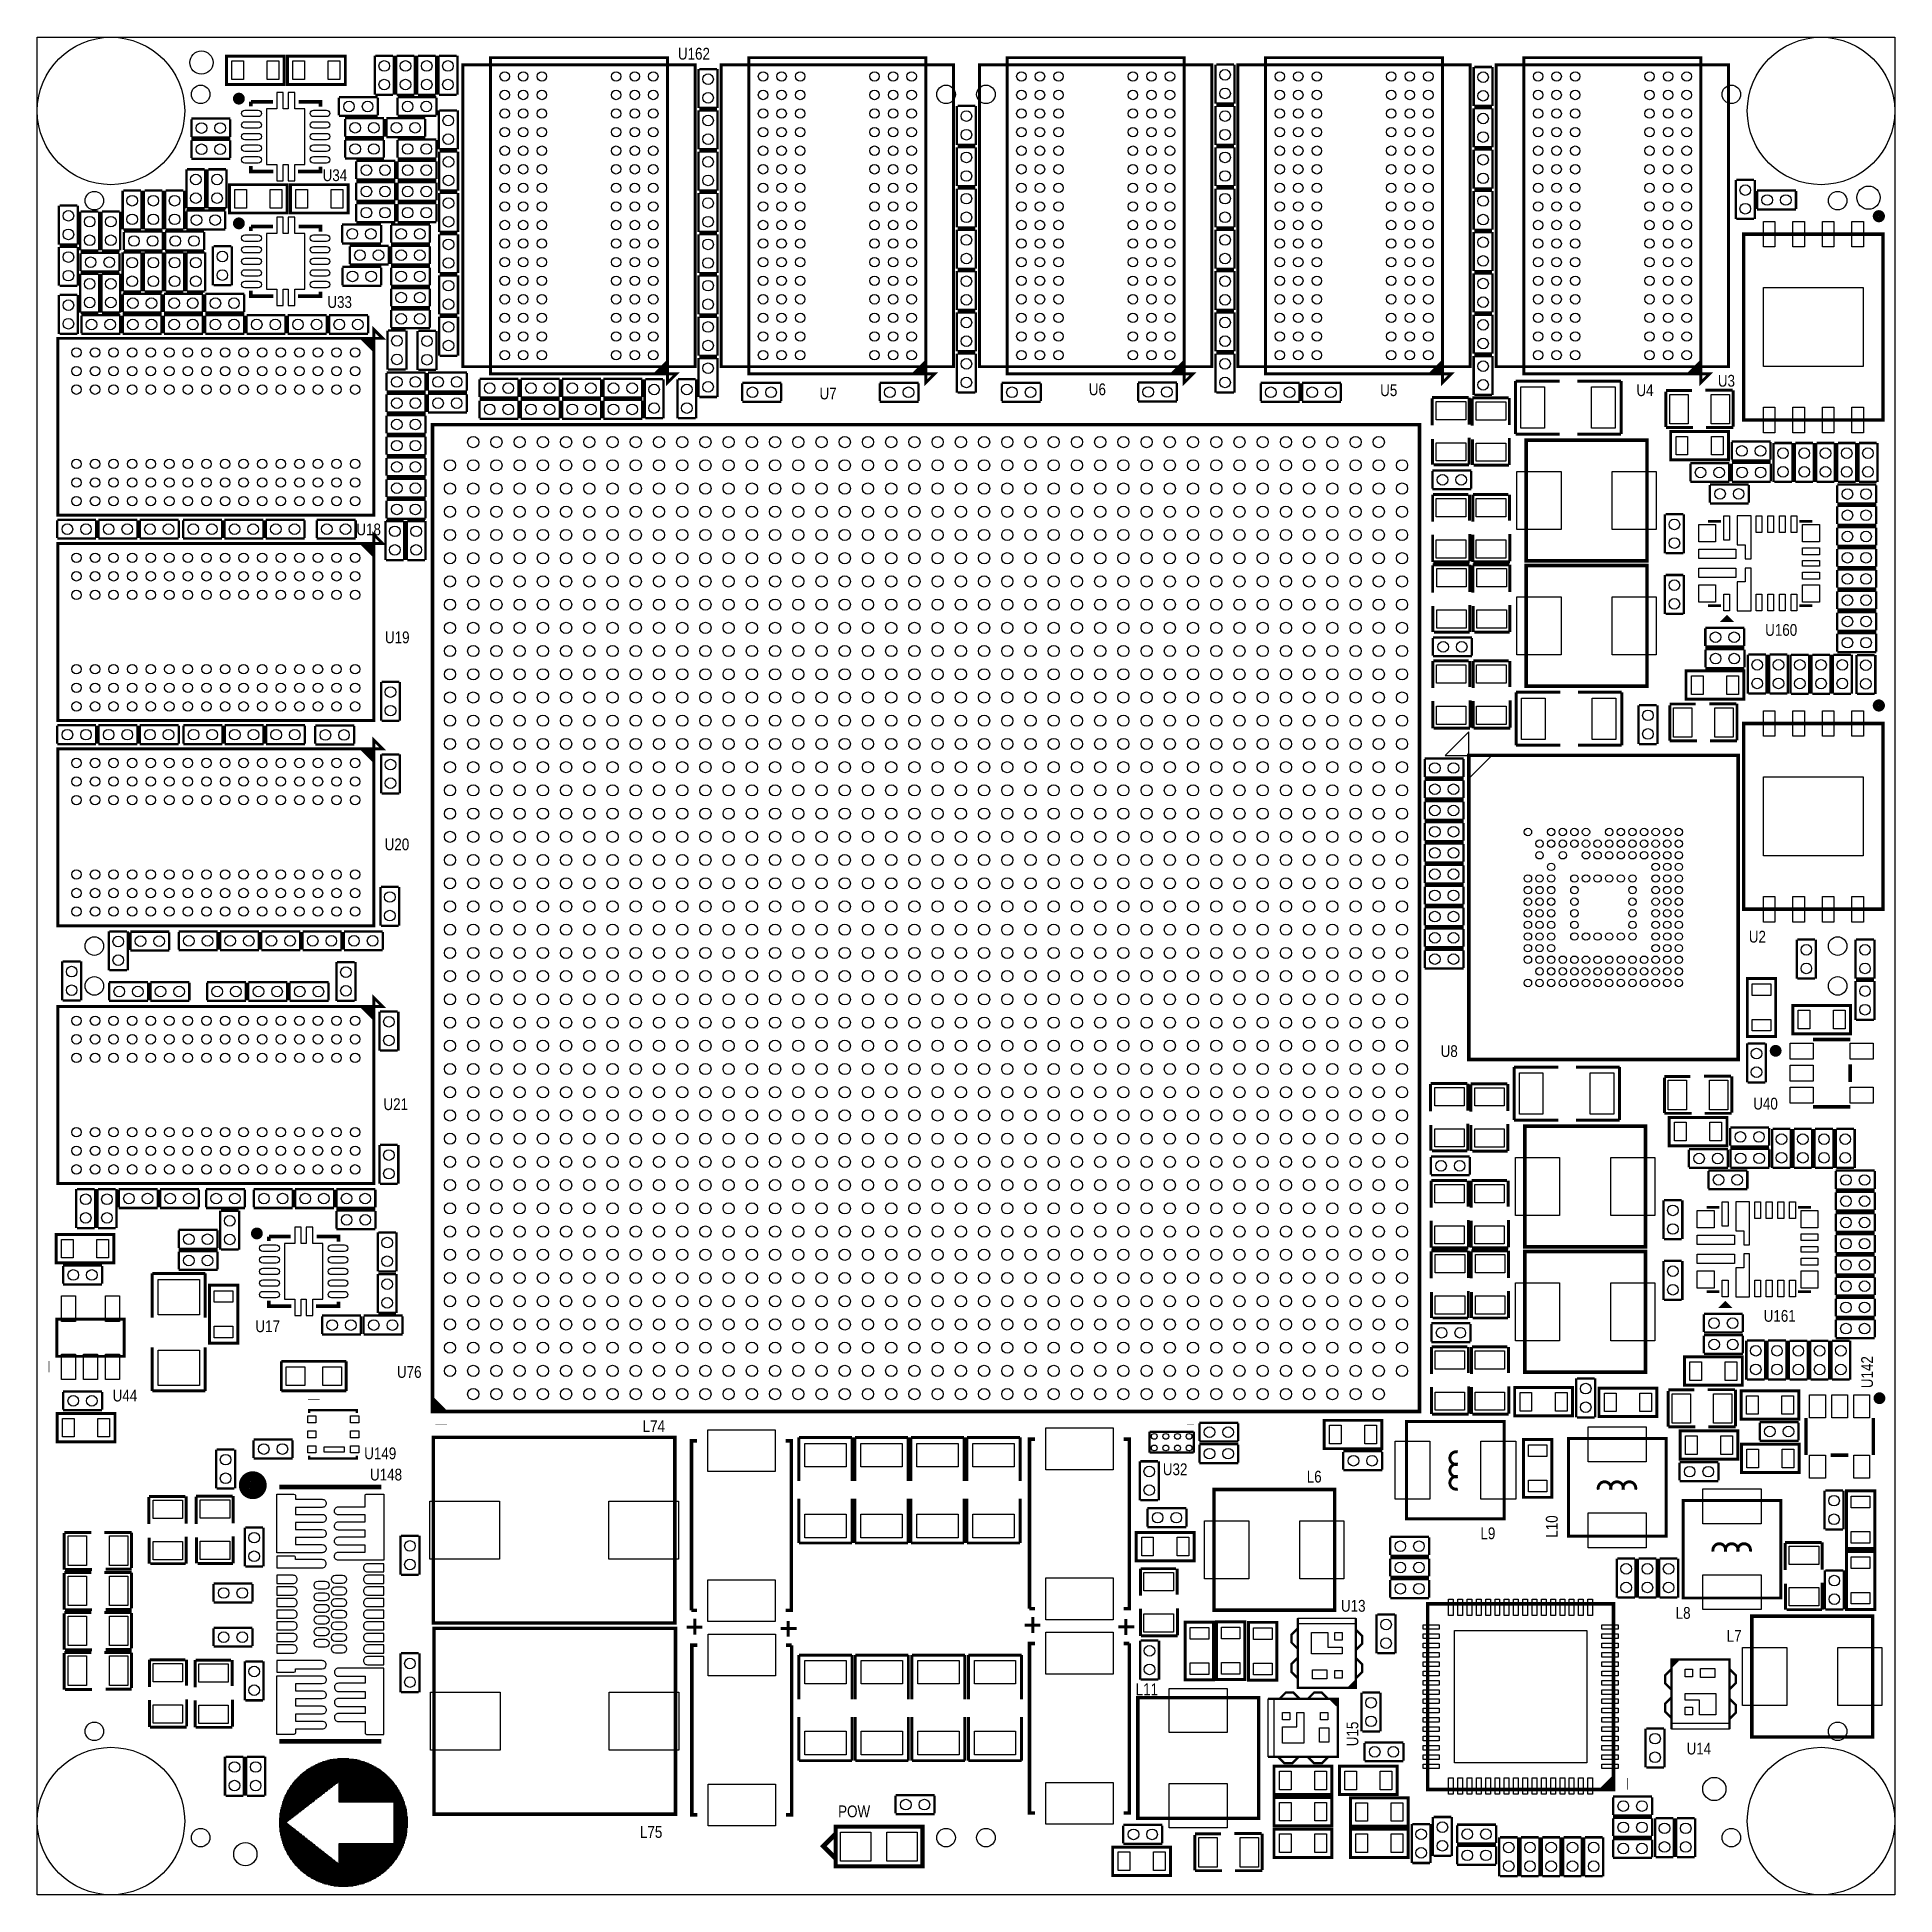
# Model space of a CAD drawing. Extents: x 0 to 80, y 0 to 80.
import ezdxf
from ezdxf.enums import TextEntityAlignment as Align

# ---------------------------------------------------------------- set-up
doc = ezdxf.new("R2010")
doc.units = 0
for name, color, linetype in [('BG_OUTLINE', 2, 'CONTINUOUS'), ('BG_SILKSCREEN_TOP', 1, 'CONTINUOUS'), ('PG_SILKSCREEN_TOP', 3, 'CONTINUOUS'), ('PIN_TOP', 4, 'CONTINUOUS'), ('RD_SILKSCREEN_TOP', 5, 'CONTINUOUS')]:
    doc.layers.add(name, color=color, linetype=linetype)

msp = doc.modelspace()

# ---------------------------------------------------------------- texts
at = {"layer": 'BG_SILKSCREEN_TOP', "width": 0.85}
msp.add_text('POW', height=0.508, dxfattribs=at).set_placement((34.4932, 3.3401))
at = {"layer": 'RD_SILKSCREEN_TOP', "width": 0.85}
for s, p in [('U162', (28.2829, 79.0321)), ('U7', (34.0614, 64.4017)), ('U6', (45.6565, 64.5795)), ('U5', (58.2041, 64.5414)), ('U4', (69.2404, 64.5414)), ('U18', (14.2748, 58.547)), ('U19', (15.5067, 53.8988)), ('U20', (15.494, 44.9834)), ('U21', (15.4432, 33.7947)), ('U148', (15.0241, 17.8435))]:
    msp.add_text(s, height=0.508, dxfattribs=at).set_placement(p, align=Align.CENTER)
for s, p in [('U34', (12.2936, 73.7997)), ('U33', (12.4968, 68.3387)), ('U3', (72.3773, 64.9478)), ('U160', (74.41438, 54.21884)), ('U2', (73.7108, 41.0083)), ('U8', (60.4393, 36.0807)), ('U40', (73.9013, 33.8201)), ('U161', (74.35088, 24.67864)), ('U17', (9.398, 24.2316)), ('U76', (15.494, 22.2631)), ('U44', (3.2512, 21.2471)), ('L74', (26.0731, 19.9263)), ('U149', (14.0843, 18.7579)), ('U32', (48.4759, 18.0721)), ('L6', (54.6735, 17.7546)), ('L9', (62.1538, 15.3162)), ('U13', (56.1467, 12.192)), ('L8', (70.5612, 11.8872)), ('L7', (72.7583, 10.8966)), ('L11', (47.3075, 8.5979)), ('U14', (71.0311, 6.0452)), ('L75', (25.9588, 2.4511))]:
    msp.add_text(s, height=0.508, dxfattribs=at).set_placement(p)
for s, p in [('U142', (79.0575, 21.8186)), ('L10', (65.4812, 15.3797)), ('U15', (56.896, 6.4008))]:
    msp.add_text(s, height=0.508, rotation=90, dxfattribs=at).set_placement(p)

# ---------------------------------------------------------------- linework, layer by layer
at = {"layer": 'BG_OUTLINE'}
msp.add_lwpolyline([(0, 0), (0, 79.99984), (79.99984, 79.99984), (79.99984, 0)], close=True, dxfattribs=at)
at = {"layer": 'BG_SILKSCREEN_TOP', "const_width": 0.0254}
for points in [[(11.946636, 4.040886), (11.946636, 5.590286)], [(11.972036, 4.066286), (11.972036, 5.615686)], [(11.997436, 4.091686), (11.997436, 5.615686)], [(12.022836, 4.091686), (12.022836, 5.641086)], [(12.048236, 4.117086), (12.048236, 5.641086)], [(12.073636, 4.142486), (12.073636, 5.666486)], [(12.099036, 4.167886), (12.099036, 5.666486)], [(12.124436, 4.167886), (12.124436, 5.691886)], [(12.149836, 4.193286), (12.149836, 5.691886)], [(12.175236, 4.218686), (12.175236, 5.691886)], [(12.200636, 4.244086), (12.200636, 5.717286)], [(12.226036, 4.244086), (12.226036, 5.717286)], [(12.251436, 4.269486), (12.251436, 5.717286)], [(12.276836, 4.294886), (12.276836, 5.742686)], [(12.302236, 4.320286), (12.302236, 5.742686)], [(12.327636, 4.345686), (12.327636, 5.768086)], [(12.353036, 4.345686), (12.353036, 5.768086)], [(12.378436, 4.371086), (12.378436, 5.768086)], [(12.403836, 4.396486), (12.403836, 5.768086)], [(12.429236, 4.421886), (12.429236, 5.793486)], [(12.454636, 4.421886), (12.454636, 5.793486)], [(12.480036, 4.447286), (12.480036, 5.793486)], [(12.505436, 4.472686), (12.505436, 5.818886)], [(12.530836, 4.498086), (12.530836, 5.818886)], [(12.556236, 4.523486), (12.556236, 5.818886)], [(12.581636, 4.523486), (12.581636, 5.818886)], [(12.607036, 4.548886), (12.607036, 5.844286)], [(12.632436, 4.574286), (12.632436, 5.844286)], [(12.657836, 4.599686), (12.657836, 5.844286)], [(12.683236, 4.599686), (12.683236, 5.844286)], [(12.708636, 4.625086), (12.708636, 5.844286)], [(12.734036, 4.650486), (12.734036, 5.844286)], [(12.759436, 4.675886), (12.759436, 5.869686)], [(12.784836, 4.701286), (12.784836, 5.869686)], [(12.810236, 4.701286), (12.810236, 5.869686)], [(12.835636, 4.726686), (12.835636, 5.869686)], [(12.861036, 4.752086), (12.861036, 5.869686)], [(12.886436, 4.777486), (12.886436, 5.869686)], [(12.911836, 4.777486), (12.911836, 5.869686)], [(12.937236, 4.802886), (12.937236, 5.895086)], [(12.962636, 4.828286), (12.962636, 5.895086)], [(12.988036, 3.990086), (12.988036, 5.895086)], [(13.013436, 3.964686), (13.013436, 5.895086)], [(13.038836, 3.964686), (13.038836, 5.895086)], [(13.064236, 3.964686), (13.064236, 5.895086)], [(13.089636, 3.964686), (13.089636, 5.895086)], [(13.115036, 3.964686), (13.115036, 5.895086)], [(13.140436, 3.964686), (13.140436, 5.895086)], [(13.165836, 3.964686), (13.165836, 5.895086)], [(13.191236, 3.964686), (13.191236, 5.895086)], [(13.216636, 3.964686), (13.216636, 5.895086)], [(13.242036, 3.964686), (13.242036, 5.895086)], [(13.267436, 3.964686), (13.267436, 5.895086)], [(13.292836, 3.964686), (13.292836, 5.895086)], [(13.318236, 3.964686), (13.318236, 5.895086)], [(13.343636, 3.964686), (13.343636, 5.895086)], [(13.369036, 3.964686), (13.369036, 5.895086)], [(13.394436, 3.964686), (13.394436, 5.895086)], [(13.419836, 3.964686), (13.419836, 5.895086)], [(13.445236, 3.964686), (13.445236, 5.869686)], [(13.470636, 3.964686), (13.470636, 5.869686)], [(13.496036, 3.964686), (13.496036, 5.869686)], [(13.521436, 3.964686), (13.521436, 5.869686)], [(13.546836, 3.964686), (13.546836, 5.869686)], [(13.572236, 3.964686), (13.572236, 5.869686)], [(13.597636, 3.964686), (13.597636, 5.869686)], [(13.623036, 3.964686), (13.623036, 5.869686)], [(13.648436, 3.964686), (13.648436, 5.844286)], [(13.673836, 3.964686), (13.673836, 5.844286)], [(13.699236, 3.964686), (13.699236, 5.844286)], [(13.724636, 3.964686), (13.724636, 5.844286)], [(13.750036, 3.964686), (13.750036, 5.844286)], [(13.775436, 3.964686), (13.775436, 5.844286)], [(13.800836, 3.964686), (13.800836, 5.818886)], [(13.826236, 3.964686), (13.826236, 5.818886)], [(13.851636, 3.964686), (13.851636, 5.818886)], [(13.877036, 3.964686), (13.877036, 5.818886)], [(13.902436, 3.964686), (13.902436, 5.793486)], [(13.927836, 3.964686), (13.927836, 5.793486)], [(13.953236, 3.964686), (13.953236, 5.793486)], [(13.978636, 3.964686), (13.978636, 5.768086)], [(14.004036, 3.964686), (14.004036, 5.768086)], [(14.029436, 3.964686), (14.029436, 5.768086)], [(14.054836, 3.964686), (14.054836, 5.768086)], [(14.080236, 3.964686), (14.080236, 5.742686)], [(14.105636, 3.964686), (14.105636, 5.742686)], [(14.131036, 3.964686), (14.131036, 5.717286)], [(14.156436, 3.964686), (14.156436, 5.717286)], [(14.181836, 3.964686), (14.181836, 5.717286)], [(14.207236, 3.964686), (14.207236, 5.691886)], [(14.232636, 3.964686), (14.232636, 5.691886)], [(14.258036, 3.964686), (14.258036, 5.691886)], [(14.283436, 3.964686), (14.283436, 5.666486)], [(14.308836, 3.964686), (14.308836, 5.666486)], [(14.334236, 3.964686), (14.334236, 5.641086)], [(14.359636, 3.964686), (14.359636, 5.641086)], [(14.385036, 3.964686), (14.385036, 5.615686)], [(14.410436, 3.964686), (14.410436, 5.615686)], [(14.435836, 3.964686), (14.435836, 5.590286)], [(14.461236, 3.964686), (14.461236, 5.590286)], [(10.981436, 3.278886), (10.981436, 4.802886)], [(11.006836, 3.304286), (11.006836, 4.828286)], [(11.032236, 3.329686), (11.032236, 4.853686)], [(11.057636, 3.355086), (11.057636, 4.904486)], [(11.083036, 3.380486), (11.083036, 4.929886)], [(11.108436, 3.380486), (11.108436, 4.955286)], [(11.133836, 3.405886), (11.133836, 4.980686)], [(11.159236, 3.431286), (11.159236, 5.006086)], [(11.184636, 3.456686), (11.184636, 5.031486)], [(11.210036, 3.456686), (11.210036, 5.056886)], [(11.235436, 3.482086), (11.235436, 5.082286)], [(11.260836, 3.507486), (11.260836, 5.107686)], [(11.286236, 3.532886), (11.286236, 5.133086)], [(11.311636, 3.558286), (11.311636, 5.158486)], [(11.337036, 3.558286), (11.337036, 5.183886)], [(11.362436, 3.583686), (11.362436, 5.209286)], [(11.387836, 3.609086), (11.387836, 5.234686)], [(11.413236, 3.634486), (11.413236, 5.260086)], [(11.438636, 3.634486), (11.438636, 5.260086)], [(11.464036, 3.659886), (11.464036, 5.285486)], [(11.489436, 3.685286), (11.489436, 5.310886)], [(11.514836, 3.710686), (11.514836, 5.336286)], [(11.540236, 3.736086), (11.540236, 5.336286)], [(11.565636, 3.736086), (11.565636, 5.361686)], [(11.591036, 3.761486), (11.591036, 5.387086)], [(11.616436, 3.786886), (11.616436, 5.412486)], [(11.641836, 3.812286), (11.641836, 5.412486)], [(11.667236, 3.812286), (11.667236, 5.437886)], [(11.692636, 3.837686), (11.692636, 5.463286)], [(11.718036, 3.863086), (11.718036, 5.463286)], [(11.743436, 3.888486), (11.743436, 5.488686)], [(11.768836, 3.913886), (11.768836, 5.488686)], [(11.794236, 3.913886), (11.794236, 5.514086)], [(11.819636, 3.939286), (11.819636, 5.539486)], [(11.845036, 3.964686), (11.845036, 5.539486)], [(11.870436, 3.990086), (11.870436, 5.564886)], [(11.895836, 3.990086), (11.895836, 5.564886)], [(11.923014, 4.000246), (11.923014, 5.575046)], [(14.486636, 3.964686), (14.486636, 5.564886)], [(14.512036, 3.964686), (14.512036, 5.564886)], [(14.537436, 3.964686), (14.537436, 5.539486)], [(14.562836, 3.964686), (14.562836, 5.539486)], [(14.588236, 3.964686), (14.588236, 5.514086)], [(14.613636, 3.964686), (14.613636, 5.488686)], [(14.639036, 3.964686), (14.639036, 5.488686)], [(14.664436, 3.964686), (14.664436, 5.463286)], [(14.689836, 3.964686), (14.689836, 5.463286)], [(14.715236, 3.964686), (14.715236, 5.437886)], [(14.740636, 3.964686), (14.740636, 5.437886)], [(14.766036, 3.964686), (14.766036, 5.412486)], [(14.791436, 3.964686), (14.791436, 5.387086)], [(14.816836, 3.964686), (14.816836, 5.361686)], [(14.842236, 3.964686), (14.842236, 5.361686)], [(14.867636, 3.964686), (14.867636, 5.336286)], [(14.893036, 3.964686), (14.893036, 5.310886)], [(14.918436, 3.964686), (14.918436, 5.285486)], [(14.943836, 3.964686), (14.943836, 5.260086)], [(14.969236, 3.964686), (14.969236, 5.260086)], [(14.994636, 3.964686), (14.994636, 5.234686)], [(15.020036, 3.964686), (15.020036, 5.209286)], [(15.045436, 3.964686), (15.045436, 5.183886)], [(15.070836, 3.964686), (15.070836, 5.158486)], [(15.096236, 3.964686), (15.096236, 5.133086)], [(15.121636, 3.964686), (15.121636, 5.107686)], [(15.147036, 3.964686), (15.147036, 5.082286)], [(15.172436, 3.964686), (15.172436, 5.056886)], [(15.197836, 3.964686), (15.197836, 5.031486)], [(15.223236, 3.964686), (15.223236, 5.006086)], [(15.248636, 3.964686), (15.248636, 4.980686)], [(15.274036, 3.964686), (15.274036, 4.955286)], [(15.299436, 3.964686), (15.299436, 4.929886)], [(15.324836, 3.964686), (15.324836, 4.904486)], [(15.350236, 1.373886), (15.350236, 4.853686)], [(15.375636, 1.399286), (15.375636, 4.828286)], [(15.401036, 1.424686), (15.401036, 4.802886)], [(10.575036, 2.186686), (10.575036, 4.040886)], [(10.600436, 2.110486), (10.600436, 4.117086)], [(10.625836, 2.034286), (10.625836, 4.193286)], [(10.651236, 1.983486), (10.651236, 4.244086)], [(10.676636, 1.932686), (10.676636, 4.294886)], [(10.702036, 1.881886), (10.702036, 4.345686)], [(10.727436, 1.831086), (10.727436, 4.396486)], [(10.752836, 1.780286), (10.752836, 4.447286)], [(10.778236, 3.126486), (10.778236, 4.498086)], [(10.803636, 3.151886), (10.803636, 4.523486)], [(10.829036, 3.177286), (10.829036, 4.574286)], [(10.854436, 3.202686), (10.854436, 4.625086)], [(10.879836, 3.202686), (10.879836, 4.650486)], [(10.905236, 3.228086), (10.905236, 4.701286)], [(10.930636, 3.253486), (10.930636, 4.726686)], [(10.956036, 3.278886), (10.956036, 4.752086)], [(15.426436, 1.475486), (15.426436, 4.752086)], [(15.451836, 1.500886), (15.451836, 4.726686)], [(15.477236, 1.526286), (15.477236, 4.701286)], [(15.502636, 1.577086), (15.502636, 4.650486)], [(15.528036, 1.602486), (15.528036, 4.625086)], [(15.553436, 1.653286), (15.553436, 4.574286)], [(15.578836, 1.704086), (15.578836, 4.523486)], [(15.604236, 1.729486), (15.604236, 4.498086)], [(15.629636, 1.780286), (15.629636, 4.447286)], [(15.655036, 1.831086), (15.655036, 4.396486)], [(15.680436, 1.881886), (15.680436, 4.345686)], [(15.705836, 1.932686), (15.705836, 4.294886)], [(15.731236, 1.983486), (15.731236, 4.244086)], [(15.756636, 2.034286), (15.756636, 4.193286)], [(15.782036, 2.110486), (15.782036, 4.117086)], [(15.807436, 2.186686), (15.807436, 4.040886)], [(15.832836, 2.237486), (15.832836, 3.990086)], [(10.422636, 2.897886), (10.422636, 3.329686)], [(10.448036, 2.694686), (10.448036, 3.532886)], [(10.473436, 2.542286), (10.473436, 3.685286)], [(10.498836, 2.440686), (10.498836, 3.786886)], [(10.524236, 2.339086), (10.524236, 3.888486)], [(10.549636, 2.262886), (10.549636, 3.964686)], [(15.858236, 2.339086), (15.858236, 3.888486)], [(15.883636, 2.415286), (15.883636, 3.812286)], [(15.909036, 2.516886), (15.909036, 3.710686)], [(15.934436, 2.669286), (15.934436, 3.558286)], [(15.959836, 2.872486), (15.959836, 3.380486)], [(10.778236, 1.729486), (10.778236, 3.101086)], [(10.803636, 1.704086), (10.803636, 3.075686)], [(10.829036, 1.653286), (10.829036, 3.050286)], [(10.854436, 1.602486), (10.854436, 3.024886)], [(10.879836, 1.577086), (10.879836, 3.024886)], [(10.905236, 1.526286), (10.905236, 2.999486)], [(10.930636, 1.500886), (10.930636, 2.974086)], [(10.956036, 1.475486), (10.956036, 2.948686)], [(10.981436, 1.424686), (10.981436, 2.923286)], [(11.006836, 1.399286), (11.006836, 2.923286)], [(11.032236, 1.373886), (11.032236, 2.897886)], [(11.057636, 1.323086), (11.057636, 2.872486)], [(11.083036, 1.297686), (11.083036, 2.847086)], [(11.108436, 1.272286), (11.108436, 2.847086)], [(11.133836, 1.246886), (11.133836, 2.821686)], [(11.159236, 1.221486), (11.159236, 2.796286)], [(11.184636, 1.196086), (11.184636, 2.770886)], [(11.210036, 1.170686), (11.210036, 2.745486)], [(11.235436, 1.145286), (11.235436, 2.745486)], [(11.260836, 1.119886), (11.260836, 2.720086)], [(11.286236, 1.094486), (11.286236, 2.694686)], [(11.311636, 1.069086), (11.311636, 2.669286)], [(11.337036, 1.043686), (11.337036, 2.643886)], [(11.362436, 1.018286), (11.362436, 2.643886)], [(11.387836, 0.992886), (11.387836, 2.618486)], [(11.413236, 0.967486), (11.413236, 2.593086)], [(11.438636, 0.967486), (11.438636, 2.567686)], [(11.464036, 0.942086), (11.464036, 2.567686)], [(11.489436, 0.916686), (11.489436, 2.542286)], [(11.514836, 0.891286), (11.514836, 2.516886)], [(11.540236, 0.891286), (11.540236, 2.491486)], [(11.565636, 0.865886), (11.565636, 2.466086)], [(11.591036, 0.840486), (11.591036, 2.466086)], [(11.616436, 0.815086), (11.616436, 2.440686)], [(11.641836, 0.815086), (11.641836, 2.415286)], [(11.667236, 0.789686), (11.667236, 2.389886)], [(11.692636, 0.764286), (11.692636, 2.364486)], [(11.718036, 0.764286), (11.718036, 2.364486)], [(11.743436, 0.738886), (11.743436, 2.339086)], [(11.768836, 0.738886), (11.768836, 2.313686)], [(11.794236, 0.713486), (11.794236, 2.288286)], [(11.819636, 0.688086), (11.819636, 2.288286)], [(11.845036, 0.688086), (11.845036, 2.262886)], [(11.870436, 0.662686), (11.870436, 2.237486)], [(11.895836, 0.662686), (11.895836, 2.212086)], [(11.921236, 0.637286), (11.921236, 2.186686)], [(11.946636, 0.637286), (11.946636, 2.186686)], [(11.972036, 0.611886), (11.972036, 2.161286)], [(11.997436, 0.611886), (11.997436, 2.135886)], [(12.022836, 0.586486), (12.022836, 2.110486)], [(12.048236, 0.586486), (12.048236, 2.085086)], [(12.073636, 0.561086), (12.073636, 2.085086)], [(12.099036, 0.561086), (12.099036, 2.059686)], [(12.124436, 0.535686), (12.124436, 2.034286)], [(12.149836, 0.535686), (12.149836, 2.008886)], [(12.175236, 0.535686), (12.175236, 1.983486)], [(12.200636, 0.510286), (12.200636, 1.983486)], [(12.226036, 0.510286), (12.226036, 1.958086)], [(12.251436, 0.510286), (12.251436, 1.932686)], [(12.276836, 0.484886), (12.276836, 1.907286)], [(12.302236, 0.484886), (12.302236, 1.907286)], [(12.327636, 0.484886), (12.327636, 1.881886)], [(12.353036, 0.459486), (12.353036, 1.856486)], [(12.378436, 0.459486), (12.378436, 1.831086)], [(12.403836, 0.459486), (12.403836, 1.805686)], [(12.429236, 0.434086), (12.429236, 1.805686)], [(12.454636, 0.434086), (12.454636, 1.780286)], [(12.480036, 0.434086), (12.480036, 1.754886)], [(12.505436, 0.434086), (12.505436, 1.729486)], [(12.530836, 0.408686), (12.530836, 1.704086)], [(12.556236, 0.408686), (12.556236, 1.704086)], [(12.581636, 0.408686), (12.581636, 1.678686)], [(12.607036, 0.408686), (12.607036, 1.653286)], [(12.632436, 0.383286), (12.632436, 1.627886)], [(12.657836, 0.383286), (12.657836, 1.627886)], [(12.683236, 0.383286), (12.683236, 1.602486)], [(12.988036, 0.332486), (12.988036, 2.212086)], [(13.013436, 0.332486), (13.013436, 2.237486)], [(13.038836, 0.332486), (13.038836, 2.237486)], [(13.064236, 0.332486), (13.064236, 2.237486)], [(13.089636, 0.332486), (13.089636, 2.237486)], [(13.115036, 0.332486), (13.115036, 2.237486)], [(13.140436, 0.332486), (13.140436, 2.237486)], [(13.165836, 0.332486), (13.165836, 2.237486)], [(13.191236, 0.332486), (13.191236, 2.237486)], [(13.216636, 0.332486), (13.216636, 2.237486)], [(13.242036, 0.332486), (13.242036, 2.237486)], [(13.267436, 0.332486), (13.267436, 2.237486)], [(13.292836, 0.332486), (13.292836, 2.237486)], [(13.318236, 0.332486), (13.318236, 2.237486)], [(13.343636, 0.332486), (13.343636, 2.237486)], [(13.369036, 0.332486), (13.369036, 2.237486)], [(13.394436, 0.332486), (13.394436, 2.237486)], [(13.419836, 0.357886), (13.419836, 2.237486)], [(13.445236, 0.357886), (13.445236, 2.237486)], [(13.470636, 0.357886), (13.470636, 2.237486)], [(13.496036, 0.357886), (13.496036, 2.237486)], [(13.521436, 0.357886), (13.521436, 2.237486)], [(13.546836, 0.357886), (13.546836, 2.237486)], [(13.572236, 0.357886), (13.572236, 2.237486)], [(13.597636, 0.357886), (13.597636, 2.237486)], [(13.623036, 0.383286), (13.623036, 2.237486)], [(13.648436, 0.383286), (13.648436, 2.237486)], [(13.673836, 0.383286), (13.673836, 2.237486)], [(13.699236, 0.383286), (13.699236, 2.237486)], [(13.724636, 0.383286), (13.724636, 2.237486)], [(13.750036, 0.383286), (13.750036, 2.237486)], [(13.775436, 0.408686), (13.775436, 2.237486)], [(13.800836, 0.408686), (13.800836, 2.237486)], [(13.826236, 0.408686), (13.826236, 2.237486)], [(13.851636, 0.408686), (13.851636, 2.237486)], [(13.877036, 0.434086), (13.877036, 2.237486)], [(13.902436, 0.434086), (13.902436, 2.237486)], [(13.927836, 0.434086), (13.927836, 2.237486)], [(13.953236, 0.434086), (13.953236, 2.237486)], [(13.978636, 0.459486), (13.978636, 2.237486)], [(14.004036, 0.459486), (14.004036, 2.237486)], [(14.029436, 0.459486), (14.029436, 2.237486)], [(14.054836, 0.459486), (14.054836, 2.237486)], [(14.080236, 0.484886), (14.080236, 2.237486)], [(14.105636, 0.484886), (14.105636, 2.237486)], [(14.131036, 0.510286), (14.131036, 2.237486)], [(14.156436, 0.510286), (14.156436, 2.237486)], [(14.181836, 0.510286), (14.181836, 2.237486)], [(14.207236, 0.535686), (14.207236, 2.237486)], [(14.232636, 0.535686), (14.232636, 2.237486)], [(14.258036, 0.535686), (14.258036, 2.237486)], [(14.283436, 0.561086), (14.283436, 2.237486)], [(14.308836, 0.561086), (14.308836, 2.237486)], [(14.334236, 0.586486), (14.334236, 2.237486)], [(14.359636, 0.586486), (14.359636, 2.237486)], [(14.385036, 0.611886), (14.385036, 2.237486)], [(14.410436, 0.611886), (14.410436, 2.237486)], [(14.435836, 0.637286), (14.435836, 2.237486)], [(14.461236, 0.637286), (14.461236, 2.237486)], [(14.486636, 0.662686), (14.486636, 2.237486)], [(14.512036, 0.662686), (14.512036, 2.237486)], [(14.537436, 0.688086), (14.537436, 2.237486)], [(14.562836, 0.688086), (14.562836, 2.237486)], [(14.588236, 0.713486), (14.588236, 2.237486)], [(14.613636, 0.738886), (14.613636, 2.237486)], [(14.639036, 0.738886), (14.639036, 2.237486)], [(14.664436, 0.764286), (14.664436, 2.237486)], [(14.689836, 0.764286), (14.689836, 2.237486)], [(14.715236, 0.789686), (14.715236, 2.237486)], [(14.740636, 0.815086), (14.740636, 2.237486)], [(14.766036, 0.815086), (14.766036, 2.237486)], [(14.791436, 0.840486), (14.791436, 2.237486)], [(14.816836, 0.865886), (14.816836, 2.237486)], [(14.842236, 0.891286), (14.842236, 2.237486)], [(14.867636, 0.891286), (14.867636, 2.237486)], [(14.893036, 0.916686), (14.893036, 2.237486)], [(14.918436, 0.942086), (14.918436, 2.237486)], [(14.943836, 0.967486), (14.943836, 2.237486)], [(14.969236, 0.967486), (14.969236, 2.237486)], [(14.994636, 0.992886), (14.994636, 2.237486)], [(15.020036, 1.018286), (15.020036, 2.237486)], [(15.045436, 1.043686), (15.045436, 2.237486)], [(15.070836, 1.069086), (15.070836, 2.237486)], [(15.096236, 1.094486), (15.096236, 2.237486)], [(15.121636, 1.119886), (15.121636, 2.237486)], [(15.147036, 1.145286), (15.147036, 2.237486)], [(15.172436, 1.170686), (15.172436, 2.237486)], [(15.197836, 1.196086), (15.197836, 2.237486)], [(15.223236, 1.221486), (15.223236, 2.237486)], [(15.248636, 1.246886), (15.248636, 2.237486)], [(15.274036, 1.272286), (15.274036, 2.237486)], [(15.299436, 1.297686), (15.299436, 2.237486)], [(15.324836, 1.323086), (15.324836, 2.237486)], [(12.708636, 0.383286), (12.708636, 1.577086)], [(12.734036, 0.383286), (12.734036, 1.551686)], [(12.759436, 0.383286), (12.759436, 1.526286)], [(12.784836, 0.357886), (12.784836, 1.526286)], [(12.810236, 0.357886), (12.810236, 1.500886)], [(12.835636, 0.357886), (12.835636, 1.475486)], [(12.861036, 0.357886), (12.861036, 1.450086)], [(12.886436, 0.357886), (12.886436, 1.424686)], [(12.911836, 0.357886), (12.911836, 1.424686)], [(12.937236, 0.357886), (12.937236, 1.399286)], [(12.962636, 0.357886), (12.962636, 1.373886)]]:
    msp.add_lwpolyline(points, dxfattribs=at)
at = {"layer": 'PG_SILKSCREEN_TOP'}
for points, const_width in [([(10.6426, 79.1845), (8.1534, 79.1845), (8.1534, 77.9653), (10.6426, 77.9653)], 0.127), ([(10.7823, 77.9653), (13.2715, 77.9653), (13.2715, 79.1845), (10.7823, 79.1845)], 0.127), ([(18.334482, 65.809622), (28.334462, 65.809622), (28.334462, 78.80985), (18.334482, 78.80985)], 0.124968), ([(19.524472, 65.502536), (27.144472, 65.502536), (27.144472, 79.116936), (19.524472, 79.116936)], 0.127), ([(29.459682, 65.809622), (39.459662, 65.809622), (39.459662, 78.80985), (29.459682, 78.80985)], 0.124968), ([(30.649672, 65.502536), (38.269672, 65.502536), (38.269672, 79.116936), (30.649672, 79.116936)], 0.127), ([(40.584882, 65.809622), (50.584862, 65.809622), (50.584862, 78.80985), (40.584882, 78.80985)], 0.124968), ([(41.774872, 65.502536), (49.394872, 65.502536), (49.394872, 79.116936), (41.774872, 79.116936)], 0.127), ([(51.710082, 65.809622), (61.710062, 65.809622), (61.710062, 78.80985), (51.710082, 78.80985)], 0.124968), ([(52.900072, 65.502536), (60.520072, 65.502536), (60.520072, 79.116936), (52.900072, 79.116936)], 0.127), ([(62.835282, 65.809622), (72.835262, 65.809622), (72.835262, 78.80985), (62.835282, 78.80985)], 0.124968), ([(64.025272, 65.502536), (71.645272, 65.502536), (71.645272, 79.116936), (64.025272, 79.116936)], 0.127), ([(10.7696, 73.6473), (8.2804, 73.6473), (8.2804, 72.4281), (10.7696, 72.4281)], 0.127), ([(10.9093, 72.4281), (13.3985, 72.4281), (13.3985, 73.6473), (10.9093, 73.6473)], 0.127), ([(73.492106, 71.513192), (73.492106, 63.513208), (79.492094, 63.513208), (79.492094, 71.513192)], 0.1524), ([(14.499844, 67.0306), (14.880844, 67.0306), (14.499844, 67.4116)], 0.127), ([(14.499844, 59.4106), (14.499844, 67.0306), (0.885444, 67.0306), (0.885444, 59.4106)], 0.127), ([(27.144472, 65.502536), (27.144472, 65.121536), (27.525472, 65.502536)], 0.127), ([(38.269672, 65.502536), (38.269672, 65.121536), (38.650672, 65.502536)], 0.127), ([(49.394872, 65.502536), (49.394872, 65.121536), (49.775872, 65.502536)], 0.127), ([(60.520072, 65.502536), (60.520072, 65.121536), (60.901072, 65.502536)], 0.127), ([(71.645272, 65.502536), (71.645272, 65.121536), (72.026272, 65.502536)], 0.127), ([(59.527694, 20.812506), (59.527694, 63.312294), (17.027906, 63.312294), (17.027906, 20.812506)], 0.150114), ([(64.125856, 57.445656), (69.325744, 57.445656), (69.325744, 62.645544), (64.125856, 62.645544)], 0.150114), ([(72.8345, 63.0174), (70.3453, 63.0174), (70.3453, 61.7982), (72.8345, 61.7982)], 0.127), ([(14.499844, 58.1914), (14.880844, 58.1914), (14.499844, 58.5724)], 0.127), ([(14.499844, 50.5714), (14.499844, 58.1914), (0.885444, 58.1914), (0.885444, 50.5714)], 0.127), ([(64.125856, 52.048156), (69.325744, 52.048156), (69.325744, 57.248044), (64.125856, 57.248044)], 0.150114), ([(72.61352, 54.88178), (72.76592, 55.03418), (72.91832, 54.88178)], 0.124968), ([(73.4949, 52.705), (71.0057, 52.705), (71.0057, 51.4858), (73.4949, 51.4858)], 0.127), ([(73.492106, 50.443892), (73.492106, 42.443908), (79.492094, 42.443908), (79.492094, 50.443892)], 0.1524), ([(14.499844, 49.3522), (14.880844, 49.3522), (14.499844, 49.7332)], 0.127), ([(14.499844, 41.7322), (14.499844, 49.3522), (0.885444, 49.3522), (0.885444, 41.7322)], 0.127), ([(61.64961, 35.969702), (73.24979, 35.969702), (73.24979, 49.069498), (61.64961, 49.069498)], 0.1524), ([(73.6473, 39.4589), (73.6473, 36.9697), (74.8665, 36.9697), (74.8665, 39.4589)], 0.127), ([(14.499844, 38.2524), (14.880844, 38.2524), (14.499844, 38.6334)], 0.127), ([(14.499844, 30.6324), (14.499844, 38.2524), (0.885444, 38.2524), (0.885444, 30.6324)], 0.127), ([(75.6031, 37.084), (78.0923, 37.084), (78.0923, 38.3032), (75.6031, 38.3032)], 0.127), ([(64.062356, 27.905456), (69.262244, 27.905456), (69.262244, 33.105344), (64.062356, 33.105344)], 0.150114), ([(72.771, 33.4772), (70.2818, 33.4772), (70.2818, 32.258), (72.771, 32.258)], 0.127), ([(3.302, 28.4353), (0.8128, 28.4353), (0.8128, 27.2161), (3.302, 27.2161)], 0.127), ([(64.062356, 22.507956), (69.262244, 22.507956), (69.262244, 27.707844), (64.062356, 27.707844)], 0.150114), ([(8.636, 23.7617), (8.636, 26.2509), (7.4168, 26.2509), (7.4168, 23.7617)], 0.127), ([(0.848614, 24.7904), (3.748786, 24.7904), (3.748786, 23.1902), (0.848614, 23.1902)], 0.124968), ([(72.55002, 25.34158), (72.70242, 25.49398), (72.85482, 25.34158)], 0.124968), ([(73.4314, 23.1648), (70.9422, 23.1648), (70.9422, 21.9456), (73.4314, 21.9456)], 0.127), ([(66.1162, 21.844), (63.627, 21.844), (63.627, 20.6248), (66.1162, 20.6248)], 0.127), ([(69.7484, 21.8186), (67.2592, 21.8186), (67.2592, 20.5994), (69.7484, 20.5994)], 0.127), ([(73.3806, 20.4851), (75.8698, 20.4851), (75.8698, 21.7043), (73.3806, 21.7043)], 0.127), ([(3.3528, 20.7264), (0.8636, 20.7264), (0.8636, 19.5072), (3.3528, 19.5072)], 0.127), ([(55.4228, 19.2151), (57.912, 19.2151), (57.912, 20.4343), (55.4228, 20.4343)], 0.127), ([(58.974228, 16.187928), (63.174372, 16.187928), (63.174372, 20.388072), (58.974228, 20.388072)], 0.127), ([(70.7517, 18.7579), (73.2409, 18.7579), (73.2409, 19.9771), (70.7517, 19.9771)], 0.127), ([(17.063212, 11.704828), (27.462988, 11.704828), (27.462988, 19.704812), (17.063212, 19.704812)], 0.150114), ([(64.008, 19.6088), (64.008, 17.1196), (65.2272, 17.1196), (65.2272, 19.6088)], 0.127), ([(65.946528, 19.651472), (65.946528, 15.451328), (70.146672, 15.451328), (70.146672, 19.651472)], 0.127), ([(73.3933, 18.1864), (75.8825, 18.1864), (75.8825, 19.4056), (73.3933, 19.4056)], 0.127), ([(50.676556, 12.259056), (55.876444, 12.259056), (55.876444, 17.458944), (50.676556, 17.458944)], 0.150114), ([(70.886828, 16.984472), (70.886828, 12.784328), (75.086972, 12.784328), (75.086972, 16.984472)], 0.127), ([(79.1337, 14.9098), (79.1337, 17.399), (77.9145, 17.399), (77.9145, 14.9098)], 0.127), ([(47.3329, 14.3891), (49.8221, 14.3891), (49.8221, 15.6083), (47.3329, 15.6083)], 0.127), ([(77.9145, 14.7828), (77.9145, 12.2936), (79.1337, 12.2936), (79.1337, 14.7828)], 0.127), ([(59.881008, 4.534408), (67.880992, 4.534408), (67.880992, 12.534392), (59.881008, 12.534392)], 0.150114), ([(79.041244, 11.997944), (73.841356, 11.997944), (73.841356, 6.798056), (79.041244, 6.798056)], 0.150114), ([(17.088612, 3.475228), (27.488388, 3.475228), (27.488388, 11.475212), (17.088612, 11.475212)], 0.150114), ([(49.4411, 11.7475), (49.4411, 9.2583), (50.6603, 9.2583), (50.6603, 11.7475)], 0.127), ([(50.7873, 11.7602), (50.7873, 9.271), (52.0065, 9.271), (52.0065, 11.7602)], 0.127), ([(52.1716, 11.7348), (52.1716, 9.2456), (53.3908, 9.2456), (53.3908, 11.7348)], 0.127), ([(52.599844, 3.292856), (52.599844, 8.492744), (47.399956, 8.492744), (47.399956, 3.292856)], 0.150114), ([(53.2638, 4.318), (55.753, 4.318), (55.753, 5.5372), (53.2638, 5.5372)], 0.127), ([(58.5724, 5.5372), (56.0832, 5.5372), (56.0832, 4.318), (58.5724, 4.318)], 0.127), ([(53.2638, 2.9718), (55.753, 2.9718), (55.753, 4.191), (53.2638, 4.191)], 0.127), ([(56.5531, 2.9591), (59.0423, 2.9591), (59.0423, 4.1783), (56.5531, 4.1783)], 0.127), ([(38.1254, 2.7559), (38.1254, 1.2319), (34.3916, 1.2319), (34.3916, 2.9337), (38.1254, 2.9337)], 0.1778), ([(53.2638, 1.6129), (55.753, 1.6129), (55.753, 2.8321), (53.2638, 2.8321)], 0.127), ([(56.5531, 1.6129), (59.0423, 1.6129), (59.0423, 2.8321), (56.5531, 2.8321)], 0.127), ([(46.3169, 0.8382), (48.8061, 0.8382), (48.8061, 2.0574), (46.3169, 2.0574)], 0.127)]:
    msp.add_lwpolyline(points, close=True, dxfattribs=dict(at, const_width=const_width))
for points, const_width in [([(14.5415, 77.5208), (14.5415, 79.1972)], 0.1016), ([(14.5669, 79.1972), (15.3289, 79.1972)], 0.1016), ([(15.3543, 79.1972), (15.3543, 77.5208)], 0.1016), ([(15.4559, 77.5208), (15.4559, 79.1972)], 0.1016), ([(15.4813, 79.1972), (16.2433, 79.1972)], 0.1016), ([(16.2687, 79.1972), (16.2687, 77.5208)], 0.1016), ([(16.3703, 77.5208), (16.3703, 79.1972)], 0.1016), ([(16.3957, 79.1972), (17.1577, 79.1972)], 0.1016), ([(17.1831, 79.1972), (17.1831, 77.5208)], 0.1016), ([(17.2847, 77.5208), (17.2847, 79.1972)], 0.1016), ([(17.3101, 79.1972), (18.0721, 79.1972)], 0.1016), ([(18.0975, 79.1972), (18.0975, 77.5208)], 0.1016), ([(28.4861, 76.9493), (28.4861, 78.6257)], 0.1016), ([(28.5115, 78.6257), (29.2735, 78.6257)], 0.1016), ([(29.2989, 78.6257), (29.2989, 76.9493)], 0.1016), ([(50.7492, 77.1398), (50.7492, 78.8162)], 0.1016), ([(50.7746, 78.8162), (51.5366, 78.8162)], 0.1016), ([(51.562, 78.8162), (51.562, 77.1398)], 0.1016), ([(61.8617, 77.0382), (61.8617, 78.7146)], 0.1016), ([(61.8871, 78.7146), (62.6491, 78.7146)], 0.1016), ([(62.6745, 78.7146), (62.6745, 77.0382)], 0.1016), ([(10.149332, 77.217524), (9.205976, 77.217524)], 0.1524), ([(9.205976, 77.217524), (9.205976, 77.027532)], 0.1524), ([(12.206224, 77.001878), (12.206224, 77.217524), (11.26236, 77.217524)], 0.1524), ([(12.9921, 77.4192), (14.6685, 77.4192)], 0.1016), ([(12.9921, 76.6318), (12.9921, 77.3938)], 0.1016), ([(15.3289, 77.5208), (14.5669, 77.5208)], 0.1016), ([(14.6685, 77.3938), (14.6685, 76.6318)], 0.1016), ([(16.2433, 77.5208), (15.4813, 77.5208)], 0.1016), ([(15.5194, 77.4192), (17.1958, 77.4192)], 0.1016), ([(15.5194, 76.6318), (15.5194, 77.3938)], 0.1016), ([(17.1577, 77.5208), (16.3957, 77.5208)], 0.1016), ([(17.1958, 77.3938), (17.1958, 76.6318)], 0.1016), ([(17.2974, 75.1713), (17.2974, 76.8477)], 0.1016), ([(18.0721, 77.5208), (17.3101, 77.5208)], 0.1016), ([(17.3228, 76.8477), (18.0848, 76.8477)], 0.1016), ([(18.1102, 76.8477), (18.1102, 75.1713)], 0.1016), ([(28.4861, 75.1713), (28.4861, 76.8477)], 0.1016), ([(29.2735, 76.9493), (28.5115, 76.9493)], 0.1016), ([(28.5115, 76.8477), (29.2735, 76.8477)], 0.1016), ([(29.2989, 76.8477), (29.2989, 75.1713)], 0.1016), ([(39.6113, 75.3618), (39.6113, 77.0382)], 0.1016), ([(39.6367, 77.0382), (40.3987, 77.0382)], 0.1016), ([(40.4241, 77.0382), (40.4241, 75.3618)], 0.1016), ([(50.7492, 75.3618), (50.7492, 77.0382)], 0.1016), ([(51.5366, 77.1398), (50.7746, 77.1398)], 0.1016), ([(50.7746, 77.0382), (51.5366, 77.0382)], 0.1016), ([(51.562, 77.0382), (51.562, 75.3618)], 0.1016), ([(61.8617, 75.2602), (61.8617, 76.9366)], 0.1016), ([(62.6491, 77.0382), (61.8871, 77.0382)], 0.1016), ([(61.8871, 76.9366), (62.6491, 76.9366)], 0.1016), ([(62.6745, 76.9366), (62.6745, 75.2602)], 0.1016), ([(6.6421, 76.4921), (8.3185, 76.4921)], 0.1016), ([(6.6421, 75.7047), (6.6421, 76.4667)], 0.1016), ([(8.3185, 76.4667), (8.3185, 75.7047)], 0.1016), ([(14.6685, 76.6064), (12.9921, 76.6064)], 0.1016), ([(13.2588, 76.5048), (14.9352, 76.5048)], 0.1016), ([(13.2588, 75.7174), (13.2588, 76.4794)], 0.1016), ([(14.9352, 76.4794), (14.9352, 75.7174)], 0.1016), ([(15.0368, 76.5048), (16.7132, 76.5048)], 0.1016), ([(15.0368, 75.7174), (15.0368, 76.4794)], 0.1016), ([(17.1958, 76.6064), (15.5194, 76.6064)], 0.1016), ([(16.7132, 76.4794), (16.7132, 75.7174)], 0.1016), ([(8.3185, 75.6793), (6.6421, 75.6793)], 0.1016), ([(6.6421, 75.5777), (8.3185, 75.5777)], 0.1016), ([(6.6421, 74.7903), (6.6421, 75.5523)], 0.1016), ([(8.3185, 75.5523), (8.3185, 74.7903)], 0.1016), ([(14.9352, 75.692), (13.2588, 75.692)], 0.1016), ([(13.2588, 75.5904), (14.9352, 75.5904)], 0.1016), ([(13.2588, 74.803), (13.2588, 75.565)], 0.1016), ([(14.9352, 75.565), (14.9352, 74.803)], 0.1016), ([(16.7132, 75.692), (15.0368, 75.692)], 0.1016), ([(15.5194, 75.5904), (17.1958, 75.5904)], 0.1016), ([(15.5194, 74.803), (15.5194, 75.565)], 0.1016), ([(17.1958, 75.565), (17.1958, 74.803)], 0.1016), ([(18.0848, 75.1713), (17.3228, 75.1713)], 0.1016), ([(29.2735, 75.1713), (28.5115, 75.1713)], 0.1016), ([(39.6113, 73.5838), (39.6113, 75.2602)], 0.1016), ([(40.3987, 75.3618), (39.6367, 75.3618)], 0.1016), ([(39.6367, 75.2602), (40.3987, 75.2602)], 0.1016), ([(40.4241, 75.2602), (40.4241, 73.5838)], 0.1016), ([(50.7492, 73.5838), (50.7492, 75.2602)], 0.1016), ([(51.5366, 75.3618), (50.7746, 75.3618)], 0.1016), ([(50.7746, 75.2602), (51.5366, 75.2602)], 0.1016), ([(51.562, 75.2602), (51.562, 73.5838)], 0.1016), ([(61.8617, 73.4822), (61.8617, 75.1586)], 0.1016), ([(62.6491, 75.2602), (61.8871, 75.2602)], 0.1016), ([(61.8871, 75.1586), (62.6491, 75.1586)], 0.1016), ([(62.6745, 75.1586), (62.6745, 73.4822)], 0.1016), ([(8.3185, 74.7649), (6.6421, 74.7649)], 0.1016), ([(9.205976, 74.450448), (9.205976, 74.217276), (10.174986, 74.217276)], 0.1524), ([(11.236706, 74.217276), (12.206224, 74.217276), (12.206224, 74.416158)], 0.1524), ([(14.9352, 74.7776), (13.2588, 74.7776)], 0.1016), ([(13.7414, 74.676), (15.4178, 74.676)], 0.1016), ([(13.7414, 73.8886), (13.7414, 74.6506)], 0.1016), ([(15.4178, 74.6506), (15.4178, 73.8886)], 0.1016), ([(17.1958, 74.7776), (15.5194, 74.7776)], 0.1016), ([(15.5194, 74.676), (17.1958, 74.676)], 0.1016), ([(15.5194, 73.8886), (15.5194, 74.6506)], 0.1016), ([(17.1958, 74.6506), (17.1958, 73.8886)], 0.1016), ([(17.3101, 73.3933), (17.3101, 75.0697)], 0.1016), ([(17.3355, 75.0697), (18.0975, 75.0697)], 0.1016), ([(18.1229, 75.0697), (18.1229, 73.3933)], 0.1016), ([(28.4861, 73.3933), (28.4861, 75.0697)], 0.1016), ([(28.5115, 75.0697), (29.2735, 75.0697)], 0.1016), ([(29.2989, 75.0697), (29.2989, 73.3933)], 0.1016), ([(6.4262, 72.6313), (6.4262, 74.3077)], 0.1016), ([(6.4516, 74.3077), (7.2136, 74.3077)], 0.1016), ([(7.239, 74.3077), (7.239, 72.6313)], 0.1016), ([(7.3406, 72.6313), (7.3406, 74.3077)], 0.1016), ([(7.366, 74.3077), (8.128, 74.3077)], 0.1016), ([(8.1534, 74.3077), (8.1534, 72.6313)], 0.1016), ([(15.4178, 73.8632), (13.7414, 73.8632)], 0.1016), ([(13.7414, 73.7616), (15.4178, 73.7616)], 0.1016), ([(13.7414, 72.9742), (13.7414, 73.7362)], 0.1016), ([(15.4178, 73.7362), (15.4178, 72.9742)], 0.1016), ([(17.1958, 73.8632), (15.5194, 73.8632)], 0.1016), ([(15.5194, 73.7616), (17.1958, 73.7616)], 0.1016), ([(15.5194, 72.9742), (15.5194, 73.7362)], 0.1016), ([(17.1958, 73.7362), (17.1958, 72.9742)], 0.1016), ([(40.3987, 73.5838), (39.6367, 73.5838)], 0.1016), ([(51.5366, 73.5838), (50.7746, 73.5838)], 0.1016), ([(73.152, 72.1741), (73.152, 73.8505)], 0.1016), ([(73.1774, 73.8505), (73.9394, 73.8505)], 0.1016), ([(73.9648, 73.8505), (73.9648, 72.1741)], 0.1016), ([(3.683, 71.7169), (3.683, 73.3933)], 0.1016), ([(3.7084, 73.3933), (4.4704, 73.3933)], 0.1016), ([(4.4958, 73.3933), (4.4958, 71.7169)], 0.1016), ([(4.5974, 71.7169), (4.5974, 73.3933)], 0.1016), ([(4.6228, 73.3933), (5.3848, 73.3933)], 0.1016), ([(5.4102, 73.3933), (5.4102, 71.7169)], 0.1016), ([(5.5118, 71.7169), (5.5118, 73.3933)], 0.1016), ([(5.5372, 73.3933), (6.2992, 73.3933)], 0.1016), ([(6.3246, 73.3933), (6.3246, 71.7169)], 0.1016), ([(15.4178, 72.9488), (13.7414, 72.9488)], 0.1016), ([(13.7414, 72.8472), (15.4178, 72.8472)], 0.1016), ([(13.7414, 72.0598), (13.7414, 72.8218)], 0.1016), ([(15.4178, 72.8218), (15.4178, 72.0598)], 0.1016), ([(17.1958, 72.9488), (15.5194, 72.9488)], 0.1016), ([(15.5194, 72.8472), (17.1958, 72.8472)], 0.1016), ([(15.5194, 72.0598), (15.5194, 72.8218)], 0.1016), ([(17.1958, 72.8218), (17.1958, 72.0598)], 0.1016), ([(17.3101, 71.6153), (17.3101, 73.2917)], 0.1016), ([(18.0975, 73.3933), (17.3355, 73.3933)], 0.1016), ([(17.3355, 73.2917), (18.0975, 73.2917)], 0.1016), ([(18.1229, 73.2917), (18.1229, 71.6153)], 0.1016), ([(28.4861, 71.6153), (28.4861, 73.2917)], 0.1016), ([(29.2735, 73.3933), (28.5115, 73.3933)], 0.1016), ([(28.5115, 73.2917), (29.2735, 73.2917)], 0.1016), ([(29.2989, 73.2917), (29.2989, 71.6153)], 0.1016), ([(39.6113, 71.8058), (39.6113, 73.4822)], 0.1016), ([(39.6367, 73.4822), (40.3987, 73.4822)], 0.1016), ([(40.4241, 73.4822), (40.4241, 71.8058)], 0.1016), ([(50.7492, 71.8058), (50.7492, 73.4822)], 0.1016), ([(50.7746, 73.4822), (51.5366, 73.4822)], 0.1016), ([(51.562, 73.4822), (51.562, 71.8058)], 0.1016), ([(61.8617, 71.7042), (61.8617, 73.3806)], 0.1016), ([(62.6491, 73.4822), (61.8871, 73.4822)], 0.1016), ([(61.8871, 73.3806), (62.6491, 73.3806)], 0.1016), ([(62.6745, 73.3806), (62.6745, 71.7042)], 0.1016), ([(74.0664, 73.3933), (75.7428, 73.3933)], 0.1016), ([(74.0664, 72.6059), (74.0664, 73.3679)], 0.1016), ([(75.7428, 73.3679), (75.7428, 72.6059)], 0.1016), ([(0.9398, 71.0692), (0.9398, 72.7456)], 0.1016), ([(0.9652, 72.7456), (1.7272, 72.7456)], 0.1016), ([(1.7526, 72.7456), (1.7526, 71.0692)], 0.1016), ([(1.8542, 70.8152), (1.8542, 72.4916)], 0.1016), ([(1.8796, 72.4916), (2.6416, 72.4916)], 0.1016), ([(2.667, 72.4916), (2.667, 70.8152)], 0.1016), ([(2.7686, 70.8152), (2.7686, 72.4916)], 0.1016), ([(2.794, 72.4916), (3.556, 72.4916)], 0.1016), ([(3.5814, 72.4916), (3.5814, 70.8152)], 0.1016), ([(6.4262, 72.5297), (8.1026, 72.5297)], 0.1016), ([(6.4262, 71.7423), (6.4262, 72.5043)], 0.1016), ([(7.2136, 72.6313), (6.4516, 72.6313)], 0.1016), ([(8.128, 72.6313), (7.366, 72.6313)], 0.1016), ([(8.1026, 72.5043), (8.1026, 71.7423)], 0.1016), ([(15.4178, 72.0344), (13.7414, 72.0344)], 0.1016), ([(17.1958, 72.0344), (15.5194, 72.0344)], 0.1016), ([(73.9394, 72.1741), (73.1774, 72.1741)], 0.1016), ([(75.7428, 72.5805), (74.0664, 72.5805)], 0.1016), ([(4.4704, 71.7169), (3.7084, 71.7169)], 0.1016), ([(3.7338, 71.628), (5.4102, 71.628)], 0.1016), ([(3.7338, 70.8406), (3.7338, 71.6026)], 0.1016), ([(5.3848, 71.7169), (4.6228, 71.7169)], 0.1016), ([(5.4102, 71.6026), (5.4102, 70.8406)], 0.1016), ([(5.5118, 71.628), (7.1882, 71.628)], 0.1016), ([(5.5118, 70.8406), (5.5118, 71.6026)], 0.1016), ([(6.2992, 71.7169), (5.5372, 71.7169)], 0.1016), ([(8.1026, 71.7169), (6.4262, 71.7169)], 0.1016), ([(7.1882, 71.6026), (7.1882, 70.8406)], 0.1016), ([(10.149332, 71.845424), (9.205976, 71.845424)], 0.1524), ([(9.205976, 71.845424), (9.205976, 71.655432)], 0.1524), ([(12.206224, 71.629778), (12.206224, 71.845424), (11.26236, 71.845424)], 0.1524), ([(13.1318, 71.9328), (14.8082, 71.9328)], 0.1016), ([(13.1318, 71.1454), (13.1318, 71.9074)], 0.1016), ([(14.8082, 71.9074), (14.8082, 71.1454)], 0.1016), ([(15.24, 71.9328), (16.9164, 71.9328)], 0.1016), ([(15.24, 71.1454), (15.24, 71.9074)], 0.1016), ([(16.9164, 71.9074), (16.9164, 71.1454)], 0.1016), ([(17.3101, 69.8373), (17.3101, 71.5137)], 0.1016), ([(18.0975, 71.6153), (17.3355, 71.6153)], 0.1016), ([(17.3355, 71.5137), (18.0975, 71.5137)], 0.1016), ([(18.1229, 71.5137), (18.1229, 69.8373)], 0.1016), ([(28.4861, 69.8373), (28.4861, 71.5137)], 0.1016), ([(29.2735, 71.6153), (28.5115, 71.6153)], 0.1016), ([(28.5115, 71.5137), (29.2735, 71.5137)], 0.1016), ([(29.2989, 71.5137), (29.2989, 69.8373)], 0.1016), ([(39.6113, 70.0278), (39.6113, 71.7042)], 0.1016), ([(40.3987, 71.8058), (39.6367, 71.8058)], 0.1016), ([(39.6367, 71.7042), (40.3987, 71.7042)], 0.1016), ([(40.4241, 71.7042), (40.4241, 70.0278)], 0.1016), ([(50.7492, 70.0278), (50.7492, 71.7042)], 0.1016), ([(51.5366, 71.8058), (50.7746, 71.8058)], 0.1016), ([(50.7746, 71.7042), (51.5366, 71.7042)], 0.1016), ([(51.562, 71.7042), (51.562, 70.0278)], 0.1016), ([(61.8617, 69.9262), (61.8617, 71.6026)], 0.1016), ([(62.6491, 71.7042), (61.8871, 71.7042)], 0.1016), ([(61.8871, 71.6026), (62.6491, 71.6026)], 0.1016), ([(62.6745, 71.6026), (62.6745, 69.9262)], 0.1016), ([(0.9398, 69.2912), (0.9398, 70.9676)], 0.1016), ([(1.7272, 71.0692), (0.9652, 71.0692)], 0.1016), ([(0.9652, 70.9676), (1.7272, 70.9676)], 0.1016), ([(1.7526, 70.9676), (1.7526, 69.2912)], 0.1016), ([(1.8669, 70.7136), (3.5433, 70.7136)], 0.1016), ([(1.8669, 69.9262), (1.8669, 70.6882)], 0.1016), ([(2.6416, 70.8152), (1.8796, 70.8152)], 0.1016), ([(3.556, 70.8152), (2.794, 70.8152)], 0.1016), ([(3.5433, 70.6882), (3.5433, 69.9262)], 0.1016), ([(3.683, 69.0499), (3.683, 70.7263)], 0.1016), ([(3.7084, 70.7263), (4.4704, 70.7263)], 0.1016), ([(5.4102, 70.8152), (3.7338, 70.8152)], 0.1016), ([(4.4958, 70.7263), (4.4958, 69.0499)], 0.1016), ([(4.5974, 69.0499), (4.5974, 70.7263)], 0.1016), ([(4.6228, 70.7263), (5.3848, 70.7263)], 0.1016), ([(5.4102, 70.7263), (5.4102, 69.0499)], 0.1016), ([(7.1882, 70.8152), (5.5118, 70.8152)], 0.1016), ([(5.5118, 69.0499), (5.5118, 70.7263)], 0.1016), ([(5.5372, 70.7263), (6.2992, 70.7263)], 0.1016), ([(6.3246, 70.7263), (6.3246, 69.0499)], 0.1016), ([(6.4262, 69.0499), (6.4262, 70.7263)], 0.1016), ([(6.4516, 70.7263), (7.2136, 70.7263)], 0.1016), ([(7.239, 70.7263), (7.239, 69.0499)], 0.1016), ([(7.5692, 69.3166), (7.5692, 70.993)], 0.1016), ([(7.5946, 70.993), (8.3566, 70.993)], 0.1016), ([(8.382, 70.993), (8.382, 69.3166)], 0.1016), ([(14.8082, 71.12), (13.1318, 71.12)], 0.1016), ([(13.462, 71.0184), (15.1384, 71.0184)], 0.1016), ([(13.462, 70.231), (13.462, 70.993)], 0.1016), ([(15.1384, 70.993), (15.1384, 70.231)], 0.1016), ([(16.9164, 71.12), (15.24, 71.12)], 0.1016), ([(15.24, 71.0184), (16.9164, 71.0184)], 0.1016), ([(15.24, 70.231), (15.24, 70.993)], 0.1016), ([(16.9164, 70.993), (16.9164, 70.231)], 0.1016), ([(1.8542, 68.1355), (1.8542, 69.8119)], 0.1016), ([(3.5433, 69.9008), (1.8669, 69.9008)], 0.1016), ([(1.8796, 69.8119), (2.6416, 69.8119)], 0.1016), ([(2.667, 69.8119), (2.667, 68.1355)], 0.1016), ([(2.7686, 68.1355), (2.7686, 69.8119)], 0.1016), ([(2.794, 69.8119), (3.556, 69.8119)], 0.1016), ([(3.5814, 69.8119), (3.5814, 68.1355)], 0.1016), ([(13.1445, 70.104), (14.8209, 70.104)], 0.1016), ([(13.1445, 69.3166), (13.1445, 70.0786)], 0.1016), ([(15.1384, 70.2056), (13.462, 70.2056)], 0.1016), ([(14.8209, 70.0786), (14.8209, 69.3166)], 0.1016), ([(16.9164, 70.2056), (15.24, 70.2056)], 0.1016), ([(15.24, 70.104), (16.9164, 70.104)], 0.1016), ([(15.24, 69.3166), (15.24, 70.0786)], 0.1016), ([(16.9164, 70.0786), (16.9164, 69.3166)], 0.1016), ([(17.3101, 68.0593), (17.3101, 69.7357)], 0.1016), ([(18.0975, 69.8373), (17.3355, 69.8373)], 0.1016), ([(17.3355, 69.7357), (18.0975, 69.7357)], 0.1016), ([(18.1229, 69.7357), (18.1229, 68.0593)], 0.1016), ([(28.4861, 68.0593), (28.4861, 69.7357)], 0.1016), ([(29.2735, 69.8373), (28.5115, 69.8373)], 0.1016), ([(28.5115, 69.7357), (29.2735, 69.7357)], 0.1016), ([(29.2989, 69.7357), (29.2989, 68.0593)], 0.1016), ([(39.6113, 68.2498), (39.6113, 69.9262)], 0.1016), ([(40.3987, 70.0278), (39.6367, 70.0278)], 0.1016), ([(39.6367, 69.9262), (40.3987, 69.9262)], 0.1016), ([(40.4241, 69.9262), (40.4241, 68.2498)], 0.1016), ([(50.7492, 68.2498), (50.7492, 69.9262)], 0.1016), ([(51.5366, 70.0278), (50.7746, 70.0278)], 0.1016), ([(50.7746, 69.9262), (51.5366, 69.9262)], 0.1016), ([(51.562, 69.9262), (51.562, 68.2498)], 0.1016), ([(61.8617, 68.1482), (61.8617, 69.8246)], 0.1016), ([(62.6491, 69.9262), (61.8871, 69.9262)], 0.1016), ([(61.8871, 69.8246), (62.6491, 69.8246)], 0.1016), ([(62.6745, 69.8246), (62.6745, 68.1482)], 0.1016), ([(0.9398, 67.2211), (0.9398, 68.8975)], 0.1016), ([(1.7272, 69.2912), (0.9652, 69.2912)], 0.1016), ([(0.9652, 68.8975), (1.7272, 68.8975)], 0.1016), ([(1.7526, 68.8975), (1.7526, 67.2211)], 0.1016), ([(3.683, 68.9483), (5.3594, 68.9483)], 0.1016), ([(3.683, 68.1609), (3.683, 68.9229)], 0.1016), ([(4.4704, 69.0499), (3.7084, 69.0499)], 0.1016), ([(5.3848, 69.0499), (4.6228, 69.0499)], 0.1016), ([(5.3594, 68.9229), (5.3594, 68.1609)], 0.1016), ([(5.461, 68.9483), (7.1374, 68.9483)], 0.1016), ([(5.461, 68.1609), (5.461, 68.9229)], 0.1016), ([(6.2992, 69.0499), (5.5372, 69.0499)], 0.1016), ([(7.2136, 69.0499), (6.4516, 69.0499)], 0.1016), ([(7.1374, 68.9229), (7.1374, 68.1609)], 0.1016), ([(7.239, 68.9483), (8.9154, 68.9483)], 0.1016), ([(7.239, 68.1609), (7.239, 68.9229)], 0.1016), ([(8.3566, 69.3166), (7.5946, 69.3166)], 0.1016), ([(8.9154, 68.9229), (8.9154, 68.1609)], 0.1016), ([(9.205976, 69.078348), (9.205976, 68.845176), (10.174986, 68.845176)], 0.1524), ([(11.236706, 68.845176), (12.206224, 68.845176), (12.206224, 69.044058)], 0.1524), ([(14.8209, 69.2912), (13.1445, 69.2912)], 0.1016), ([(16.9164, 69.2912), (15.24, 69.2912)], 0.1016), ([(15.24, 69.1896), (16.9164, 69.1896)], 0.1016), ([(15.24, 68.4022), (15.24, 69.1642)], 0.1016), ([(16.9164, 69.1642), (16.9164, 68.4022)], 0.1016), ([(2.6416, 68.1355), (1.8796, 68.1355)], 0.1016), ([(1.905, 68.0339), (3.5814, 68.0339)], 0.1016), ([(1.905, 67.2465), (1.905, 68.0085)], 0.1016), ([(3.556, 68.1355), (2.794, 68.1355)], 0.1016), ([(3.5814, 68.0085), (3.5814, 67.2465)], 0.1016), ([(5.3594, 68.1355), (3.683, 68.1355)], 0.1016), ([(3.683, 68.0339), (5.3594, 68.0339)], 0.1016), ([(3.683, 67.2465), (3.683, 68.0085)], 0.1016), ([(5.3594, 68.0085), (5.3594, 67.2465)], 0.1016), ([(7.1374, 68.1355), (5.461, 68.1355)], 0.1016), ([(5.461, 68.0339), (7.1374, 68.0339)], 0.1016), ([(5.461, 67.2465), (5.461, 68.0085)], 0.1016), ([(7.1374, 68.0085), (7.1374, 67.2465)], 0.1016), ([(8.9154, 68.1355), (7.239, 68.1355)], 0.1016), ([(7.239, 68.0339), (8.9154, 68.0339)], 0.1016), ([(7.239, 67.2465), (7.239, 68.0085)], 0.1016), ([(8.9154, 68.0085), (8.9154, 67.2465)], 0.1016), ([(9.017, 68.0339), (10.6934, 68.0339)], 0.1016), ([(9.017, 67.2465), (9.017, 68.0085)], 0.1016), ([(10.6934, 68.0085), (10.6934, 67.2465)], 0.1016), ([(10.795, 68.0339), (12.4714, 68.0339)], 0.1016), ([(10.795, 67.2465), (10.795, 68.0085)], 0.1016), ([(12.4714, 68.0085), (12.4714, 67.2465)], 0.1016), ([(12.573, 68.0339), (14.2494, 68.0339)], 0.1016), ([(12.573, 67.2465), (12.573, 68.0085)], 0.1016), ([(14.2494, 68.0085), (14.2494, 67.2465)], 0.1016), ([(16.9164, 68.3768), (15.24, 68.3768)], 0.1016), ([(15.24, 68.2752), (16.9164, 68.2752)], 0.1016), ([(15.24, 67.4878), (15.24, 68.2498)], 0.1016), ([(16.9164, 68.2498), (16.9164, 67.4878)], 0.1016), ([(17.3101, 66.2813), (17.3101, 67.9577)], 0.1016), ([(18.0975, 68.0593), (17.3355, 68.0593)], 0.1016), ([(17.3355, 67.9577), (18.0975, 67.9577)], 0.1016), ([(18.1229, 67.9577), (18.1229, 66.2813)], 0.1016), ([(28.4861, 66.2813), (28.4861, 67.9577)], 0.1016), ([(29.2735, 68.0593), (28.5115, 68.0593)], 0.1016), ([(28.5115, 67.9577), (29.2735, 67.9577)], 0.1016), ([(29.2989, 67.9577), (29.2989, 66.2813)], 0.1016), ([(39.6113, 66.4718), (39.6113, 68.1482)], 0.1016), ([(40.3987, 68.2498), (39.6367, 68.2498)], 0.1016), ([(39.6367, 68.1482), (40.3987, 68.1482)], 0.1016), ([(40.4241, 68.1482), (40.4241, 66.4718)], 0.1016), ([(50.7492, 66.4718), (50.7492, 68.1482)], 0.1016), ([(51.5366, 68.2498), (50.7746, 68.2498)], 0.1016), ([(50.7746, 68.1482), (51.5366, 68.1482)], 0.1016), ([(51.562, 68.1482), (51.562, 66.4718)], 0.1016), ([(61.8617, 66.3702), (61.8617, 68.0466)], 0.1016), ([(62.6491, 68.1482), (61.8871, 68.1482)], 0.1016), ([(61.8871, 68.0466), (62.6491, 68.0466)], 0.1016), ([(62.6745, 68.0466), (62.6745, 66.3702)], 0.1016), ([(1.7272, 67.2211), (0.9652, 67.2211)], 0.1016), ([(3.5814, 67.2211), (1.905, 67.2211)], 0.1016), ([(5.3594, 67.2211), (3.683, 67.2211)], 0.1016), ([(7.1374, 67.2211), (5.461, 67.2211)], 0.1016), ([(8.9154, 67.2211), (7.239, 67.2211)], 0.1016), ([(10.6934, 67.2211), (9.017, 67.2211)], 0.1016), ([(12.4714, 67.2211), (10.795, 67.2211)], 0.1016), ([(14.2494, 67.2211), (12.573, 67.2211)], 0.1016), ([(15.0876, 65.6844), (15.0876, 67.3608)], 0.1016), ([(15.113, 67.3608), (15.875, 67.3608)], 0.1016), ([(16.9164, 67.4624), (15.24, 67.4624)], 0.1016), ([(15.9004, 67.3608), (15.9004, 65.6844)], 0.1016), ([(16.383, 65.6717), (16.383, 67.3481)], 0.1016), ([(16.4084, 67.3481), (17.1704, 67.3481)], 0.1016), ([(17.1958, 67.3481), (17.1958, 65.6717)], 0.1016), ([(13.991844, 67.0052), (14.474444, 66.5226), (14.474444, 66.6496), (14.144244, 66.9798), (14.245844, 66.9798), (14.449044, 66.7766), (14.499844, 66.8274), (14.499844, 67.0306), (14.347444, 67.0306), (14.347444, 67.0052), (14.474444, 66.8782)], 0.127), ([(39.6113, 64.6938), (39.6113, 66.3702)], 0.1016), ([(40.3987, 66.4718), (39.6367, 66.4718)], 0.1016), ([(39.6367, 66.3702), (40.3987, 66.3702)], 0.1016), ([(40.4241, 66.3702), (40.4241, 64.6938)], 0.1016), ([(50.7492, 64.6938), (50.7492, 66.3702)], 0.1016), ([(51.5366, 66.4718), (50.7746, 66.4718)], 0.1016), ([(50.7746, 66.3702), (51.5366, 66.3702)], 0.1016), ([(51.562, 66.3702), (51.562, 64.6938)], 0.1016), ([(62.6491, 66.3702), (61.8871, 66.3702)], 0.1016), ([(15.0495, 65.5574), (16.7259, 65.5574)], 0.1016), ([(15.875, 65.6844), (15.113, 65.6844)], 0.1016), ([(17.1704, 65.6717), (16.4084, 65.6717)], 0.1016), ([(16.8275, 65.5574), (18.5039, 65.5574)], 0.1016), ([(18.0975, 66.2813), (17.3355, 66.2813)], 0.1016), ([(27.119072, 66.010536), (26.636472, 65.527936), (26.763472, 65.527936), (27.093672, 65.858136), (27.093672, 65.756536), (26.890472, 65.553336), (26.941272, 65.502536), (27.144472, 65.502536), (27.144472, 65.654936), (27.119072, 65.654936), (26.992072, 65.527936)], 0.127), ([(28.4861, 64.5033), (28.4861, 66.1797)], 0.1016), ([(29.2735, 66.2813), (28.5115, 66.2813)], 0.1016), ([(28.5115, 66.1797), (29.2735, 66.1797)], 0.1016), ([(29.2989, 66.1797), (29.2989, 64.5033)], 0.1016), ([(38.244272, 66.010536), (37.761672, 65.527936), (37.888672, 65.527936), (38.218872, 65.858136), (38.218872, 65.756536), (38.015672, 65.553336), (38.066472, 65.502536), (38.269672, 65.502536), (38.269672, 65.654936), (38.244272, 65.654936), (38.117272, 65.527936)], 0.127), ([(49.369472, 66.010536), (48.886872, 65.527936), (49.013872, 65.527936), (49.344072, 65.858136), (49.344072, 65.756536), (49.140872, 65.553336), (49.191672, 65.502536), (49.394872, 65.502536), (49.394872, 65.654936), (49.369472, 65.654936), (49.242472, 65.527936)], 0.127), ([(60.494672, 66.010536), (60.012072, 65.527936), (60.139072, 65.527936), (60.469272, 65.858136), (60.469272, 65.756536), (60.266072, 65.553336), (60.316872, 65.502536), (60.520072, 65.502536), (60.520072, 65.654936), (60.494672, 65.654936), (60.367672, 65.527936)], 0.127), ([(61.8617, 64.5922), (61.8617, 66.2686)], 0.1016), ([(61.8871, 66.2686), (62.6491, 66.2686)], 0.1016), ([(62.6745, 66.2686), (62.6745, 64.5922)], 0.1016), ([(71.619872, 66.010536), (71.137272, 65.527936), (71.264272, 65.527936), (71.594472, 65.858136), (71.594472, 65.756536), (71.391272, 65.553336), (71.442072, 65.502536), (71.645272, 65.502536), (71.645272, 65.654936), (71.619872, 65.654936), (71.492872, 65.527936)], 0.127), ([(15.0495, 64.77), (15.0495, 65.532)], 0.1016), ([(16.7259, 65.532), (16.7259, 64.77)], 0.1016), ([(16.8275, 64.77), (16.8275, 65.532)], 0.1016), ([(18.5039, 65.532), (18.5039, 64.77)], 0.1016), ([(19.05, 65.2907), (20.7264, 65.2907)], 0.1016), ([(19.05, 64.5033), (19.05, 65.2653)], 0.1016), ([(20.7264, 65.2653), (20.7264, 64.5033)], 0.1016), ([(20.828, 65.2907), (22.5044, 65.2907)], 0.1016), ([(20.828, 64.5033), (20.828, 65.2653)], 0.1016), ([(22.5044, 65.2653), (22.5044, 64.5033)], 0.1016), ([(22.606, 65.2907), (24.2824, 65.2907)], 0.1016), ([(22.606, 64.5033), (22.606, 65.2653)], 0.1016), ([(24.2824, 65.2653), (24.2824, 64.5033)], 0.1016), ([(24.384, 65.2907), (26.0604, 65.2907)], 0.1016), ([(24.384, 64.5033), (24.384, 65.2653)], 0.1016), ([(26.0604, 65.2653), (26.0604, 64.5033)], 0.1016), ([(26.162, 63.5889), (26.162, 65.2653)], 0.1016), ([(26.1874, 65.2653), (26.9494, 65.2653)], 0.1016), ([(26.9748, 65.2653), (26.9748, 63.5889)], 0.1016), ([(27.5717, 63.5889), (27.5717, 65.2653)], 0.1016), ([(27.5971, 65.2653), (28.3591, 65.2653)], 0.1016), ([(28.3845, 65.2653), (28.3845, 63.5889)], 0.1016), ([(30.3657, 65.1129), (32.0421, 65.1129)], 0.1016), ([(30.3657, 64.3255), (30.3657, 65.0875)], 0.1016), ([(32.0421, 65.0875), (32.0421, 64.3255)], 0.1016), ([(36.2839, 65.1129), (37.9603, 65.1129)], 0.1016), ([(36.2839, 64.3255), (36.2839, 65.0875)], 0.1016), ([(37.9603, 65.0875), (37.9603, 64.3255)], 0.1016), ([(41.5417, 65.1129), (43.2181, 65.1129)], 0.1016), ([(41.5417, 64.3255), (41.5417, 65.0875)], 0.1016), ([(43.2181, 65.0875), (43.2181, 64.3255)], 0.1016), ([(47.4091, 65.1256), (49.0855, 65.1256)], 0.1016), ([(47.4091, 64.3382), (47.4091, 65.1002)], 0.1016), ([(49.0855, 65.1002), (49.0855, 64.3382)], 0.1016), ([(52.6923, 65.1129), (54.3687, 65.1129)], 0.1016), ([(52.6923, 64.3255), (52.6923, 65.0875)], 0.1016), ([(54.3687, 65.0875), (54.3687, 64.3255)], 0.1016), ([(54.4703, 65.1129), (56.1467, 65.1129)], 0.1016), ([(54.4703, 64.3255), (54.4703, 65.0875)], 0.1016), ([(56.1467, 65.0875), (56.1467, 64.3255)], 0.1016), ([(63.6651, 65.1891), (63.6651, 62.9031)], 0.127), ([(65.5701, 65.1891), (63.6651, 65.1891)], 0.127), ([(66.3321, 65.1891), (68.2117, 65.1891)], 0.127), ([(68.2117, 65.1891), (68.2117, 62.9031)], 0.127), ([(71.2597, 64.7827), (70.1421, 64.7827)], 0.127), ([(71.8439, 64.7954), (73.0123, 64.7954)], 0.127), ([(73.0377, 64.7954), (73.0377, 63.2206)], 0.127), ([(16.7259, 64.7446), (15.0495, 64.7446)], 0.1016), ([(15.0495, 64.643), (16.7259, 64.643)], 0.1016), ([(15.0495, 63.8556), (15.0495, 64.6176)], 0.1016), ([(16.7259, 64.6176), (16.7259, 63.8556)], 0.1016), ([(18.5039, 64.7446), (16.8275, 64.7446)], 0.1016), ([(16.8275, 64.643), (18.5039, 64.643)], 0.1016), ([(16.8275, 63.8556), (16.8275, 64.6176)], 0.1016), ([(18.5039, 64.6176), (18.5039, 63.8556)], 0.1016), ([(20.7264, 64.4779), (19.05, 64.4779)], 0.1016), ([(19.05, 64.3763), (20.7264, 64.3763)], 0.1016), ([(19.05, 63.5889), (19.05, 64.3509)], 0.1016), ([(20.7264, 64.3509), (20.7264, 63.5889)], 0.1016), ([(22.5044, 64.4779), (20.828, 64.4779)], 0.1016), ([(20.828, 64.3763), (22.5044, 64.3763)], 0.1016), ([(20.828, 63.5889), (20.828, 64.3509)], 0.1016), ([(22.5044, 64.3509), (22.5044, 63.5889)], 0.1016), ([(24.2824, 64.4779), (22.606, 64.4779)], 0.1016), ([(22.606, 64.3763), (24.2824, 64.3763)], 0.1016), ([(22.606, 63.5889), (22.606, 64.3509)], 0.1016), ([(24.2824, 64.3509), (24.2824, 63.5889)], 0.1016), ([(26.0604, 64.4779), (24.384, 64.4779)], 0.1016), ([(24.384, 64.3763), (26.0604, 64.3763)], 0.1016), ([(24.384, 63.5889), (24.384, 64.3509)], 0.1016), ([(26.0604, 64.3509), (26.0604, 63.5889)], 0.1016), ([(29.2735, 64.5033), (28.5115, 64.5033)], 0.1016), ([(32.0421, 64.3001), (30.3657, 64.3001)], 0.1016), ([(37.9603, 64.3001), (36.2839, 64.3001)], 0.1016), ([(40.3987, 64.6938), (39.6367, 64.6938)], 0.1016), ([(43.2181, 64.3001), (41.5417, 64.3001)], 0.1016), ([(49.0855, 64.3128), (47.4091, 64.3128)], 0.1016), ([(51.5366, 64.6938), (50.7746, 64.6938)], 0.1016), ([(54.3687, 64.3001), (52.6923, 64.3001)], 0.1016), ([(56.1467, 64.3001), (54.4703, 64.3001)], 0.1016), ([(60.071, 64.4779), (61.6458, 64.4779)], 0.127), ([(60.071, 63.2841), (60.071, 64.4525)], 0.127), ([(61.6712, 64.4779), (61.6712, 63.3095)], 0.127), ([(61.7982, 64.4652), (63.373, 64.4652)], 0.127), ([(61.7982, 63.2714), (61.7982, 64.4398)], 0.127), ([(62.6491, 64.5922), (61.8871, 64.5922)], 0.1016), ([(63.3984, 64.4652), (63.3984, 63.2968)], 0.127), ([(70.1421, 64.7319), (70.1421, 63.2079)], 0.127), ([(16.7259, 63.8302), (15.0495, 63.8302)], 0.1016), ([(15.0495, 63.7286), (16.7259, 63.7286)], 0.1016), ([(15.0495, 62.9412), (15.0495, 63.7032)], 0.1016), ([(16.7259, 63.7032), (16.7259, 62.9412)], 0.1016), ([(18.5039, 63.8302), (16.8275, 63.8302)], 0.1016), ([(20.7264, 63.5635), (19.05, 63.5635)], 0.1016), ([(22.5044, 63.5635), (20.828, 63.5635)], 0.1016), ([(24.2824, 63.5635), (22.606, 63.5635)], 0.1016), ([(26.0604, 63.5635), (24.384, 63.5635)], 0.1016), ([(26.9494, 63.5889), (26.1874, 63.5889)], 0.1016), ([(28.3591, 63.5889), (27.5971, 63.5889)], 0.1016), ([(70.1421, 63.1952), (71.3105, 63.1952)], 0.127), ([(73.0377, 63.1952), (71.8693, 63.1952)], 0.127), ([(16.7259, 62.9158), (15.0495, 62.9158)], 0.1016), ([(15.0495, 62.8142), (16.7259, 62.8142)], 0.1016), ([(15.0495, 62.0268), (15.0495, 62.7888)], 0.1016), ([(16.7259, 62.7888), (16.7259, 62.0268)], 0.1016), ([(60.0837, 62.6999), (60.0837, 61.5823)], 0.127), ([(61.6712, 61.5823), (61.6712, 62.7507)], 0.127), ([(61.8109, 62.6872), (61.8109, 61.5696)], 0.127), ([(63.3984, 61.5696), (63.3984, 62.738)], 0.127), ([(63.6651, 62.9031), (65.5701, 62.9031)], 0.127), ([(68.2117, 62.9031), (66.3321, 62.9031)], 0.127), ([(72.9742, 62.5856), (74.6506, 62.5856)], 0.1016), ([(72.9742, 61.7982), (72.9742, 62.5602)], 0.1016), ([(74.6506, 62.5602), (74.6506, 61.7982)], 0.1016), ([(74.7776, 60.8457), (74.7776, 62.5221)], 0.1016), ([(74.803, 62.5221), (75.565, 62.5221)], 0.1016), ([(75.5904, 62.5221), (75.5904, 60.8457)], 0.1016), ([(75.692, 60.8457), (75.692, 62.5221)], 0.1016), ([(75.7174, 62.5221), (76.4794, 62.5221)], 0.1016), ([(76.5048, 62.5221), (76.5048, 60.8457)], 0.1016), ([(76.6064, 60.8457), (76.6064, 62.5221)], 0.1016), ([(76.6318, 62.5221), (77.3938, 62.5221)], 0.1016), ([(77.4192, 62.5221), (77.4192, 60.8457)], 0.1016), ([(77.5208, 60.8457), (77.5208, 62.5221)], 0.1016), ([(77.5462, 62.5221), (78.3082, 62.5221)], 0.1016), ([(78.3336, 62.5221), (78.3336, 60.8457)], 0.1016), ([(78.4352, 60.8457), (78.4352, 62.5221)], 0.1016), ([(78.4606, 62.5221), (79.2226, 62.5221)], 0.1016), ([(79.248, 62.5221), (79.248, 60.8457)], 0.1016), ([(16.7259, 62.0014), (15.0495, 62.0014)], 0.1016), ([(15.0495, 61.8998), (16.7259, 61.8998)], 0.1016), ([(15.0495, 61.1124), (15.0495, 61.8744)], 0.1016), ([(16.7259, 61.8744), (16.7259, 61.1124)], 0.1016), ([(60.1345, 61.5823), (61.6585, 61.5823)], 0.127), ([(61.8617, 61.5696), (63.3857, 61.5696)], 0.127), ([(71.1962, 61.6585), (72.8726, 61.6585)], 0.1016), ([(71.1962, 60.8711), (71.1962, 61.6331)], 0.1016), ([(72.8726, 61.6331), (72.8726, 60.8711)], 0.1016), ([(74.6506, 61.7728), (72.9742, 61.7728)], 0.1016), ([(72.98182, 61.66358), (74.65822, 61.66358)], 0.1016), ([(72.98182, 60.87618), (72.98182, 61.63818)], 0.1016), ([(74.65822, 61.63818), (74.65822, 60.87618)], 0.1016), ([(16.7259, 61.087), (15.0495, 61.087)], 0.1016), ([(15.0495, 60.9854), (16.7259, 60.9854)], 0.1016), ([(15.0495, 60.198), (15.0495, 60.96)], 0.1016), ([(16.7259, 60.96), (16.7259, 60.198)], 0.1016), ([(60.0837, 61.341), (61.7601, 61.341)], 0.1016), ([(60.0837, 60.5536), (60.0837, 61.3156)], 0.1016), ([(61.7601, 61.3156), (61.7601, 60.5536)], 0.1016), ([(72.8726, 60.8457), (71.1962, 60.8457)], 0.1016), ([(74.65822, 60.85078), (72.98182, 60.85078)], 0.1016), ([(75.565, 60.8457), (74.803, 60.8457)], 0.1016), ([(76.4794, 60.8457), (75.7174, 60.8457)], 0.1016), ([(77.3938, 60.8457), (76.6318, 60.8457)], 0.1016), ([(78.3082, 60.8457), (77.5462, 60.8457)], 0.1016), ([(79.2226, 60.8457), (78.4606, 60.8457)], 0.1016), ([(16.7259, 60.1726), (15.0495, 60.1726)], 0.1016), ([(15.0495, 60.071), (16.7259, 60.071)], 0.1016), ([(15.0495, 59.2836), (15.0495, 60.0456)], 0.1016), ([(16.7259, 60.0456), (16.7259, 59.2836)], 0.1016), ([(61.7601, 60.5282), (60.0837, 60.5282)], 0.1016), ([(60.0964, 60.2996), (60.0964, 59.1312)], 0.127), ([(61.6331, 60.2996), (60.1091, 60.2996)], 0.127), ([(61.6839, 59.182), (61.6839, 60.2996)], 0.127), ([(61.8236, 60.2996), (61.8236, 59.1312)], 0.127), ([(63.3603, 60.2996), (61.8363, 60.2996)], 0.127), ([(63.4111, 59.182), (63.4111, 60.2996)], 0.127), ([(72.0344, 60.73648), (73.7108, 60.73648)], 0.1016), ([(72.0344, 59.94908), (72.0344, 60.71108)], 0.1016), ([(73.7108, 60.71108), (73.7108, 59.94908)], 0.1016), ([(77.5208, 60.7314), (79.1972, 60.7314)], 0.1016), ([(77.5208, 59.944), (77.5208, 60.706)], 0.1016), ([(79.1972, 60.706), (79.1972, 59.944)], 0.1016), ([(0.8636, 59.2201), (2.54, 59.2201)], 0.1016), ([(0.8636, 58.4327), (0.8636, 59.1947)], 0.1016), ([(2.54, 59.1947), (2.54, 58.4327)], 0.1016), ([(2.6416, 59.2201), (4.318, 59.2201)], 0.1016), ([(2.6416, 58.4327), (2.6416, 59.1947)], 0.1016), ([(4.318, 59.1947), (4.318, 58.4327)], 0.1016), ([(4.4196, 59.2201), (6.096, 59.2201)], 0.1016), ([(4.4196, 58.4327), (4.4196, 59.1947)], 0.1016), ([(6.096, 59.1947), (6.096, 58.4327)], 0.1016), ([(6.2865, 59.2201), (7.9629, 59.2201)], 0.1016), ([(6.2865, 58.4327), (6.2865, 59.1947)], 0.1016), ([(7.9629, 59.1947), (7.9629, 58.4327)], 0.1016), ([(8.0645, 59.2201), (9.7409, 59.2201)], 0.1016), ([(8.0645, 58.4327), (8.0645, 59.1947)], 0.1016), ([(9.7409, 59.1947), (9.7409, 58.4327)], 0.1016), ([(9.8425, 59.2201), (11.5189, 59.2201)], 0.1016), ([(9.8425, 58.4327), (9.8425, 59.1947)], 0.1016), ([(11.5189, 59.1947), (11.5189, 58.4327)], 0.1016), ([(12.0396, 59.2201), (13.716, 59.2201)], 0.1016), ([(12.0396, 58.4327), (12.0396, 59.1947)], 0.1016), ([(13.716, 59.1947), (13.716, 58.4327)], 0.1016), ([(14.9987, 57.4802), (14.9987, 59.1566)], 0.1016), ([(15.0241, 59.1566), (15.7861, 59.1566)], 0.1016), ([(16.7259, 59.2582), (15.0495, 59.2582)], 0.1016), ([(15.8115, 59.1566), (15.8115, 57.4802)], 0.1016), ([(15.9131, 57.4802), (15.9131, 59.1566)], 0.1016), ([(15.9385, 59.1566), (16.7005, 59.1566)], 0.1016), ([(16.7259, 59.1566), (16.7259, 57.4802)], 0.1016), ([(70.09892, 57.77738), (70.09892, 59.45378)], 0.1016), ([(70.12432, 59.45378), (70.88632, 59.45378)], 0.1016), ([(70.91172, 59.45378), (70.91172, 57.77738)], 0.1016), ([(71.95312, 59.14898), (72.51192, 59.14898)], 0.124968), ([(73.7108, 59.92368), (72.0344, 59.92368)], 0.1016), ([(75.89012, 59.14898), (76.44892, 59.14898)], 0.124968), ([(79.1972, 59.9186), (77.5208, 59.9186)], 0.1016), ([(77.5208, 59.817), (79.1972, 59.817)], 0.1016), ([(77.5208, 59.0296), (77.5208, 59.7916)], 0.1016), ([(79.1972, 59.7916), (79.1972, 59.0296)], 0.1016), ([(2.54, 58.4073), (0.8636, 58.4073)], 0.1016), ([(4.318, 58.4073), (2.6416, 58.4073)], 0.1016), ([(6.096, 58.4073), (4.4196, 58.4073)], 0.1016), ([(7.9629, 58.4073), (6.2865, 58.4073)], 0.1016), ([(9.7409, 58.4073), (8.0645, 58.4073)], 0.1016), ([(11.5189, 58.4073), (9.8425, 58.4073)], 0.1016), ([(13.716, 58.4073), (12.0396, 58.4073)], 0.1016), ([(60.0964, 57.404), (60.0964, 58.5724)], 0.127), ([(61.6966, 58.5978), (61.6966, 57.4294)], 0.127), ([(61.8236, 57.404), (61.8236, 58.5724)], 0.127), ([(63.4238, 58.5978), (63.4238, 57.4294)], 0.127), ([(79.1972, 59.0042), (77.5208, 59.0042)], 0.1016), ([(77.5208, 58.9026), (79.1972, 58.9026)], 0.1016), ([(77.5208, 58.1152), (77.5208, 58.8772)], 0.1016), ([(79.1972, 58.8772), (79.1972, 58.1152)], 0.1016), ([(13.991844, 58.166), (14.474444, 57.6834), (14.474444, 57.8104), (14.144244, 58.1406), (14.245844, 58.1406), (14.449044, 57.9374), (14.499844, 57.9882), (14.499844, 58.1914), (14.347444, 58.1914), (14.347444, 58.166), (14.474444, 58.039)], 0.127), ([(70.88632, 57.77738), (70.12432, 57.77738)], 0.1016), ([(79.1972, 58.0898), (77.5208, 58.0898)], 0.1016), ([(77.5208, 57.9882), (79.1972, 57.9882)], 0.1016), ([(77.5208, 57.2008), (77.5208, 57.9628)], 0.1016), ([(79.1972, 57.9628), (79.1972, 57.2008)], 0.1016), ([(15.7861, 57.4802), (15.0241, 57.4802)], 0.1016), ([(16.7005, 57.4802), (15.9385, 57.4802)], 0.1016), ([(60.0964, 57.277), (61.6712, 57.277)], 0.127), ([(60.0964, 56.0832), (60.0964, 57.2516)], 0.127), ([(61.6966, 57.404), (60.1218, 57.404)], 0.127), ([(61.6966, 57.277), (61.6966, 56.1086)], 0.127), ([(61.8236, 57.277), (63.3984, 57.277)], 0.127), ([(61.8236, 56.0832), (61.8236, 57.2516)], 0.127), ([(63.4238, 57.404), (61.849, 57.404)], 0.127), ([(63.4238, 57.277), (63.4238, 56.1086)], 0.127), ([(70.09892, 55.16118), (70.09892, 56.83758)], 0.1016), ([(70.12432, 56.83758), (70.88632, 56.83758)], 0.1016), ([(70.91172, 56.83758), (70.91172, 55.16118)], 0.1016), ([(79.1972, 57.1754), (77.5208, 57.1754)], 0.1016), ([(77.5208, 57.0738), (79.1972, 57.0738)], 0.1016), ([(77.5208, 56.2864), (77.5208, 57.0484)], 0.1016), ([(79.1972, 57.0484), (79.1972, 56.2864)], 0.1016), ([(79.1972, 56.261), (77.5208, 56.261)], 0.1016), ([(77.5208, 56.1594), (79.1972, 56.1594)], 0.1016), ([(77.5208, 55.372), (77.5208, 56.134)], 0.1016), ([(79.1972, 56.134), (79.1972, 55.372)], 0.1016), ([(60.1091, 55.499), (60.1091, 54.3814)], 0.127), ([(61.6966, 54.3814), (61.6966, 55.5498)], 0.127), ([(61.8363, 55.499), (61.8363, 54.3814)], 0.127), ([(63.4238, 54.3814), (63.4238, 55.5498)], 0.127), ([(70.88632, 55.16118), (70.12432, 55.16118)], 0.1016), ([(71.95312, 55.51678), (72.51192, 55.51678)], 0.124968), ([(75.89012, 55.51678), (76.44892, 55.51678)], 0.124968), ([(79.1972, 55.3466), (77.5208, 55.3466)], 0.1016), ([(77.5208, 55.245), (79.1972, 55.245)], 0.1016), ([(77.5208, 54.4576), (77.5208, 55.2196)], 0.1016), ([(79.1972, 55.2196), (79.1972, 54.4576)], 0.1016), ([(60.1599, 54.3814), (61.6839, 54.3814)], 0.127), ([(61.8871, 54.3814), (63.4111, 54.3814)], 0.127), ([(71.83882, 54.56428), (73.51522, 54.56428)], 0.1016), ([(71.83882, 53.77688), (71.83882, 54.53888)], 0.1016), ([(73.51522, 54.53888), (73.51522, 53.77688)], 0.1016), ([(79.1972, 54.4322), (77.5208, 54.4322)], 0.1016), ([(60.1091, 54.1528), (61.7855, 54.1528)], 0.1016), ([(60.1091, 53.3654), (60.1091, 54.1274)], 0.1016), ([(61.7855, 54.1274), (61.7855, 53.3654)], 0.1016), ([(73.51522, 53.75148), (71.83882, 53.75148)], 0.1016), ([(71.8439, 53.6448), (73.5203, 53.6448)], 0.1016), ([(71.8439, 52.8574), (71.8439, 53.6194)], 0.1016), ([(73.5203, 53.6194), (73.5203, 52.8574)], 0.1016), ([(77.5208, 54.3306), (79.1972, 54.3306)], 0.1016), ([(77.5208, 53.5432), (77.5208, 54.3052)], 0.1016), ([(79.1972, 54.3052), (79.1972, 53.5432)], 0.1016), ([(60.1091, 53.1368), (60.1091, 51.9684)], 0.127), ([(61.7855, 53.34), (60.1091, 53.34)], 0.1016), ([(61.6458, 53.1368), (60.1218, 53.1368)], 0.127), ([(61.6966, 52.0192), (61.6966, 53.1368)], 0.127), ([(61.8363, 53.1368), (61.8363, 51.9684)], 0.127), ([(63.373, 53.1368), (61.849, 53.1368)], 0.127), ([(63.4238, 52.0192), (63.4238, 53.1368)], 0.127), ([(73.5203, 52.832), (71.8439, 52.832)], 0.1016), ([(73.66762, 51.73218), (73.66762, 53.40858)], 0.1016), ([(73.69302, 53.40858), (74.45502, 53.40858)], 0.1016), ([(74.48042, 53.40858), (74.48042, 51.73218)], 0.1016), ([(74.58202, 51.73218), (74.58202, 53.40858)], 0.1016), ([(74.60742, 53.40858), (75.36942, 53.40858)], 0.1016), ([(75.39482, 53.40858), (75.39482, 51.73218)], 0.1016), ([(75.5015, 51.7271), (75.5015, 53.4035)], 0.1016), ([(75.5269, 53.4035), (76.2889, 53.4035)], 0.1016), ([(76.3143, 53.4035), (76.3143, 51.7271)], 0.1016), ([(76.4159, 51.7271), (76.4159, 53.4035)], 0.1016), ([(76.4413, 53.4035), (77.2033, 53.4035)], 0.1016), ([(77.2287, 53.4035), (77.2287, 51.7271)], 0.1016), ([(77.3303, 51.7271), (77.3303, 53.4035)], 0.1016), ([(77.3557, 53.4035), (78.1177, 53.4035)], 0.1016), ([(79.1972, 53.5178), (77.5208, 53.5178)], 0.1016), ([(78.1431, 53.4035), (78.1431, 51.7271)], 0.1016), ([(78.3463, 51.7144), (78.3463, 53.3908)], 0.1016), ([(78.3717, 53.3908), (79.1337, 53.3908)], 0.1016), ([(79.1591, 53.3908), (79.1591, 51.7144)], 0.1016), ([(14.8082, 50.5587), (14.8082, 52.2351)], 0.1016), ([(14.8336, 52.2351), (15.5956, 52.2351)], 0.1016), ([(15.621, 52.2351), (15.621, 50.5587)], 0.1016), ([(60.1091, 50.2412), (60.1091, 51.4096)], 0.127), ([(61.7093, 51.435), (61.7093, 50.2666)], 0.127), ([(61.8363, 50.2412), (61.8363, 51.4096)], 0.127), ([(63.4365, 51.435), (63.4365, 50.2666)], 0.127), ([(63.6905, 51.7906), (63.6905, 49.5046)], 0.127), ([(65.5955, 51.7906), (63.6905, 51.7906)], 0.127), ([(66.3575, 51.7906), (68.2371, 51.7906)], 0.127), ([(68.2371, 51.7906), (68.2371, 49.5046)], 0.127), ([(68.961, 49.5554), (68.961, 51.2318)], 0.1016), ([(68.9864, 51.2318), (69.7484, 51.2318)], 0.1016), ([(69.7738, 51.2318), (69.7738, 49.5554)], 0.1016), ([(71.4248, 51.2826), (70.3072, 51.2826)], 0.127), ([(70.3072, 51.2318), (70.3072, 49.7078)], 0.127), ([(72.009, 51.2953), (73.1774, 51.2953)], 0.127), ([(73.2028, 51.2953), (73.2028, 49.7205)], 0.127), ([(74.45502, 51.73218), (73.69302, 51.73218)], 0.1016), ([(75.36942, 51.73218), (74.60742, 51.73218)], 0.1016), ([(76.2889, 51.7271), (75.5269, 51.7271)], 0.1016), ([(77.2033, 51.7271), (76.4413, 51.7271)], 0.1016), ([(78.1177, 51.7271), (77.3557, 51.7271)], 0.1016), ([(79.1337, 51.7144), (78.3717, 51.7144)], 0.1016), ([(0.8636, 50.3682), (2.54, 50.3682)], 0.1016), ([(2.6416, 50.3682), (4.318, 50.3682)], 0.1016), ([(4.4196, 50.3682), (6.096, 50.3682)], 0.1016), ([(6.2992, 50.3682), (7.9756, 50.3682)], 0.1016), ([(8.0772, 50.3682), (9.7536, 50.3682)], 0.1016), ([(9.8552, 50.3682), (11.5316, 50.3682)], 0.1016), ([(11.9761, 50.3555), (13.6525, 50.3555)], 0.1016), ([(15.5956, 50.5587), (14.8336, 50.5587)], 0.1016), ([(0.8636, 49.5808), (0.8636, 50.3428)], 0.1016), ([(2.54, 49.5554), (0.8636, 49.5554)], 0.1016), ([(2.54, 50.3428), (2.54, 49.5808)], 0.1016), ([(2.6416, 49.5808), (2.6416, 50.3428)], 0.1016), ([(4.318, 49.5554), (2.6416, 49.5554)], 0.1016), ([(4.318, 50.3428), (4.318, 49.5808)], 0.1016), ([(4.4196, 49.5808), (4.4196, 50.3428)], 0.1016), ([(6.096, 49.5554), (4.4196, 49.5554)], 0.1016), ([(6.096, 50.3428), (6.096, 49.5808)], 0.1016), ([(6.2992, 49.5808), (6.2992, 50.3428)], 0.1016), ([(7.9756, 49.5554), (6.2992, 49.5554)], 0.1016), ([(7.9756, 50.3428), (7.9756, 49.5808)], 0.1016), ([(8.0772, 49.5808), (8.0772, 50.3428)], 0.1016), ([(9.7536, 49.5554), (8.0772, 49.5554)], 0.1016), ([(9.7536, 50.3428), (9.7536, 49.5808)], 0.1016), ([(9.8552, 49.5808), (9.8552, 50.3428)], 0.1016), ([(11.5316, 49.5554), (9.8552, 49.5554)], 0.1016), ([(11.5316, 50.3428), (11.5316, 49.5808)], 0.1016), ([(11.9761, 49.5681), (11.9761, 50.3301)], 0.1016), ([(13.6525, 50.3301), (13.6525, 49.5681)], 0.1016), ([(61.7093, 50.2412), (60.1345, 50.2412)], 0.127), ([(63.4365, 50.2412), (61.8617, 50.2412)], 0.127), ([(69.7484, 49.5554), (68.9864, 49.5554)], 0.1016), ([(70.3072, 49.6951), (71.4756, 49.6951)], 0.127), ([(73.2028, 49.6951), (72.0344, 49.6951)], 0.127), ([(13.6525, 49.5427), (11.9761, 49.5427)], 0.1016), ([(13.991844, 49.3268), (14.474444, 48.8442), (14.474444, 48.9712), (14.144244, 49.3014), (14.245844, 49.3014), (14.449044, 49.0982), (14.499844, 49.149), (14.499844, 49.3522), (14.347444, 49.3522), (14.347444, 49.3268), (14.474444, 49.1998)], 0.127), ([(14.8082, 47.4345), (14.8082, 49.1109)], 0.1016), ([(14.8336, 49.1109), (15.5956, 49.1109)], 0.1016), ([(15.621, 49.1109), (15.621, 47.4345)], 0.1016), ([(59.7535, 48.9331), (61.4299, 48.9331)], 0.1016), ([(59.7535, 48.1457), (59.7535, 48.9077)], 0.1016), ([(61.4299, 48.9077), (61.4299, 48.1457)], 0.1016), ([(63.6905, 49.5046), (65.5955, 49.5046)], 0.127), ([(68.2371, 49.5046), (66.3575, 49.5046)], 0.127), ([(61.4299, 48.1203), (59.7535, 48.1203)], 0.1016), ([(59.7535, 48.0187), (61.4299, 48.0187)], 0.1016), ([(59.7535, 47.2313), (59.7535, 47.9933)], 0.1016), ([(61.4299, 47.9933), (61.4299, 47.2313)], 0.1016), ([(15.5956, 47.4345), (14.8336, 47.4345)], 0.1016), ([(61.4299, 47.2059), (59.7535, 47.2059)], 0.1016), ([(59.7535, 47.1043), (61.4299, 47.1043)], 0.1016), ([(59.7535, 46.3169), (59.7535, 47.0789)], 0.1016), ([(61.4299, 47.0789), (61.4299, 46.3169)], 0.1016), ([(61.4299, 46.2915), (59.7535, 46.2915)], 0.1016), ([(59.7535, 46.1899), (61.4299, 46.1899)], 0.1016), ([(59.7535, 45.4025), (59.7535, 46.1645)], 0.1016), ([(61.4299, 46.1645), (61.4299, 45.4025)], 0.1016), ([(61.4299, 45.3771), (59.7535, 45.3771)], 0.1016), ([(59.7535, 45.2755), (61.4299, 45.2755)], 0.1016), ([(59.7535, 44.4881), (59.7535, 45.2501)], 0.1016), ([(61.4299, 45.2501), (61.4299, 44.4881)], 0.1016), ([(61.4299, 44.4627), (59.7535, 44.4627)], 0.1016), ([(59.7535, 44.3611), (61.4299, 44.3611)], 0.1016), ([(59.7535, 43.5737), (59.7535, 44.3357)], 0.1016), ([(61.4299, 44.3357), (61.4299, 43.5737)], 0.1016), ([(14.7828, 41.7322), (14.7828, 43.4086)], 0.1016), ([(14.8082, 43.4086), (15.5702, 43.4086)], 0.1016), ([(15.5956, 43.4086), (15.5956, 41.7322)], 0.1016), ([(61.4299, 43.5483), (59.7535, 43.5483)], 0.1016), ([(59.7535, 43.4467), (61.4299, 43.4467)], 0.1016), ([(59.7535, 42.6593), (59.7535, 43.4213)], 0.1016), ([(61.4299, 43.4213), (61.4299, 42.6593)], 0.1016), ([(61.4299, 42.6339), (59.7535, 42.6339)], 0.1016), ([(59.7535, 42.5323), (61.4299, 42.5323)], 0.1016), ([(59.7535, 41.7449), (59.7535, 42.5069)], 0.1016), ([(61.4299, 42.5069), (61.4299, 41.7449)], 0.1016), ([(15.5702, 41.7322), (14.8082, 41.7322)], 0.1016), ([(61.4299, 41.7195), (59.7535, 41.7195)], 0.1016), ([(59.7535, 41.6179), (61.4299, 41.6179)], 0.1016), ([(59.7535, 40.8305), (59.7535, 41.5925)], 0.1016), ([(61.4299, 41.5925), (61.4299, 40.8305)], 0.1016), ([(3.0861, 39.8145), (3.0861, 41.4909)], 0.1016), ([(3.1115, 41.4909), (3.8735, 41.4909)], 0.1016), ([(3.8989, 41.4909), (3.8989, 39.8145)], 0.1016), ([(4.0132, 41.4782), (5.6896, 41.4782)], 0.1016), ([(4.0132, 40.6908), (4.0132, 41.4528)], 0.1016), ([(5.6896, 41.4528), (5.6896, 40.6908)], 0.1016), ([(6.096, 41.4909), (7.7724, 41.4909)], 0.1016), ([(6.096, 40.7035), (6.096, 41.4655)], 0.1016), ([(7.7724, 41.4655), (7.7724, 40.7035)], 0.1016), ([(7.874, 41.4909), (9.5504, 41.4909)], 0.1016), ([(7.874, 40.7035), (7.874, 41.4655)], 0.1016), ([(9.5504, 41.4655), (9.5504, 40.7035)], 0.1016), ([(9.652, 41.4909), (11.3284, 41.4909)], 0.1016), ([(9.652, 40.7035), (9.652, 41.4655)], 0.1016), ([(11.3284, 41.4655), (11.3284, 40.7035)], 0.1016), ([(11.43, 41.4909), (13.1064, 41.4909)], 0.1016), ([(11.43, 40.7035), (11.43, 41.4655)], 0.1016), ([(13.1064, 41.4655), (13.1064, 40.7035)], 0.1016), ([(13.208, 41.4909), (14.8844, 41.4909)], 0.1016), ([(13.208, 40.7035), (13.208, 41.4655)], 0.1016), ([(14.8844, 41.4655), (14.8844, 40.7035)], 0.1016), ([(61.4299, 40.8051), (59.7535, 40.8051)], 0.1016), ([(75.7809, 39.4589), (75.7809, 41.1353)], 0.1016), ([(75.8063, 41.1353), (76.5683, 41.1353)], 0.1016), ([(76.5937, 41.1353), (76.5937, 39.4589)], 0.1016), ([(78.3082, 39.4589), (78.3082, 41.1353)], 0.1016), ([(78.3336, 41.1353), (79.0956, 41.1353)], 0.1016), ([(79.121, 41.1353), (79.121, 39.4589)], 0.1016), ([(1.0795, 38.5191), (1.0795, 40.1955)], 0.1016), ([(1.1049, 40.1955), (1.8669, 40.1955)], 0.1016), ([(1.8923, 40.1955), (1.8923, 38.5191)], 0.1016), ([(5.6896, 40.6654), (4.0132, 40.6654)], 0.1016), ([(7.7724, 40.6781), (6.096, 40.6781)], 0.1016), ([(9.5504, 40.6781), (7.874, 40.6781)], 0.1016), ([(11.3284, 40.6781), (9.652, 40.6781)], 0.1016), ([(13.1064, 40.6781), (11.43, 40.6781)], 0.1016), ([(12.8905, 38.4937), (12.8905, 40.1701)], 0.1016), ([(12.9159, 40.1701), (13.6779, 40.1701)], 0.1016), ([(14.8844, 40.6781), (13.208, 40.6781)], 0.1016), ([(13.7033, 40.1701), (13.7033, 38.4937)], 0.1016), ([(59.7535, 40.7035), (61.4299, 40.7035)], 0.1016), ([(59.7535, 39.9161), (59.7535, 40.6781)], 0.1016), ([(61.4299, 40.6781), (61.4299, 39.9161)], 0.1016), ([(3.0988, 39.3065), (4.7752, 39.3065)], 0.1016), ([(3.0988, 38.5191), (3.0988, 39.2811)], 0.1016), ([(3.8735, 39.8145), (3.1115, 39.8145)], 0.1016), ([(4.7752, 39.2811), (4.7752, 38.5191)], 0.1016), ([(4.8768, 39.3065), (6.5532, 39.3065)], 0.1016), ([(4.8768, 38.5191), (4.8768, 39.2811)], 0.1016), ([(6.5532, 39.2811), (6.5532, 38.5191)], 0.1016), ([(7.3152, 39.3065), (8.9916, 39.3065)], 0.1016), ([(7.3152, 38.5191), (7.3152, 39.2811)], 0.1016), ([(8.9916, 39.2811), (8.9916, 38.5191)], 0.1016), ([(9.0932, 39.3065), (10.7696, 39.3065)], 0.1016), ([(9.0932, 38.5191), (9.0932, 39.2811)], 0.1016), ([(10.7696, 39.2811), (10.7696, 38.5191)], 0.1016), ([(10.8712, 39.3065), (12.5476, 39.3065)], 0.1016), ([(10.8712, 38.5191), (10.8712, 39.2811)], 0.1016), ([(12.5476, 39.2811), (12.5476, 38.5191)], 0.1016), ([(61.4299, 39.8907), (59.7535, 39.8907)], 0.1016), ([(76.5683, 39.4589), (75.8063, 39.4589)], 0.1016), ([(78.3082, 37.6809), (78.3082, 39.3573)], 0.1016), ([(79.0956, 39.4589), (78.3336, 39.4589)], 0.1016), ([(78.3336, 39.3573), (79.0956, 39.3573)], 0.1016), ([(79.121, 39.3573), (79.121, 37.6809)], 0.1016), ([(1.8669, 38.5191), (1.1049, 38.5191)], 0.1016), ([(4.7752, 38.4937), (3.0988, 38.4937)], 0.1016), ([(6.5532, 38.4937), (4.8768, 38.4937)], 0.1016), ([(8.9916, 38.4937), (7.3152, 38.4937)], 0.1016), ([(10.7696, 38.4937), (9.0932, 38.4937)], 0.1016), ([(12.5476, 38.4937), (10.8712, 38.4937)], 0.1016), ([(13.6779, 38.4937), (12.9159, 38.4937)], 0.1016), ([(13.991844, 38.227), (14.474444, 37.7444), (14.474444, 37.8714), (14.144244, 38.2016), (14.245844, 38.2016), (14.449044, 37.9984), (14.499844, 38.0492), (14.499844, 38.2524), (14.347444, 38.2524), (14.347444, 38.227), (14.474444, 38.1)], 0.127), ([(14.741144, 36.3601), (14.741144, 38.0365)], 0.1016), ([(14.766544, 38.0365), (15.528544, 38.0365)], 0.1016), ([(15.553944, 38.0365), (15.553944, 36.3601)], 0.1016), ([(79.0956, 37.6809), (78.3336, 37.6809)], 0.1016), ([(76.4794, 36.832286), (78.0796, 36.832286)], 0.1524), ([(15.528544, 36.3601), (14.766544, 36.3601)], 0.1016), ([(73.6346, 34.9885), (73.6346, 36.6649)], 0.1016), ([(73.66, 36.6649), (74.422, 36.6649)], 0.1016), ([(74.4474, 36.6649), (74.4474, 34.9885)], 0.1016), ([(63.6016, 35.6489), (63.6016, 33.3629)], 0.127), ([(65.5066, 35.6489), (63.6016, 35.6489)], 0.127), ([(66.2686, 35.6489), (68.1482, 35.6489)], 0.127), ([(68.1482, 35.6489), (68.1482, 33.3629)], 0.127), ([(71.1962, 35.2425), (70.0786, 35.2425)], 0.127), ([(70.0786, 35.1917), (70.0786, 33.6677)], 0.127), ([(71.7804, 35.2552), (72.9488, 35.2552)], 0.127), ([(72.9742, 35.2552), (72.9742, 33.6804)], 0.127), ([(78.0796, 35.7632), (78.0796, 35.0012)], 0.1524), ([(60.0075, 34.9377), (61.5823, 34.9377)], 0.127), ([(60.0075, 33.7439), (60.0075, 34.9123)], 0.127), ([(61.6077, 34.9377), (61.6077, 33.7693)], 0.127), ([(61.7347, 34.925), (63.3095, 34.925)], 0.127), ([(61.7347, 33.7312), (61.7347, 34.8996)], 0.127), ([(63.3349, 34.925), (63.3349, 33.7566)], 0.127), ([(74.422, 34.9885), (73.66, 34.9885)], 0.1016), ([(70.0786, 33.655), (71.247, 33.655)], 0.127), ([(72.9742, 33.655), (71.8058, 33.655)], 0.127), ([(78.0796, 33.932114), (76.4794, 33.932114)], 0.1524), ([(60.0202, 33.1597), (60.0202, 32.0421)], 0.127), ([(61.6077, 32.0421), (61.6077, 33.2105)], 0.127), ([(61.7474, 33.147), (61.7474, 32.0294)], 0.127), ([(63.3349, 32.0294), (63.3349, 33.1978)], 0.127), ([(63.6016, 33.3629), (65.5066, 33.3629)], 0.127), ([(68.1482, 33.3629), (66.2686, 33.3629)], 0.127), ([(72.9107, 33.0454), (74.5871, 33.0454)], 0.1016), ([(72.9107, 32.258), (72.9107, 33.02)], 0.1016), ([(74.5871, 33.02), (74.5871, 32.258)], 0.1016), ([(74.7141, 31.3055), (74.7141, 32.9819)], 0.1016), ([(74.7395, 32.9819), (75.5015, 32.9819)], 0.1016), ([(75.5269, 32.9819), (75.5269, 31.3055)], 0.1016), ([(75.6285, 31.3055), (75.6285, 32.9819)], 0.1016), ([(75.6539, 32.9819), (76.4159, 32.9819)], 0.1016), ([(76.4413, 32.9819), (76.4413, 31.3055)], 0.1016), ([(76.5429, 31.3055), (76.5429, 32.9819)], 0.1016), ([(76.5683, 32.9819), (77.3303, 32.9819)], 0.1016), ([(77.3557, 32.9819), (77.3557, 31.3055)], 0.1016), ([(77.4573, 31.3055), (77.4573, 32.9819)], 0.1016), ([(77.4827, 32.9819), (78.2447, 32.9819)], 0.1016), ([(78.2701, 32.9819), (78.2701, 31.3055)], 0.1016), ([(14.741144, 30.6197), (14.741144, 32.2961)], 0.1016), ([(14.766544, 32.2961), (15.528544, 32.2961)], 0.1016), ([(15.553944, 32.2961), (15.553944, 30.6197)], 0.1016), ([(60.071, 32.0421), (61.595, 32.0421)], 0.127), ([(61.7982, 32.0294), (63.3222, 32.0294)], 0.127), ([(71.1327, 32.1183), (72.8091, 32.1183)], 0.1016), ([(71.1327, 31.3309), (71.1327, 32.0929)], 0.1016), ([(72.8091, 32.0929), (72.8091, 31.3309)], 0.1016), ([(74.5871, 32.2326), (72.9107, 32.2326)], 0.1016), ([(72.91832, 32.12338), (74.59472, 32.12338)], 0.1016), ([(72.91832, 31.33598), (72.91832, 32.09798)], 0.1016), ([(74.59472, 32.09798), (74.59472, 31.33598)], 0.1016), ([(60.0202, 31.8008), (61.6966, 31.8008)], 0.1016), ([(60.0202, 31.0134), (60.0202, 31.7754)], 0.1016), ([(61.6966, 31.7754), (61.6966, 31.0134)], 0.1016), ([(72.8091, 31.3055), (71.1327, 31.3055)], 0.1016), ([(71.9709, 31.19628), (73.6473, 31.19628)], 0.1016), ([(71.9709, 30.40888), (71.9709, 31.17088)], 0.1016), ([(74.59472, 31.31058), (72.91832, 31.31058)], 0.1016), ([(73.6473, 31.17088), (73.6473, 30.40888)], 0.1016), ([(75.5015, 31.3055), (74.7395, 31.3055)], 0.1016), ([(76.4159, 31.3055), (75.6539, 31.3055)], 0.1016), ([(77.3303, 31.3055), (76.5683, 31.3055)], 0.1016), ([(77.4573, 31.1912), (79.1337, 31.1912)], 0.1016), ([(77.4573, 30.4038), (77.4573, 31.1658)], 0.1016), ([(78.2447, 31.3055), (77.4827, 31.3055)], 0.1016), ([(79.1337, 31.1658), (79.1337, 30.4038)], 0.1016), ([(1.685544, 28.7147), (1.685544, 30.3911)], 0.1016), ([(1.710944, 30.3911), (2.472944, 30.3911)], 0.1016), ([(2.498344, 30.3911), (2.498344, 28.7147)], 0.1016), ([(2.599944, 28.7147), (2.599944, 30.3911)], 0.1016), ([(2.625344, 30.3911), (3.387344, 30.3911)], 0.1016), ([(3.412744, 30.3911), (3.412744, 28.7147)], 0.1016), ([(3.514344, 30.3911), (5.190744, 30.3911)], 0.1016), ([(3.514344, 29.6037), (3.514344, 30.3657)], 0.1016), ([(5.190744, 30.3657), (5.190744, 29.6037)], 0.1016), ([(5.292344, 30.3911), (6.968744, 30.3911)], 0.1016), ([(5.292344, 29.6037), (5.292344, 30.3657)], 0.1016), ([(6.968744, 30.3657), (6.968744, 29.6037)], 0.1016), ([(7.273544, 30.3911), (8.949944, 30.3911)], 0.1016), ([(7.273544, 29.6037), (7.273544, 30.3657)], 0.1016), ([(8.949944, 30.3657), (8.949944, 29.6037)], 0.1016), ([(9.330944, 30.3911), (11.007344, 30.3911)], 0.1016), ([(9.330944, 29.6037), (9.330944, 30.3657)], 0.1016), ([(11.007344, 30.3657), (11.007344, 29.6037)], 0.1016), ([(11.108944, 30.3911), (12.785344, 30.3911)], 0.1016), ([(11.108944, 29.6037), (11.108944, 30.3657)], 0.1016), ([(12.785344, 30.3657), (12.785344, 29.6037)], 0.1016), ([(12.886944, 30.3911), (14.563344, 30.3911)], 0.1016), ([(12.886944, 29.6037), (12.886944, 30.3657)], 0.1016), ([(14.563344, 30.3657), (14.563344, 29.6037)], 0.1016), ([(15.528544, 30.6197), (14.766544, 30.6197)], 0.1016), ([(61.6966, 30.988), (60.0202, 30.988)], 0.1016), ([(60.0329, 30.7594), (60.0329, 29.591)], 0.127), ([(61.5696, 30.7594), (60.0456, 30.7594)], 0.127), ([(61.6204, 29.6418), (61.6204, 30.7594)], 0.127), ([(61.7601, 30.7594), (61.7601, 29.591)], 0.127), ([(63.2968, 30.7594), (61.7728, 30.7594)], 0.127), ([(63.3476, 29.6418), (63.3476, 30.7594)], 0.127), ([(73.6473, 30.38348), (71.9709, 30.38348)], 0.1016), ([(79.1337, 30.3784), (77.4573, 30.3784)], 0.1016), ([(5.190744, 29.5783), (3.514344, 29.5783)], 0.1016), ([(6.968744, 29.5783), (5.292344, 29.5783)], 0.1016), ([(8.949944, 29.5783), (7.273544, 29.5783)], 0.1016), ([(11.007344, 29.5783), (9.330944, 29.5783)], 0.1016), ([(12.785344, 29.5783), (11.108944, 29.5783)], 0.1016), ([(14.563344, 29.5783), (12.886944, 29.5783)], 0.1016), ([(70.03542, 28.23718), (70.03542, 29.91358)], 0.1016), ([(70.06082, 29.91358), (70.82282, 29.91358)], 0.1016), ([(70.84822, 29.91358), (70.84822, 28.23718)], 0.1016), ([(71.88962, 29.60878), (72.44842, 29.60878)], 0.124968), ([(75.82662, 29.60878), (76.38542, 29.60878)], 0.124968), ([(77.4573, 30.2768), (79.1337, 30.2768)], 0.1016), ([(77.4573, 29.4894), (77.4573, 30.2514)], 0.1016), ([(79.1337, 30.2514), (79.1337, 29.4894)], 0.1016), ([(7.8867, 27.7876), (7.8867, 29.464)], 0.1016), ([(7.9121, 29.464), (8.6741, 29.464)], 0.1016), ([(8.6995, 29.464), (8.6995, 27.7876)], 0.1016), ([(12.8905, 29.4767), (14.5669, 29.4767)], 0.1016), ([(12.8905, 28.6893), (12.8905, 29.4513)], 0.1016), ([(14.5669, 29.4513), (14.5669, 28.6893)], 0.1016), ([(60.0329, 27.8638), (60.0329, 29.0322)], 0.127), ([(61.6331, 29.0576), (61.6331, 27.8892)], 0.127), ([(61.7601, 27.8638), (61.7601, 29.0322)], 0.127), ([(63.3603, 29.0576), (63.3603, 27.8892)], 0.127), ([(79.1337, 29.464), (77.4573, 29.464)], 0.1016), ([(77.4573, 29.3624), (79.1337, 29.3624)], 0.1016), ([(77.4573, 28.575), (77.4573, 29.337)], 0.1016), ([(79.1337, 29.337), (79.1337, 28.575)], 0.1016), ([(2.472944, 28.7147), (1.710944, 28.7147)], 0.1016), ([(3.387344, 28.7147), (2.625344, 28.7147)], 0.1016), ([(6.096, 28.6385), (7.7724, 28.6385)], 0.1016), ([(6.096, 27.8511), (6.096, 28.6131)], 0.1016), ([(7.7724, 28.6131), (7.7724, 27.8511)], 0.1016), ([(10.924032, 28.347924), (9.980676, 28.347924)], 0.1524), ([(9.980676, 28.347924), (9.980676, 28.157932)], 0.1524), ([(12.980924, 28.132278), (12.980924, 28.347924), (12.03706, 28.347924)], 0.1524), ([(14.5669, 28.6639), (12.8905, 28.6639)], 0.1016), ([(14.6685, 26.8478), (14.6685, 28.5242)], 0.1016), ([(14.6939, 28.5242), (15.4559, 28.5242)], 0.1016), ([(15.4813, 28.5242), (15.4813, 26.8478)], 0.1016), ([(70.82282, 28.23718), (70.06082, 28.23718)], 0.1016), ([(79.1337, 28.5496), (77.4573, 28.5496)], 0.1016), ([(77.4573, 28.448), (79.1337, 28.448)], 0.1016), ([(77.4573, 27.6606), (77.4573, 28.4226)], 0.1016), ([(79.1337, 28.4226), (79.1337, 27.6606)], 0.1016), ([(7.7724, 27.8257), (6.096, 27.8257)], 0.1016), ([(6.096, 27.7241), (7.7724, 27.7241)], 0.1016), ([(6.096, 26.9367), (6.096, 27.6987)], 0.1016), ([(7.7724, 27.6987), (7.7724, 26.9367)], 0.1016), ([(8.6741, 27.7876), (7.9121, 27.7876)], 0.1016), ([(60.0329, 27.7368), (61.6077, 27.7368)], 0.127), ([(60.0329, 26.543), (60.0329, 27.7114)], 0.127), ([(61.6331, 27.8638), (60.0583, 27.8638)], 0.127), ([(61.6331, 27.7368), (61.6331, 26.5684)], 0.127), ([(61.7601, 27.7368), (63.3349, 27.7368)], 0.127), ([(61.7601, 26.543), (61.7601, 27.7114)], 0.127), ([(63.3603, 27.8638), (61.7855, 27.8638)], 0.127), ([(63.3603, 27.7368), (63.3603, 26.5684)], 0.127), ([(70.03542, 25.62098), (70.03542, 27.29738)], 0.1016), ([(70.06082, 27.29738), (70.82282, 27.29738)], 0.1016), ([(70.84822, 27.29738), (70.84822, 25.62098)], 0.1016), ([(79.1337, 27.6352), (77.4573, 27.6352)], 0.1016), ([(77.4573, 27.5336), (79.1337, 27.5336)], 0.1016), ([(77.4573, 26.7462), (77.4573, 27.5082)], 0.1016), ([(79.1337, 27.5082), (79.1337, 26.7462)], 0.1016), ([(1.1176, 27.1018), (2.794, 27.1018)], 0.1016), ([(1.1176, 26.3144), (1.1176, 27.0764)], 0.1016), ([(2.794, 27.0764), (2.794, 26.3144)], 0.1016), ([(4.953, 26.7589), (4.953, 24.8539)], 0.127), ([(7.239, 26.7589), (4.953, 26.7589)], 0.127), ([(7.7724, 26.9113), (6.096, 26.9113)], 0.1016), ([(7.239, 24.8539), (7.239, 26.7589)], 0.127), ([(14.6685, 25.0571), (14.6685, 26.7335)], 0.1016), ([(15.4559, 26.8478), (14.6939, 26.8478)], 0.1016), ([(14.6939, 26.7335), (15.4559, 26.7335)], 0.1016), ([(15.4813, 26.7335), (15.4813, 25.0571)], 0.1016), ([(79.1337, 26.7208), (77.4573, 26.7208)], 0.1016), ([(77.4573, 26.6192), (79.1337, 26.6192)], 0.1016), ([(77.4573, 25.8318), (77.4573, 26.5938)], 0.1016), ([(79.1337, 26.5938), (79.1337, 25.8318)], 0.1016), ([(2.794, 26.289), (1.1176, 26.289)], 0.1016), ([(9.980676, 25.580848), (9.980676, 25.347676), (10.949686, 25.347676)], 0.1524), ([(12.011406, 25.347676), (12.980924, 25.347676), (12.980924, 25.546558)], 0.1524), ([(60.0456, 25.9588), (60.0456, 24.8412)], 0.127), ([(61.6331, 24.8412), (61.6331, 26.0096)], 0.127), ([(61.7728, 25.9588), (61.7728, 24.8412)], 0.127), ([(63.3603, 24.8412), (63.3603, 26.0096)], 0.127), ([(70.82282, 25.62098), (70.06082, 25.62098)], 0.1016), ([(71.88962, 25.97658), (72.44842, 25.97658)], 0.124968), ([(75.82662, 25.97658), (76.38542, 25.97658)], 0.124968), ([(79.1337, 25.8064), (77.4573, 25.8064)], 0.1016), ([(77.4573, 25.7048), (79.1337, 25.7048)], 0.1016), ([(77.4573, 24.9174), (77.4573, 25.6794)], 0.1016), ([(79.1337, 25.6794), (79.1337, 24.9174)], 0.1016), ([(12.2682, 24.9428), (13.9446, 24.9428)], 0.1016), ([(12.2682, 24.1554), (12.2682, 24.9174)], 0.1016), ([(13.9446, 24.9174), (13.9446, 24.1554)], 0.1016), ([(14.0589, 24.9428), (15.7353, 24.9428)], 0.1016), ([(14.0589, 24.1554), (14.0589, 24.9174)], 0.1016), ([(15.4559, 25.0571), (14.6939, 25.0571)], 0.1016), ([(15.7353, 24.9174), (15.7353, 24.1554)], 0.1016), ([(60.0964, 24.8412), (61.6204, 24.8412)], 0.127), ([(61.8236, 24.8412), (63.3476, 24.8412)], 0.127), ([(71.77532, 25.02408), (73.45172, 25.02408)], 0.1016), ([(71.77532, 24.23668), (71.77532, 24.99868)], 0.1016), ([(73.45172, 24.99868), (73.45172, 24.23668)], 0.1016), ([(79.1337, 24.892), (77.4573, 24.892)], 0.1016), ([(77.4573, 24.7904), (79.1337, 24.7904)], 0.1016), ([(77.4573, 24.003), (77.4573, 24.765)], 0.1016), ([(79.1337, 24.765), (79.1337, 24.003)], 0.1016), ([(13.9446, 24.13), (12.2682, 24.13)], 0.1016), ([(15.7353, 24.13), (14.0589, 24.13)], 0.1016), ([(60.0456, 24.6126), (61.722, 24.6126)], 0.1016), ([(60.0456, 23.8252), (60.0456, 24.5872)], 0.1016), ([(61.722, 24.5872), (61.722, 23.8252)], 0.1016), ([(73.45172, 24.21128), (71.77532, 24.21128)], 0.1016), ([(71.7804, 24.1046), (73.4568, 24.1046)], 0.1016), ([(71.7804, 23.3172), (71.7804, 24.0792)], 0.1016), ([(73.4568, 24.0792), (73.4568, 23.3172)], 0.1016), ([(79.1337, 23.9776), (77.4573, 23.9776)], 0.1016), ([(4.953, 21.7043), (4.953, 23.5839)], 0.127), ([(7.239, 23.5839), (7.239, 21.7043)], 0.127), ([(60.0456, 23.5966), (60.0456, 22.4282)], 0.127), ([(61.722, 23.7998), (60.0456, 23.7998)], 0.1016), ([(61.5823, 23.5966), (60.0583, 23.5966)], 0.127), ([(61.6331, 22.479), (61.6331, 23.5966)], 0.127), ([(61.7728, 23.5966), (61.7728, 22.4282)], 0.127), ([(63.3095, 23.5966), (61.7855, 23.5966)], 0.127), ([(63.3603, 22.479), (63.3603, 23.5966)], 0.127), ([(73.4568, 23.2918), (71.7804, 23.2918)], 0.1016), ([(73.60412, 22.19198), (73.60412, 23.86838)], 0.1016), ([(73.62952, 23.86838), (74.39152, 23.86838)], 0.1016), ([(74.41692, 23.86838), (74.41692, 22.19198)], 0.1016), ([(74.51852, 22.19198), (74.51852, 23.86838)], 0.1016), ([(74.54392, 23.86838), (75.30592, 23.86838)], 0.1016), ([(75.33132, 23.86838), (75.33132, 22.19198)], 0.1016), ([(75.438, 22.1869), (75.438, 23.8633)], 0.1016), ([(75.4634, 23.8633), (76.2254, 23.8633)], 0.1016), ([(76.2508, 23.8633), (76.2508, 22.1869)], 0.1016), ([(76.3524, 22.1869), (76.3524, 23.8633)], 0.1016), ([(76.3778, 23.8633), (77.1398, 23.8633)], 0.1016), ([(77.1652, 23.8633), (77.1652, 22.1869)], 0.1016), ([(77.2668, 22.1869), (77.2668, 23.8633)], 0.1016), ([(77.2922, 23.8633), (78.0542, 23.8633)], 0.1016), ([(78.0796, 23.8633), (78.0796, 22.1869)], 0.1016), ([(0.4953, 22.7457), (0.5207, 22.7457)], 0.500126), ([(10.5156, 22.9743), (13.3096, 22.9743)], 0.127), ([(10.5156, 21.7043), (10.5156, 22.9743)], 0.127), ([(13.3096, 22.9743), (13.3096, 21.7043)], 0.127), ([(1.1176, 21.6789), (2.794, 21.6789)], 0.1016), ([(1.1176, 20.8915), (1.1176, 21.6535)], 0.1016), ([(2.794, 21.6535), (2.794, 20.8915)], 0.1016), ([(7.239, 21.7043), (4.953, 21.7043)], 0.127), ([(13.3096, 21.7043), (10.5156, 21.7043)], 0.127), ([(11.9126, 21.35632), (11.9126, 21.33092)], 0.500126), ([(60.0456, 20.701), (60.0456, 21.8694)], 0.127), ([(61.6458, 21.8948), (61.6458, 20.7264)], 0.127), ([(61.7728, 20.701), (61.7728, 21.8694)], 0.127), ([(63.373, 21.8948), (63.373, 20.7264)], 0.127), ([(66.2813, 20.5613), (66.2813, 22.2377)], 0.1016), ([(66.3067, 22.2377), (67.0687, 22.2377)], 0.1016), ([(67.0941, 22.2377), (67.0941, 20.5613)], 0.1016), ([(71.3613, 21.7424), (70.2437, 21.7424)], 0.127), ([(70.2437, 21.6916), (70.2437, 20.1676)], 0.127), ([(71.9455, 21.7551), (73.1139, 21.7551)], 0.127), ([(73.1393, 21.7551), (73.1393, 20.1803)], 0.127), ([(74.39152, 22.19198), (73.62952, 22.19198)], 0.1016), ([(75.30592, 22.19198), (74.54392, 22.19198)], 0.1016), ([(76.2254, 22.1869), (75.4634, 22.1869)], 0.1016), ([(77.1398, 22.1869), (76.3778, 22.1869)], 0.1016), ([(78.0542, 22.1869), (77.2922, 22.1869)], 0.1016), ([(2.794, 20.8661), (1.1176, 20.8661)], 0.1016), ([(13.7668, 20.74672), (13.7668, 20.87372), (11.7094, 20.87372), (11.7094, 20.74672)], 0.100076), ([(17.0434, 21.0312), (17.2212, 20.8534), (17.399, 20.8534), (17.0688, 21.1836), (17.0688, 21.336), (17.5514, 20.8534)], 0.150114), ([(17.399, 20.2438), (17.399, 20.2692)], 0.500126), ([(49.6697, 20.2565), (49.6697, 20.2819)], 0.299974), ([(50.0507, 20.3327), (51.7271, 20.3327)], 0.1016), ([(50.0507, 19.5453), (50.0507, 20.3073)], 0.1016), ([(51.7271, 20.3073), (51.7271, 19.5453)], 0.1016), ([(61.6458, 20.701), (60.071, 20.701)], 0.127), ([(63.373, 20.701), (61.7982, 20.701)], 0.127), ([(67.0687, 20.5613), (66.3067, 20.5613)], 0.1016), ([(70.2437, 20.1549), (71.4121, 20.1549)], 0.127), ([(73.1393, 20.1549), (71.9709, 20.1549)], 0.127), ([(74.1807, 20.3581), (75.8571, 20.3581)], 0.1016), ([(74.1807, 19.5707), (74.1807, 20.3327)], 0.1016), ([(75.8571, 20.3327), (75.8571, 19.5707)], 0.1016), ([(76.172314, 18.9357), (76.172314, 20.5359)], 0.1524), ([(79.072486, 20.5359), (79.072486, 18.9357)], 0.1524), ([(7.7089, 17.5006), (7.7089, 19.177)], 0.1016), ([(7.7343, 19.177), (8.4963, 19.177)], 0.1016), ([(8.5217, 19.177), (8.5217, 17.5006)], 0.1016), ([(9.3218, 19.60372), (10.9982, 19.60372)], 0.1016), ([(9.3218, 18.81632), (9.3218, 19.57832)], 0.1016), ([(10.9982, 19.57832), (10.9982, 18.81632)], 0.1016), ([(28.17749, 12.25042), (28.17749, 19.55038), (28.4226, 19.55038)], 0.1524), ([(32.2326, 19.55038), (32.47771, 19.55038), (32.47771, 12.25042), (32.2326, 12.25042)], 0.1524), ([(32.8041, 19.6977), (35.0901, 19.6977)], 0.127), ([(32.8041, 17.8181), (32.8041, 19.6977)], 0.127), ([(35.0901, 19.6977), (35.0901, 17.8181)], 0.127), ([(35.2171, 19.6977), (37.5031, 19.6977)], 0.127), ([(35.2171, 17.8181), (35.2171, 19.6977)], 0.127), ([(37.5031, 19.6977), (37.5031, 17.8181)], 0.127), ([(37.6301, 19.6977), (39.9161, 19.6977)], 0.127), ([(37.6301, 17.8181), (37.6301, 19.6977)], 0.127), ([(39.9161, 19.6977), (39.9161, 17.8181)], 0.127), ([(40.0431, 19.6977), (42.3291, 19.6977)], 0.127), ([(40.0431, 17.8181), (40.0431, 19.6977)], 0.127), ([(42.3291, 19.6977), (42.3291, 17.8181)], 0.127), ([(42.73169, 12.32662), (42.73169, 19.62658), (42.9768, 19.62658)], 0.1524), ([(46.7868, 19.62658), (47.03191, 19.62658), (47.03191, 12.32662), (46.7868, 12.32662)], 0.1524), ([(47.90694, 19.944588), (47.90694, 19.044412)], 0.100076), ([(49.80686, 19.944588), (47.90694, 19.944588)], 0.100076), ([(49.80686, 19.044412), (49.80686, 19.944588)], 0.100076), ([(51.7271, 19.5199), (50.0507, 19.5199)], 0.1016), ([(50.0507, 19.4056), (51.7271, 19.4056)], 0.1016), ([(50.0507, 18.6182), (50.0507, 19.3802)], 0.1016), ([(51.7271, 19.3802), (51.7271, 18.6182)], 0.1016), ([(75.8571, 19.5453), (74.1807, 19.5453)], 0.1016), ([(10.9982, 18.79092), (9.3218, 18.79092)], 0.1016), ([(13.7668, 18.91792), (13.7668, 18.79092), (11.7094, 18.79092), (11.7094, 18.91792)], 0.100076), ([(47.4853, 16.9926), (47.4853, 18.669)], 0.1016), ([(47.5107, 18.669), (48.2727, 18.669)], 0.1016), ([(47.90694, 19.044412), (49.80686, 19.044412)], 0.100076), ([(48.2981, 18.669), (48.2981, 16.9926)], 0.1016), ([(51.7271, 18.5928), (50.0507, 18.5928)], 0.1016), ([(56.2483, 19.1008), (57.9247, 19.1008)], 0.1016), ([(56.2483, 18.3134), (56.2483, 19.0754)], 0.1016), ([(57.9247, 19.0754), (57.9247, 18.3134)], 0.1016), ([(70.7263, 18.6309), (72.4027, 18.6309)], 0.1016), ([(70.7263, 17.8435), (70.7263, 18.6055)], 0.1016), ([(72.4027, 18.6055), (72.4027, 17.8435)], 0.1016), ([(78.0034, 18.9357), (77.2414, 18.9357)], 0.1524), ([(10.423906, 17.56029), (14.823694, 17.56029)], 0.199898), ([(57.9247, 18.288), (56.2483, 18.288)], 0.1016), ([(72.4027, 17.8181), (70.7263, 17.8181)], 0.1016), ([(4.8133, 17.1577), (6.3881, 17.1577)], 0.127), ([(4.8133, 15.9639), (4.8133, 17.1323)], 0.127), ([(6.4135, 17.1577), (6.4135, 15.9893)], 0.127), ([(6.8453, 17.1704), (8.4201, 17.1704)], 0.127), ([(6.8453, 15.9766), (6.8453, 17.145)], 0.127), ([(8.4963, 17.5006), (7.7343, 17.5006)], 0.1016), ([(8.4455, 17.1704), (8.4455, 16.002)], 0.127), ([(32.8041, 17.0561), (32.8041, 15.1511)], 0.127), ([(35.0901, 15.1511), (35.0901, 17.0561)], 0.127), ([(35.2171, 17.0561), (35.2171, 15.1511)], 0.127), ([(37.5031, 15.1511), (37.5031, 17.0561)], 0.127), ([(37.6301, 17.0561), (37.6301, 15.1511)], 0.127), ([(39.9161, 15.1511), (39.9161, 17.0561)], 0.127), ([(40.0431, 17.0561), (40.0431, 15.1511)], 0.127), ([(42.3291, 15.1511), (42.3291, 17.0561)], 0.127), ([(48.2727, 16.9926), (47.5107, 16.9926)], 0.1016), ([(76.9747, 15.7353), (76.9747, 17.4117)], 0.1016), ([(77.0001, 17.4117), (77.7621, 17.4117)], 0.1016), ([(77.7875, 17.4117), (77.7875, 15.7353)], 0.1016), ([(47.8155, 16.6497), (49.4919, 16.6497)], 0.1016), ([(47.8155, 15.8623), (47.8155, 16.6243)], 0.1016), ([(49.4919, 16.6243), (49.4919, 15.8623)], 0.1016), ([(1.1684, 15.6083), (2.3368, 15.6083)], 0.127), ([(1.1684, 14.0081), (1.1684, 15.5829)], 0.127), ([(4.064, 15.6083), (2.8956, 15.6083)], 0.127), ([(4.064, 14.0716), (4.064, 15.5956)], 0.127), ([(4.826, 15.3797), (4.826, 14.2621)], 0.127), ([(6.4135, 14.2621), (6.4135, 15.4305)], 0.127), ([(6.858, 15.3924), (6.858, 14.2748)], 0.127), ([(8.4455, 14.2748), (8.4455, 15.4432)], 0.127), ([(8.9408, 14.14272), (8.9408, 15.81912)], 0.1016), ([(8.9662, 15.81912), (9.7282, 15.81912)], 0.1016), ([(9.7536, 15.81912), (9.7536, 14.14272)], 0.1016), ([(15.6464, 13.78712), (15.6464, 15.46352)], 0.1016), ([(15.6718, 15.46352), (16.4338, 15.46352)], 0.1016), ([(16.4592, 15.46352), (16.4592, 13.78712)], 0.1016), ([(32.8041, 15.1511), (35.0901, 15.1511)], 0.127), ([(35.2171, 15.1511), (37.5031, 15.1511)], 0.127), ([(37.6301, 15.1511), (39.9161, 15.1511)], 0.127), ([(40.0431, 15.1511), (42.3291, 15.1511)], 0.127), ([(49.4919, 15.8369), (47.8155, 15.8369)], 0.1016), ([(58.2676, 15.4178), (59.944, 15.4178)], 0.1016), ([(58.2676, 14.6304), (58.2676, 15.3924)], 0.1016), ([(59.944, 15.3924), (59.944, 14.6304)], 0.1016), ([(75.2729, 15.1765), (76.8477, 15.1765)], 0.127), ([(75.2729, 13.9827), (75.2729, 15.1511)], 0.127), ([(76.8731, 15.1765), (76.8731, 14.0081)], 0.127), ([(77.7621, 15.7353), (77.0001, 15.7353)], 0.1016), ([(59.944, 14.605), (58.2676, 14.605)], 0.1016), ([(58.2676, 14.5034), (59.944, 14.5034)], 0.1016), ([(58.2676, 13.716), (58.2676, 14.478)], 0.1016), ([(59.944, 14.478), (59.944, 13.716)], 0.1016), ([(68.0212, 12.8016), (68.0212, 14.478)], 0.1016), ([(68.0466, 14.478), (68.8086, 14.478)], 0.1016), ([(68.834, 14.478), (68.834, 12.8016)], 0.1016), ([(68.9356, 12.8016), (68.9356, 14.478)], 0.1016), ([(68.961, 14.478), (69.723, 14.478)], 0.1016), ([(69.7484, 14.478), (69.7484, 12.8016)], 0.1016), ([(69.85, 12.8016), (69.85, 14.478)], 0.1016), ([(69.8754, 14.478), (70.6374, 14.478)], 0.1016), ([(70.6628, 14.478), (70.6628, 12.8016)], 0.1016), ([(1.1684, 13.8811), (2.3368, 13.8811)], 0.127), ([(1.1684, 12.2809), (1.1684, 13.8557)], 0.127), ([(2.3622, 14.0081), (1.1938, 14.0081)], 0.127), ([(4.064, 13.8811), (2.8956, 13.8811)], 0.127), ([(2.9464, 14.0208), (4.064, 14.0208)], 0.127), ([(4.064, 12.3444), (4.064, 13.8684)], 0.127), ([(4.8768, 14.2621), (6.4008, 14.2621)], 0.127), ([(6.9088, 14.2748), (8.4328, 14.2748)], 0.127), ([(9.7282, 14.14272), (8.9662, 14.14272)], 0.1016), ([(16.4338, 13.78712), (15.6718, 13.78712)], 0.1016), ([(47.5107, 14.0462), (47.5107, 12.8778)], 0.127), ([(49.0474, 14.0462), (47.5234, 14.0462)], 0.127), ([(49.0982, 12.9286), (49.0982, 14.0462)], 0.127), ([(59.944, 13.6906), (58.2676, 13.6906)], 0.1016), ([(58.2676, 13.589), (59.944, 13.589)], 0.1016), ([(58.2676, 12.8016), (58.2676, 13.5636)], 0.1016), ([(59.944, 13.5636), (59.944, 12.8016)], 0.1016), ([(76.9874, 12.2936), (76.9874, 13.97)], 0.1016), ([(77.0128, 13.97), (77.7748, 13.97)], 0.1016), ([(77.8002, 13.97), (77.8002, 12.2936)], 0.1016), ([(7.5946, 13.40612), (9.271, 13.40612)], 0.1016), ([(7.5946, 12.61872), (7.5946, 13.38072)], 0.1016), ([(9.271, 13.38072), (9.271, 12.61872)], 0.1016), ([(59.944, 12.7762), (58.2676, 12.7762)], 0.1016), ([(68.8086, 12.8016), (68.0466, 12.8016)], 0.1016), ([(69.723, 12.8016), (68.961, 12.8016)], 0.1016), ([(70.6374, 12.8016), (69.8754, 12.8016)], 0.1016), ([(75.2856, 13.3985), (75.2856, 12.2809)], 0.127), ([(76.8731, 12.2809), (76.8731, 13.4493)], 0.127), ([(1.1684, 12.1539), (2.3368, 12.1539)], 0.127), ([(1.1684, 10.5537), (1.1684, 12.1285)], 0.127), ([(2.3622, 12.2809), (1.1938, 12.2809)], 0.127), ([(4.064, 12.1539), (2.8956, 12.1539)], 0.127), ([(2.9464, 12.2936), (4.064, 12.2936)], 0.127), ([(4.064, 10.6172), (4.064, 12.1412)], 0.127), ([(9.271, 12.59332), (7.5946, 12.59332)], 0.1016), ([(28.4226, 12.25042), (28.17749, 12.25042)], 0.1524), ([(42.9768, 12.32662), (42.73169, 12.32662)], 0.1524), ([(42.8752, 11.2776), (42.8752, 11.9634)], 0.127), ([(47.5107, 11.1506), (47.5107, 12.319)], 0.127), ([(49.1109, 12.3444), (49.1109, 11.176)], 0.127), ([(57.6834, 10.4013), (57.6834, 12.0777)], 0.1016), ([(57.7088, 12.0777), (58.4708, 12.0777)], 0.1016), ([(58.4962, 12.0777), (58.4962, 10.4013)], 0.1016), ([(75.3364, 12.2809), (76.8604, 12.2809)], 0.127), ([(77.7748, 12.2936), (77.0128, 12.2936)], 0.1016), ([(7.5946, 11.50112), (9.271, 11.50112)], 0.1016), ([(7.5946, 10.71372), (7.5946, 11.47572)], 0.1016), ([(9.271, 11.47572), (9.271, 10.71372)], 0.1016), ([(28.6512, 11.5316), (27.9654, 11.5316)], 0.127), ([(28.321, 11.2014), (28.321, 11.8872)], 0.127), ([(32.0167, 11.4681), (32.7025, 11.4681)], 0.127), ([(32.3469, 11.7983), (32.3469, 11.1125)], 0.127), ([(43.2054, 11.6078), (42.5196, 11.6078)], 0.127), ([(46.5582, 11.5443), (47.244, 11.5443)], 0.127), ([(46.8884, 11.8745), (46.8884, 11.1887)], 0.127), ([(49.1109, 11.1506), (47.5361, 11.1506)], 0.127), ([(54.2925, 10.5918), (54.0131, 10.8712), (54.0131, 11.2014), (54.2925, 11.4808)], 0.100076), ([(54.287166, 11.914124), (54.287166, 8.913876), (56.787034, 8.913876), (56.787034, 11.914124)], 0.100076), ([(56.7817, 11.43), (57.0611, 11.1506), (57.0611, 10.8204), (56.7817, 10.541)], 0.100076), ([(1.1684, 10.4394), (2.3368, 10.4394)], 0.127), ([(1.1684, 8.8392), (1.1684, 10.414)], 0.127), ([(2.3622, 10.5537), (1.1938, 10.5537)], 0.127), ([(4.064, 10.4394), (2.8956, 10.4394)], 0.127), ([(2.9464, 10.5664), (4.064, 10.5664)], 0.127), ([(4.064, 8.9027), (4.064, 10.4267)], 0.127), ([(9.271, 10.68832), (7.5946, 10.68832)], 0.1016), ([(15.6464, 8.7249), (15.6464, 10.4013)], 0.1016), ([(15.6718, 10.4013), (16.4338, 10.4013)], 0.1016), ([(16.4592, 10.4013), (16.4592, 8.7249)], 0.1016), ([(28.4353, 3.44932), (28.19019, 3.44932), (28.19019, 10.74928), (28.4353, 10.74928)], 0.1524), ([(32.2453, 10.74928), (32.49041, 10.74928)], 0.1524), ([(32.49041, 10.74928), (32.49041, 3.44932), (32.2453, 3.44932)], 0.1524), ([(42.9768, 3.52552), (42.73169, 3.52552), (42.73169, 10.82548), (42.9768, 10.82548)], 0.1524), ([(46.7868, 10.82548), (47.03191, 10.82548)], 0.1524), ([(47.03191, 10.82548), (47.03191, 3.52552), (46.7868, 3.52552)], 0.1524), ([(47.498, 9.271), (47.498, 10.9474)], 0.1016), ([(47.5234, 10.9474), (48.2854, 10.9474)], 0.1016), ([(48.3108, 10.9474), (48.3108, 9.271)], 0.1016), ([(58.4708, 10.4013), (57.7088, 10.4013)], 0.1016), ([(4.8387, 10.1219), (4.8387, 8.9535)], 0.127), ([(6.3754, 10.1219), (4.8514, 10.1219)], 0.127), ([(6.4262, 9.0043), (6.4262, 10.1219)], 0.127), ([(6.8072, 10.1092), (6.8072, 8.9408)], 0.127), ([(8.3439, 10.1092), (6.8199, 10.1092)], 0.127), ([(8.3947, 8.9916), (8.3947, 10.1092)], 0.127), ([(8.9408, 8.37692), (8.9408, 10.05332)], 0.1016), ([(8.9662, 10.05332), (9.7282, 10.05332)], 0.1016), ([(9.7536, 10.05332), (9.7536, 8.37692)], 0.1016), ([(32.8041, 10.3251), (32.8041, 8.4201)], 0.127), ([(35.0901, 10.3251), (32.8041, 10.3251)], 0.127), ([(35.0901, 8.4201), (35.0901, 10.3251)], 0.127), ([(35.2298, 10.3251), (35.2298, 8.4201)], 0.127), ([(37.5158, 10.3251), (35.2298, 10.3251)], 0.127), ([(37.5158, 8.4201), (37.5158, 10.3251)], 0.127), ([(37.6682, 10.3251), (37.6682, 8.4201)], 0.127), ([(39.9542, 10.3251), (37.6682, 10.3251)], 0.127), ([(39.9542, 8.4201), (39.9542, 10.3251)], 0.127), ([(40.1066, 10.3251), (40.1066, 8.4201)], 0.127), ([(42.3926, 10.3251), (40.1066, 10.3251)], 0.127), ([(42.3926, 8.4201), (42.3926, 10.3251)], 0.127), ([(54.2925, 9.3218), (54.0131, 9.6012), (54.0131, 9.9314), (54.2925, 10.2108)], 0.100076), ([(56.7817, 10.2108), (57.0611, 9.9314), (57.0611, 9.6012), (56.7817, 9.3218)], 0.100076), ([(70.3834, 8.8392), (70.104, 9.1186), (70.104, 9.4488), (70.3834, 9.7282)], 0.100076), ([(72.877934, 7.135876), (72.877934, 10.136124), (70.378066, 10.136124), (70.378066, 7.135876)], 0.100076), ([(70.6628, 10.1092), (70.4088, 9.8552), (70.4088, 9.9822), (70.5358, 10.1092), (70.508876, 10.136124), (70.378066, 10.136124)], 0.100076), ([(70.508876, 10.136124), (70.508876, 10.082276), (70.4088, 9.9822), (70.378066, 10.012934), (70.378066, 10.136124), (70.381876, 10.136124), (70.4596, 10.0584)], 0.100076), ([(72.8726, 9.7282), (73.152, 9.4488), (73.152, 9.1186), (72.8726, 8.8392)], 0.100076), ([(2.3622, 8.8392), (1.1938, 8.8392)], 0.127), ([(2.9464, 8.8519), (4.064, 8.8519)], 0.127), ([(48.2854, 9.271), (47.5234, 9.271)], 0.1016), ([(56.5023, 8.9408), (56.7563, 9.1948), (56.7563, 9.0678), (56.6293, 8.9408), (56.656224, 8.913876), (56.787034, 8.913876)], 0.100076), ([(56.656224, 8.913876), (56.656224, 8.967724), (56.7563, 9.0678), (56.787034, 9.037066), (56.787034, 8.913876), (56.783224, 8.913876), (56.7055, 8.9916)], 0.100076), ([(4.8387, 7.2263), (4.8387, 8.3947)], 0.127), ([(6.4389, 8.4201), (6.4389, 7.2517)], 0.127), ([(6.8072, 7.2136), (6.8072, 8.382)], 0.127), ([(8.4074, 8.4074), (8.4074, 7.239)], 0.127), ([(9.7282, 8.37692), (8.9662, 8.37692)], 0.1016), ([(16.4338, 8.7249), (15.6718, 8.7249)], 0.1016), ([(53.008276, 5.938266), (56.008524, 5.938266), (56.008524, 8.438134), (53.008276, 8.438134)], 0.100076), ([(53.4924, 8.4328), (53.7718, 8.7122), (54.102, 8.7122), (54.3814, 8.4328)], 0.100076), ([(54.7116, 8.4328), (54.991, 8.7122), (55.3212, 8.7122), (55.6006, 8.4328)], 0.100076), ([(55.9816, 8.1534), (55.7276, 8.4074), (55.8546, 8.4074), (55.9816, 8.2804), (56.008524, 8.307324), (56.008524, 8.438134)], 0.100076), ([(56.008524, 8.307324), (55.954676, 8.307324), (55.8546, 8.4074), (55.885334, 8.438134), (56.008524, 8.438134), (56.008524, 8.434324), (55.9308, 8.3566)], 0.100076), ([(57.0357, 7.0358), (57.0357, 8.7122)], 0.1016), ([(57.0611, 8.7122), (57.8231, 8.7122)], 0.1016), ([(57.8485, 8.7122), (57.8485, 7.0358)], 0.1016), ([(70.3834, 7.62), (70.104, 7.8994), (70.104, 8.2296), (70.3834, 8.509)], 0.100076), ([(72.8726, 8.4582), (73.152, 8.1788), (73.152, 7.8486), (72.8726, 7.5692)], 0.100076), ([(6.4389, 7.2263), (4.8641, 7.2263)], 0.127), ([(8.4074, 7.2136), (6.8326, 7.2136)], 0.127), ([(32.8041, 5.7785), (32.8041, 7.6581)], 0.127), ([(35.0901, 7.6581), (35.0901, 5.7785)], 0.127), ([(35.2298, 5.7785), (35.2298, 7.6581)], 0.127), ([(37.5158, 7.6581), (37.5158, 5.7785)], 0.127), ([(37.6682, 5.7785), (37.6682, 7.6581)], 0.127), ([(39.9542, 7.6581), (39.9542, 5.7785)], 0.127), ([(40.1066, 5.7785), (40.1066, 7.6581)], 0.127), ([(42.3926, 7.6581), (42.3926, 5.7785)], 0.127), ([(69.2658, 5.4864), (69.2658, 7.1628)], 0.1016), ([(69.2912, 7.1628), (70.0532, 7.1628)], 0.1016), ([(70.0786, 7.1628), (70.0786, 5.4864)], 0.1016), ([(14.823694, 6.61035), (10.423906, 6.61035)], 0.199898), ([(57.8231, 7.0358), (57.0611, 7.0358)], 0.1016), ([(57.1627, 6.5659), (58.8391, 6.5659)], 0.1016), ([(57.1627, 5.7785), (57.1627, 6.5405)], 0.1016), ([(58.8391, 6.5405), (58.8391, 5.7785)], 0.1016), ([(8.0899, 4.2672), (8.0899, 5.9436)], 0.1016), ([(8.1153, 5.9436), (8.8773, 5.9436)], 0.1016), ([(8.9027, 5.9436), (8.9027, 4.2672)], 0.1016), ([(9.0043, 4.2672), (9.0043, 5.9436)], 0.1016), ([(9.0297, 5.9436), (9.7917, 5.9436)], 0.1016), ([(9.8171, 5.9436), (9.8171, 4.2672)], 0.1016), ([(35.0901, 5.7785), (32.8041, 5.7785)], 0.127), ([(37.5158, 5.7785), (35.2298, 5.7785)], 0.127), ([(39.9542, 5.7785), (37.6682, 5.7785)], 0.127), ([(42.3926, 5.7785), (40.1066, 5.7785)], 0.127), ([(54.3306, 5.9436), (54.0512, 5.6642), (53.721, 5.6642), (53.4416, 5.9436)], 0.100076), ([(55.6006, 5.9436), (55.3212, 5.6642), (54.991, 5.6642), (54.7116, 5.9436)], 0.100076), ([(58.8391, 5.7531), (57.1627, 5.7531)], 0.1016), ([(67.3608, 4.5466), (67.8688, 5.0546), (67.8688, 4.9022), (67.5386, 4.572), (67.691, 4.572), (67.8434, 4.7244)], 0.150114), ([(68.5038, 4.7752), (68.4784, 4.7752)], 0.500126), ([(70.0532, 5.4864), (69.2912, 5.4864)], 0.1016), ([(8.8773, 4.2672), (8.1153, 4.2672)], 0.1016), ([(9.7917, 4.2672), (9.0297, 4.2672)], 0.1016), ([(36.9697, 4.2926), (38.6461, 4.2926)], 0.1016), ([(36.9697, 3.5052), (36.9697, 4.2672)], 0.1016), ([(38.6461, 4.2672), (38.6461, 3.5052)], 0.1016), ([(67.8688, 4.2291), (69.5452, 4.2291)], 0.1016), ([(67.8688, 3.4417), (67.8688, 4.2037)], 0.1016), ([(69.5452, 4.2037), (69.5452, 3.4417)], 0.1016), ([(38.6461, 3.4798), (36.9697, 3.4798)], 0.1016), ([(60.1091, 1.6764), (60.1091, 3.3528)], 0.1016), ([(60.1345, 3.3528), (60.8965, 3.3528)], 0.1016), ([(60.9219, 3.3528), (60.9219, 1.6764)], 0.1016), ([(69.5452, 3.4163), (67.8688, 3.4163)], 0.1016), ([(67.8688, 3.3147), (69.5452, 3.3147)], 0.1016), ([(67.8688, 2.5273), (67.8688, 3.2893)], 0.1016), ([(69.5452, 3.2893), (69.5452, 2.5273)], 0.1016), ([(69.6722, 1.6256), (69.6722, 3.302)], 0.1016), ([(69.6976, 3.302), (70.4596, 3.302)], 0.1016), ([(70.485, 3.302), (70.485, 1.6256)], 0.1016), ([(70.5866, 1.6256), (70.5866, 3.302)], 0.1016), ([(70.612, 3.302), (71.374, 3.302)], 0.1016), ([(71.3994, 3.302), (71.3994, 1.6256)], 0.1016), ([(34.3662, 2.5781), (34.3408, 2.5781), (33.8582, 2.0955), (34.3408, 1.6129), (34.3662, 1.6129)], 0.2032), ([(46.7741, 3.0099), (48.4505, 3.0099)], 0.1016), ([(46.7741, 2.2225), (46.7741, 2.9845)], 0.1016), ([(48.4505, 2.9845), (48.4505, 2.2225)], 0.1016), ([(50.9778, 2.6289), (49.8602, 2.6289)], 0.127), ([(49.8602, 2.5781), (49.8602, 1.0541)], 0.127), ([(51.562, 2.6416), (52.7304, 2.6416)], 0.127), ([(52.7558, 2.6416), (52.7558, 1.0668)], 0.127), ([(59.1947, 1.3716), (59.1947, 3.048)], 0.1016), ([(59.2201, 3.048), (59.9821, 3.048)], 0.1016), ([(60.0075, 3.048), (60.0075, 1.3716)], 0.1016), ([(61.1505, 3.0226), (62.8269, 3.0226)], 0.1016), ([(61.1505, 2.2352), (61.1505, 2.9972)], 0.1016), ([(62.8269, 2.9972), (62.8269, 2.2352)], 0.1016), ([(62.9666, 0.8001), (62.9666, 2.4765)], 0.1016), ([(62.992, 2.4765), (63.754, 2.4765)], 0.1016), ([(63.7794, 2.4765), (63.7794, 0.8001)], 0.1016), ([(63.881, 0.8001), (63.881, 2.4765)], 0.1016), ([(63.9064, 2.4765), (64.6684, 2.4765)], 0.1016), ([(64.6938, 2.4765), (64.6938, 0.8001)], 0.1016), ([(64.7954, 0.8001), (64.7954, 2.4765)], 0.1016), ([(64.8208, 2.4765), (65.5828, 2.4765)], 0.1016), ([(65.6082, 2.4765), (65.6082, 0.8001)], 0.1016), ([(65.7098, 0.8001), (65.7098, 2.4765)], 0.1016), ([(65.7352, 2.4765), (66.4972, 2.4765)], 0.1016), ([(66.5226, 2.4765), (66.5226, 0.8001)], 0.1016), ([(66.6242, 0.8001), (66.6242, 2.4765)], 0.1016), ([(66.6496, 2.4765), (67.4116, 2.4765)], 0.1016), ([(67.437, 2.4765), (67.437, 0.8001)], 0.1016), ([(69.5452, 2.5019), (67.8688, 2.5019)], 0.1016), ([(67.8688, 2.4003), (69.5452, 2.4003)], 0.1016), ([(67.8688, 1.6129), (67.8688, 2.3749)], 0.1016), ([(69.5452, 2.3749), (69.5452, 1.6129)], 0.1016), ([(48.4505, 2.1971), (46.7741, 2.1971)], 0.1016), ([(60.8965, 1.6764), (60.1345, 1.6764)], 0.1016), ([(62.8269, 2.2098), (61.1505, 2.2098)], 0.1016), ([(61.1505, 2.1082), (62.8269, 2.1082)], 0.1016), ([(61.1505, 1.3208), (61.1505, 2.0828)], 0.1016), ([(62.8269, 2.0828), (62.8269, 1.3208)], 0.1016), ([(69.5452, 1.5875), (67.8688, 1.5875)], 0.1016), ([(70.4596, 1.6256), (69.6976, 1.6256)], 0.1016), ([(71.374, 1.6256), (70.612, 1.6256)], 0.1016), ([(49.8602, 1.0414), (51.0286, 1.0414)], 0.127), ([(52.7558, 1.0414), (51.5874, 1.0414)], 0.127), ([(59.9821, 1.3716), (59.2201, 1.3716)], 0.1016), ([(62.8269, 1.2954), (61.1505, 1.2954)], 0.1016), ([(63.754, 0.8001), (62.992, 0.8001)], 0.1016), ([(64.6684, 0.8001), (63.9064, 0.8001)], 0.1016), ([(65.5828, 0.8001), (64.8208, 0.8001)], 0.1016), ([(66.4972, 0.8001), (65.7352, 0.8001)], 0.1016), ([(67.4116, 0.8001), (66.6496, 0.8001)], 0.1016)]:
    msp.add_lwpolyline(points, dxfattribs=dict(at, const_width=const_width))
for points, const_width in [([(8.815832, 77.352144, 1), (8.558784, 77.352144, 1)], 0.254), ([(8.815832, 71.980044, 1), (8.558784, 71.980044, 1)], 0.254), ([(79.448406, 72.2884, 1), (79.174594, 72.2884, 1)], 0.249936), ([(79.448406, 51.2191, 1), (79.174594, 51.2191, 1)], 0.249936), ([(74.9935, 36.3474, 1), (74.7395, 36.3474, 1)], 0.254), ([(9.590532, 28.482544, 1), (9.333484, 28.482544, 1)], 0.254), ([(79.4639, 21.3868, 1), (79.2099, 21.3868, 1)], 0.254), ([(9.785604, 17.640554, 1), (8.785596, 17.640486, 1)], 0.199898), ([(9.785604, 17.640554, 1), (8.785596, 17.640486, 1)], 0.199898), ([(9.785604, 17.640554, 1), (8.785596, 17.640486, 1)], 0.199898), ([(9.585706, 17.640554, 1), (8.985494, 17.640486, 1)], 0.199898), ([(9.585706, 17.640554, 1), (8.985494, 17.640486, 1)], 0.199898), ([(9.585706, 17.640554, 1), (8.985494, 17.640486, 1)], 0.199898), ([(9.385554, 17.640554, 1), (9.185646, 17.640486, 1)], 0.199898), ([(9.385554, 17.640554, 1), (9.185646, 17.640486, 1)], 0.199898), ([(9.385554, 17.640554, 1), (9.185646, 17.640486, 1)], 0.199898)]:
    msp.add_lwpolyline(points, format="xyb", close=True, dxfattribs=dict(at, const_width=const_width))
for points in [[(61.648848, 49.070514), (61.648848, 50.086514), (60.632848, 49.070514)], [(61.642752, 49.075086), (61.642752, 48.059086), (62.658752, 49.075086)]]:
    msp.add_lwpolyline(points, close=True, dxfattribs=at)
at = {"layer": 'PG_SILKSCREEN_TOP', "const_width": 0.127}
for points in [[(61.1759, 18.542, -1.266049), (61.1759, 19.0754)], [(61.1759, 18.0086, -1.266049), (61.1759, 18.542)], [(61.1759, 17.4752, -1.266049), (61.1759, 18.0086)], [(67.2338, 17.4498, -1.266049), (67.7672, 17.4498)], [(67.7672, 17.4498, -1.266049), (68.3006, 17.4498)], [(68.3006, 17.4498, -1.266049), (68.834, 17.4498)], [(72.1741, 14.7828, -1.266049), (72.7075, 14.7828)], [(72.7075, 14.7828, -1.266049), (73.2409, 14.7828)], [(73.2409, 14.7828, -1.266049), (73.7743, 14.7828)]]:
    msp.add_lwpolyline(points, format="xyb", dxfattribs=at)
at = {"layer": 'PIN_TOP'}
for points in [[(8.38581, 78.17485), (8.38581, 78.97495), (8.885936, 78.97495), (8.885936, 78.17485)], [(9.90981, 78.17485), (9.90981, 78.97495), (10.409936, 78.97495), (10.409936, 78.17485)], [(11.514963, 78.97495), (11.514963, 78.17485), (11.014837, 78.17485), (11.014837, 78.97495)], [(13.038963, 78.97495), (13.038963, 78.17485), (12.538837, 78.17485), (12.538837, 78.97495)], [(11.531092, 76.917296), (11.09599, 76.917296), (11.09599, 77.61732), (10.816082, 77.61732), (10.816082, 76.917296), (10.596118, 76.917296), (10.596118, 77.61732), (10.31621, 77.61732), (10.31621, 76.917296), (9.881108, 76.917296), (9.881108, 74.517504), (10.31621, 74.517504), (10.31621, 73.81748), (10.596118, 73.81748), (10.596118, 74.517504), (10.816082, 74.517504), (10.816082, 73.81748), (11.09599, 73.81748), (11.09599, 74.517504), (11.531092, 74.517504)], [(8.51281, 72.63765), (8.51281, 73.43775), (9.012936, 73.43775), (9.012936, 72.63765)], [(10.03681, 72.63765), (10.03681, 73.43775), (10.536936, 73.43775), (10.536936, 72.63765)], [(11.641963, 73.43775), (11.641963, 72.63765), (11.141837, 72.63765), (11.141837, 73.43775)], [(13.165963, 73.43775), (13.165963, 72.63765), (12.665837, 72.63765), (12.665837, 73.43775)], [(11.531092, 71.545196), (11.09599, 71.545196), (11.09599, 72.24522), (10.816082, 72.24522), (10.816082, 71.545196), (10.596118, 71.545196), (10.596118, 72.24522), (10.31621, 72.24522), (10.31621, 71.545196), (9.881108, 71.545196), (9.881108, 69.145404), (10.31621, 69.145404), (10.31621, 68.44538), (10.596118, 68.44538), (10.596118, 69.145404), (10.816082, 69.145404), (10.816082, 68.44538), (11.09599, 68.44538), (11.09599, 69.145404), (11.531092, 69.145404)], [(74.337164, 72.063229), (74.837036, 72.063229), (74.837036, 70.963155), (74.337164, 70.963155)], [(75.607164, 72.063229), (76.107036, 72.063229), (76.107036, 70.963155), (75.607164, 70.963155)], [(76.877164, 72.063229), (77.377036, 72.063229), (77.377036, 70.963155), (76.877164, 70.963155)], [(78.147164, 72.063229), (78.647036, 72.063229), (78.647036, 70.963155), (78.147164, 70.963155)], [(74.342117, 69.213222), (78.642083, 69.213222), (78.642083, 65.813178), (74.342117, 65.813178)], [(63.8937, 63.1571), (63.8937, 64.9351), (64.9097, 64.9351), (64.9097, 63.1571)], [(66.9417, 63.1571), (66.9417, 64.9351), (67.9577, 64.9351), (67.9577, 63.1571)], [(61.5188, 63.5254), (60.2488, 63.5254), (60.2488, 64.3128), (61.5188, 64.3128)], [(63.246, 63.5127), (61.976, 63.5127), (61.976, 64.3001), (63.246, 64.3001)], [(70.3072, 63.3476), (70.3072, 64.6176), (71.0946, 64.6176), (71.0946, 63.3476)], [(72.0852, 63.3476), (72.0852, 64.6176), (72.8726, 64.6176), (72.8726, 63.3476)], [(74.337164, 64.063245), (74.837036, 64.063245), (74.837036, 62.963171), (74.337164, 62.963171)], [(75.607164, 64.063245), (76.107036, 64.063245), (76.107036, 62.963171), (75.607164, 62.963171)], [(76.877164, 64.063245), (77.377036, 64.063245), (77.377036, 62.963171), (76.877164, 62.963171)], [(78.147164, 64.063245), (78.647036, 64.063245), (78.647036, 62.963171), (78.147164, 62.963171)], [(61.5188, 61.7474), (60.2488, 61.7474), (60.2488, 62.5348), (61.5188, 62.5348)], [(63.246, 61.7347), (61.976, 61.7347), (61.976, 62.5221), (63.246, 62.5221)], [(70.57771, 62.00775), (70.57771, 62.80785), (71.077836, 62.80785), (71.077836, 62.00775)], [(72.10171, 62.00775), (72.10171, 62.80785), (72.601836, 62.80785), (72.601836, 62.00775)], [(65.625726, 61.295661), (65.625726, 58.795539), (63.725806, 58.795539), (63.725806, 61.295661)], [(69.725794, 61.295661), (69.725794, 58.795539), (67.825874, 58.795539), (67.825874, 61.295661)], [(60.2488, 60.1345), (61.5188, 60.1345), (61.5188, 59.3471), (60.2488, 59.3471)], [(61.976, 60.1345), (63.246, 60.1345), (63.246, 59.3471), (61.976, 59.3471)], [(72.878696, 59.388248), (72.878696, 58.338212), (72.62876, 58.338212), (72.62876, 59.388248)], [(73.808844, 57.538112), (73.808844, 59.387994), (73.208896, 59.387994), (73.208896, 58.13806), (73.558908, 58.13806), (73.558908, 57.538112)], [(74.278744, 59.388248), (74.278744, 58.663332), (74.028808, 58.663332), (74.028808, 59.388248)], [(74.778616, 59.388248), (74.778616, 58.663332), (74.52868, 58.663332), (74.52868, 59.388248)], [(75.278742, 59.388248), (75.278742, 58.663332), (75.028806, 58.663332), (75.028806, 59.388248)], [(75.778614, 59.388248), (75.778614, 58.663332), (75.528678, 58.663332), (75.528678, 59.388248)], [(72.278748, 59.013217), (72.278748, 58.263155), (71.553832, 58.263155), (71.553832, 59.013217)], [(76.75372, 59.013217), (76.75372, 58.263155), (76.028804, 58.263155), (76.028804, 59.013217)], [(60.2488, 58.3565), (61.5188, 58.3565), (61.5188, 57.5691), (60.2488, 57.5691)], [(61.976, 58.3565), (63.246, 58.3565), (63.246, 57.5691), (61.976, 57.5691)], [(73.153651, 57.548145), (71.553705, 57.548145), (71.553705, 57.948195), (73.153651, 57.948195)], [(76.75372, 57.713245), (76.028804, 57.713245), (76.028804, 58.013219), (76.75372, 58.013219)], [(61.5442, 56.3245), (60.2742, 56.3245), (60.2742, 57.1119), (61.5442, 57.1119)], [(63.2714, 56.3245), (62.0014, 56.3245), (62.0014, 57.1119), (63.2714, 57.1119)], [(73.153651, 56.728233), (71.553705, 56.728233), (71.553705, 57.128283), (73.153651, 57.128283)], [(73.808844, 55.28818), (73.808844, 57.138062), (73.558908, 57.138062), (73.558908, 56.538114), (73.208896, 56.538114), (73.208896, 55.28818)], [(76.75372, 57.213246), (76.028804, 57.213246), (76.028804, 57.463182), (76.75372, 57.463182)], [(76.75372, 56.663209), (76.028804, 56.663209), (76.028804, 56.963183), (76.75372, 56.963183)], [(72.278748, 56.413273), (72.278748, 55.663211), (71.553832, 55.663211), (71.553832, 56.413273)], [(72.878696, 56.013096), (72.878696, 55.28818), (72.62876, 55.28818), (72.62876, 56.013096)], [(74.278744, 56.013096), (74.278744, 55.28818), (74.028808, 55.28818), (74.028808, 56.013096)], [(74.778616, 56.013096), (74.778616, 55.28818), (74.52868, 55.28818), (74.52868, 56.013096)], [(75.278742, 56.013096), (75.278742, 55.28818), (75.028806, 55.28818), (75.028806, 56.013096)], [(75.778614, 56.013096), (75.778614, 55.28818), (75.528678, 55.28818), (75.528678, 56.013096)], [(76.75372, 56.413273), (76.75372, 55.663211), (76.028804, 55.663211), (76.028804, 56.413273)], [(61.5442, 54.5465), (60.2742, 54.5465), (60.2742, 55.3339), (61.5442, 55.3339)], [(63.2714, 54.5465), (62.0014, 54.5465), (62.0014, 55.3339), (63.2714, 55.3339)], [(65.625726, 55.898161), (65.625726, 53.398039), (63.725806, 53.398039), (63.725806, 55.898161)], [(69.725794, 55.898161), (69.725794, 53.398039), (67.825874, 53.398039), (67.825874, 55.898161)], [(60.2615, 52.9717), (61.5315, 52.9717), (61.5315, 52.1843), (60.2615, 52.1843)], [(61.9887, 52.9717), (63.2587, 52.9717), (63.2587, 52.1843), (61.9887, 52.1843)], [(71.23811, 51.69535), (71.23811, 52.49545), (71.738236, 52.49545), (71.738236, 51.69535)], [(72.76211, 51.69535), (72.76211, 52.49545), (73.262236, 52.49545), (73.262236, 51.69535)], [(63.9191, 49.7586), (63.9191, 51.5366), (64.9351, 51.5366), (64.9351, 49.7586)], [(66.9671, 49.7586), (66.9671, 51.5366), (67.9831, 51.5366), (67.9831, 49.7586)], [(60.2615, 51.1937), (61.5315, 51.1937), (61.5315, 50.4063), (60.2615, 50.4063)], [(61.9887, 51.1937), (63.2587, 51.1937), (63.2587, 50.4063), (61.9887, 50.4063)], [(70.4723, 49.8475), (70.4723, 51.1175), (71.2597, 51.1175), (71.2597, 49.8475)], [(72.2503, 49.8475), (72.2503, 51.1175), (73.0377, 51.1175), (73.0377, 49.8475)], [(74.337164, 50.993929), (74.837036, 50.993929), (74.837036, 49.893855), (74.337164, 49.893855)], [(75.607164, 50.993929), (76.107036, 50.993929), (76.107036, 49.893855), (75.607164, 49.893855)], [(76.877164, 50.993929), (77.377036, 50.993929), (77.377036, 49.893855), (76.877164, 49.893855)], [(78.147164, 50.993929), (78.647036, 50.993929), (78.647036, 49.893855), (78.147164, 49.893855)], [(74.342117, 48.143922), (78.642083, 48.143922), (78.642083, 44.743878), (74.342117, 44.743878)], [(74.337164, 42.993945), (74.837036, 42.993945), (74.837036, 41.893871), (74.337164, 41.893871)], [(75.607164, 42.993945), (76.107036, 42.993945), (76.107036, 41.893871), (75.607164, 41.893871)], [(76.877164, 42.993945), (77.377036, 42.993945), (77.377036, 41.893871), (76.877164, 41.893871)], [(78.147164, 42.993945), (78.647036, 42.993945), (78.647036, 41.893871), (78.147164, 41.893871)], [(74.65695, 38.726237), (73.85685, 38.726237), (73.85685, 39.226363), (74.65695, 39.226363)], [(74.65695, 37.202237), (73.85685, 37.202237), (73.85685, 37.702363), (74.65695, 37.702363)], [(76.335763, 38.09365), (76.335763, 37.29355), (75.835637, 37.29355), (75.835637, 38.09365)], [(77.859763, 38.09365), (77.859763, 37.29355), (77.359637, 37.29355), (77.359637, 38.09365)], [(75.489308, 36.67506), (76.479908, 36.67506), (76.479908, 35.98926), (75.489308, 35.98926)], [(78.079092, 36.67506), (79.069692, 36.67506), (79.069692, 35.98926), (78.079092, 35.98926)], [(63.8302, 33.6169), (63.8302, 35.3949), (64.8462, 35.3949), (64.8462, 33.6169)], [(66.8782, 33.6169), (66.8782, 35.3949), (67.8942, 35.3949), (67.8942, 33.6169)], [(75.489308, 35.7251), (76.479908, 35.7251), (76.479908, 35.0393), (75.489308, 35.0393)], [(61.4553, 33.9852), (60.1853, 33.9852), (60.1853, 34.7726), (61.4553, 34.7726)], [(63.1825, 33.9725), (61.9125, 33.9725), (61.9125, 34.7599), (63.1825, 34.7599)], [(70.2437, 33.8074), (70.2437, 35.0774), (71.0311, 35.0774), (71.0311, 33.8074)], [(72.0217, 33.8074), (72.0217, 35.0774), (72.8091, 35.0774), (72.8091, 33.8074)], [(75.489308, 34.77514), (76.479908, 34.77514), (76.479908, 34.08934), (75.489308, 34.08934)], [(78.079092, 34.77514), (79.069692, 34.77514), (79.069692, 34.08934), (78.079092, 34.08934)], [(61.4553, 32.2072), (60.1853, 32.2072), (60.1853, 32.9946), (61.4553, 32.9946)], [(63.1825, 32.1945), (61.9125, 32.1945), (61.9125, 32.9819), (63.1825, 32.9819)], [(70.51421, 32.46755), (70.51421, 33.26765), (71.014336, 33.26765), (71.014336, 32.46755)], [(72.03821, 32.46755), (72.03821, 33.26765), (72.538336, 33.26765), (72.538336, 32.46755)], [(65.562226, 31.755461), (65.562226, 29.255339), (63.662306, 29.255339), (63.662306, 31.755461)], [(69.662294, 31.755461), (69.662294, 29.255339), (67.762374, 29.255339), (67.762374, 31.755461)], [(60.1853, 30.5943), (61.4553, 30.5943), (61.4553, 29.8069), (60.1853, 29.8069)], [(61.9125, 30.5943), (63.1825, 30.5943), (63.1825, 29.8069), (61.9125, 29.8069)], [(72.815196, 29.848048), (72.815196, 28.798012), (72.56526, 28.798012), (72.56526, 29.848048)], [(73.745344, 27.997912), (73.745344, 29.847794), (73.145396, 29.847794), (73.145396, 28.59786), (73.495408, 28.59786), (73.495408, 27.997912)], [(74.215244, 29.848048), (74.215244, 29.123132), (73.965308, 29.123132), (73.965308, 29.848048)], [(74.715116, 29.848048), (74.715116, 29.123132), (74.46518, 29.123132), (74.46518, 29.848048)], [(75.215242, 29.848048), (75.215242, 29.123132), (74.965306, 29.123132), (74.965306, 29.848048)], [(75.715114, 29.848048), (75.715114, 29.123132), (75.465178, 29.123132), (75.465178, 29.848048)], [(60.1853, 28.8163), (61.4553, 28.8163), (61.4553, 28.0289), (60.1853, 28.0289)], [(61.9125, 28.8163), (63.1825, 28.8163), (63.1825, 28.0289), (61.9125, 28.0289)], [(72.215248, 29.473017), (72.215248, 28.722955), (71.490332, 28.722955), (71.490332, 29.473017)], [(76.69022, 29.473017), (76.69022, 28.722955), (75.965304, 28.722955), (75.965304, 29.473017)], [(1.04521, 27.42565), (1.04521, 28.22575), (1.545336, 28.22575), (1.545336, 27.42565)], [(2.56921, 27.42565), (2.56921, 28.22575), (3.069336, 28.22575), (3.069336, 27.42565)], [(12.305792, 28.047696), (11.87069, 28.047696), (11.87069, 28.74772), (11.590782, 28.74772), (11.590782, 28.047696), (11.370818, 28.047696), (11.370818, 28.74772), (11.09091, 28.74772), (11.09091, 28.047696), (10.655808, 28.047696), (10.655808, 25.647904), (11.09091, 25.647904), (11.09091, 24.94788), (11.370818, 24.94788), (11.370818, 25.647904), (11.590782, 25.647904), (11.590782, 24.94788), (11.87069, 24.94788), (11.87069, 25.647904), (12.305792, 25.647904)], [(73.090151, 28.007945), (71.490205, 28.007945), (71.490205, 28.407995), (73.090151, 28.407995)], [(76.69022, 28.173045), (75.965304, 28.173045), (75.965304, 28.473019), (76.69022, 28.473019)], [(61.4807, 26.7843), (60.2107, 26.7843), (60.2107, 27.5717), (61.4807, 27.5717)], [(63.2079, 26.7843), (61.9379, 26.7843), (61.9379, 27.5717), (63.2079, 27.5717)], [(73.090151, 27.188033), (71.490205, 27.188033), (71.490205, 27.588083), (73.090151, 27.588083)], [(73.745344, 25.74798), (73.745344, 27.597862), (73.495408, 27.597862), (73.495408, 26.997914), (73.145396, 26.997914), (73.145396, 25.74798)], [(76.69022, 27.673046), (75.965304, 27.673046), (75.965304, 27.922982), (76.69022, 27.922982)], [(76.69022, 27.123009), (75.965304, 27.123009), (75.965304, 27.422983), (76.69022, 27.422983)], [(5.207, 26.5049), (6.985, 26.5049), (6.985, 24.9809), (5.207, 24.9809)], [(72.215248, 26.873073), (72.215248, 26.123011), (71.490332, 26.123011), (71.490332, 26.873073)], [(72.815196, 26.472896), (72.815196, 25.74798), (72.56526, 25.74798), (72.56526, 26.472896)], [(74.215244, 26.472896), (74.215244, 25.74798), (73.965308, 25.74798), (73.965308, 26.472896)], [(74.715116, 26.472896), (74.715116, 25.74798), (74.46518, 25.74798), (74.46518, 26.472896)], [(75.215242, 26.472896), (75.215242, 25.74798), (74.965306, 25.74798), (74.965306, 26.472896)], [(75.715114, 26.472896), (75.715114, 25.74798), (75.465178, 25.74798), (75.465178, 26.472896)], [(76.69022, 26.873073), (76.69022, 26.123011), (75.965304, 26.123011), (75.965304, 26.873073)], [(1.048766, 24.69007), (1.048766, 25.790144), (1.648714, 25.790144), (1.648714, 24.69007)], [(2.948686, 24.69007), (2.948686, 25.790144), (3.548634, 25.790144), (3.548634, 24.69007)], [(7.62635, 26.018363), (8.42645, 26.018363), (8.42645, 25.518237), (7.62635, 25.518237)], [(61.4807, 25.0063), (60.2107, 25.0063), (60.2107, 25.7937), (61.4807, 25.7937)], [(63.2079, 25.0063), (61.9379, 25.0063), (61.9379, 25.7937), (63.2079, 25.7937)], [(65.562226, 26.357961), (65.562226, 23.857839), (63.662306, 23.857839), (63.662306, 26.357961)], [(69.662294, 26.357961), (69.662294, 23.857839), (67.762374, 23.857839), (67.762374, 26.357961)], [(7.62635, 24.494363), (8.42645, 24.494363), (8.42645, 23.994237), (7.62635, 23.994237)], [(1.048766, 22.190202), (1.048766, 23.290276), (1.648714, 23.290276), (1.648714, 22.190202)], [(1.998726, 22.190202), (1.998726, 23.290276), (2.598674, 23.290276), (2.598674, 22.190202)], [(2.948686, 22.190202), (2.948686, 23.290276), (3.548634, 23.290276), (3.548634, 22.190202)], [(5.207, 23.4569), (6.985, 23.4569), (6.985, 21.9329), (5.207, 21.9329)], [(60.198, 23.4315), (61.468, 23.4315), (61.468, 22.6441), (60.198, 22.6441)], [(61.9252, 23.4315), (63.1952, 23.4315), (63.1952, 22.6441), (61.9252, 22.6441)], [(10.72515, 21.93925), (10.72515, 22.73935), (11.52525, 22.73935), (11.52525, 21.93925)], [(12.29995, 21.93925), (12.29995, 22.73935), (13.10005, 22.73935), (13.10005, 21.93925)], [(71.17461, 22.15515), (71.17461, 22.95525), (71.674736, 22.95525), (71.674736, 22.15515)], [(72.69861, 22.15515), (72.69861, 22.95525), (73.198736, 22.95525), (73.198736, 22.15515)], [(60.198, 21.6535), (61.468, 21.6535), (61.468, 20.8661), (60.198, 20.8661)], [(61.9252, 21.6535), (63.1952, 21.6535), (63.1952, 20.8661), (61.9252, 20.8661)], [(63.85941, 20.83435), (63.85941, 21.63445), (64.359536, 21.63445), (64.359536, 20.83435)], [(65.38341, 20.83435), (65.38341, 21.63445), (65.883536, 21.63445), (65.883536, 20.83435)], [(67.49161, 20.80895), (67.49161, 21.60905), (67.991736, 21.60905), (67.991736, 20.80895)], [(69.01561, 20.80895), (69.01561, 21.60905), (69.515736, 21.60905), (69.515736, 20.80895)], [(70.4088, 20.3073), (70.4088, 21.5773), (71.1962, 21.5773), (71.1962, 20.3073)], [(72.1868, 20.3073), (72.1868, 21.5773), (72.9742, 21.5773), (72.9742, 20.3073)], [(74.113263, 21.49475), (74.113263, 20.69465), (73.613137, 20.69465), (73.613137, 21.49475)], [(75.637263, 21.49475), (75.637263, 20.69465), (75.137137, 20.69465), (75.137137, 21.49475)], [(77.01534, 21.525992), (77.01534, 20.535392), (76.32954, 20.535392), (76.32954, 21.525992)], [(77.9653, 21.525992), (77.9653, 20.535392), (77.2795, 20.535392), (77.2795, 21.525992)], [(78.91526, 21.525992), (78.91526, 20.535392), (78.22946, 20.535392), (78.22946, 21.525992)], [(1.09601, 19.71675), (1.09601, 20.51685), (1.596136, 20.51685), (1.596136, 19.71675)], [(2.62001, 19.71675), (2.62001, 20.51685), (3.120136, 20.51685), (3.120136, 19.71675)], [(11.650726, 20.632293), (12.000738, 20.632293), (12.000738, 20.332319), (11.650726, 20.332319)], [(13.500862, 20.632293), (13.850874, 20.632293), (13.850874, 20.332319), (13.500862, 20.332319)], [(31.777559, 18.231231), (28.877641, 18.231231), (28.877641, 20.031329), (31.777559, 20.031329)], [(46.331759, 18.307431), (43.431841, 18.307431), (43.431841, 20.107529), (46.331759, 20.107529)], [(56.155463, 20.22475), (56.155463, 19.42465), (55.655337, 19.42465), (55.655337, 20.22475)], [(57.679463, 20.22475), (57.679463, 19.42465), (57.179337, 19.42465), (57.179337, 20.22475)], [(69.296661, 18.649442), (66.796539, 18.649442), (66.796539, 20.149566), (69.296661, 20.149566)], [(11.650726, 19.982307), (12.000738, 19.982307), (12.000738, 19.682333), (11.650726, 19.682333)], [(11.650726, 19.332321), (12.000738, 19.332321), (12.000738, 19.032347), (11.650726, 19.032347)], [(12.355703, 19.299809), (13.225653, 19.299809), (13.225653, 19.064859), (12.355703, 19.064859)], [(13.500862, 19.982307), (13.850874, 19.982307), (13.850874, 19.682333), (13.500862, 19.682333)], [(13.500862, 19.332321), (13.850874, 19.332321), (13.850874, 19.032347), (13.500862, 19.032347)], [(34.8361, 18.4277), (33.0581, 18.4277), (33.0581, 19.4437), (34.8361, 19.4437)], [(37.2491, 18.4277), (35.4711, 18.4277), (35.4711, 19.4437), (37.2491, 19.4437)], [(39.6621, 18.4277), (37.8841, 18.4277), (37.8841, 19.4437), (39.6621, 19.4437)], [(42.0751, 18.4277), (40.2971, 18.4277), (40.2971, 19.4437), (42.0751, 19.4437)], [(59.976258, 19.538061), (59.976258, 17.037939), (58.476134, 17.037939), (58.476134, 19.538061)], [(63.676276, 19.538061), (63.676276, 17.037939), (62.176152, 17.037939), (62.176152, 19.538061)], [(65.01765, 18.876137), (64.21755, 18.876137), (64.21755, 19.376263), (65.01765, 19.376263)], [(71.484363, 19.76755), (71.484363, 18.96745), (70.984237, 18.96745), (70.984237, 19.76755)], [(73.008363, 19.76755), (73.008363, 18.96745), (72.508237, 18.96745), (72.508237, 19.76755)], [(74.125963, 19.19605), (74.125963, 18.39595), (73.625837, 18.39595), (73.625837, 19.19605)], [(75.649963, 19.19605), (75.649963, 18.39595), (75.149837, 18.39595), (75.149837, 19.19605)], [(77.01534, 18.936208), (77.01534, 17.945608), (76.32954, 17.945608), (76.32954, 18.936208)], [(78.91526, 18.936208), (78.91526, 17.945608), (78.22946, 17.945608), (78.22946, 18.936208)], [(65.01765, 17.352137), (64.21755, 17.352137), (64.21755, 17.852263), (65.01765, 17.852263)], [(6.2611, 16.2052), (4.9911, 16.2052), (4.9911, 16.9926), (6.2611, 16.9926)], [(8.2931, 16.2179), (7.0231, 16.2179), (7.0231, 17.0053), (8.2931, 17.0053)], [(19.913219, 14.454759), (16.913225, 14.454759), (16.913225, 16.954881), (19.913219, 16.954881)], [(27.612975, 14.454759), (24.612981, 14.454759), (24.612981, 16.954881), (27.612975, 16.954881)], [(74.236961, 15.982442), (71.736839, 15.982442), (71.736839, 17.482566), (74.236961, 17.482566)], [(78.12405, 17.166463), (78.92415, 17.166463), (78.92415, 16.666337), (78.12405, 16.666337)], [(34.8361, 15.3797), (33.0581, 15.3797), (33.0581, 16.3957), (34.8361, 16.3957)], [(37.2491, 15.3797), (35.4711, 15.3797), (35.4711, 16.3957), (37.2491, 16.3957)], [(39.6621, 15.3797), (37.8841, 15.3797), (37.8841, 16.3957), (39.6621, 16.3957)], [(42.0751, 15.3797), (40.2971, 15.3797), (40.2971, 16.3957), (42.0751, 16.3957)], [(52.176426, 16.109061), (52.176426, 13.608939), (50.276506, 13.608939), (50.276506, 16.109061)], [(56.276494, 16.109061), (56.276494, 13.608939), (54.376574, 13.608939), (54.376574, 16.109061)], [(69.296661, 14.949424), (66.796539, 14.949424), (66.796539, 16.449548), (69.296661, 16.449548)], [(2.1209, 15.4559), (2.1209, 14.1859), (1.3335, 14.1859), (1.3335, 15.4559)], [(3.8989, 15.4559), (3.8989, 14.1859), (3.1115, 14.1859), (3.1115, 15.4559)], [(6.2611, 14.4272), (4.9911, 14.4272), (4.9911, 15.2146), (6.2611, 15.2146)], [(8.2931, 14.4399), (7.0231, 14.4399), (7.0231, 15.2273), (8.2931, 15.2273)], [(48.065563, 15.39875), (48.065563, 14.59865), (47.565437, 14.59865), (47.565437, 15.39875)], [(49.589563, 15.39875), (49.589563, 14.59865), (49.089437, 14.59865), (49.089437, 15.39875)], [(78.12405, 15.642463), (78.92415, 15.642463), (78.92415, 15.142337), (78.12405, 15.142337)], [(76.7207, 14.224), (75.4507, 14.224), (75.4507, 15.0114), (76.7207, 15.0114)], [(78.92415, 14.050137), (78.12405, 14.050137), (78.12405, 14.550263), (78.92415, 14.550263)], [(2.1209, 13.7287), (2.1209, 12.4587), (1.3335, 12.4587), (1.3335, 13.7287)], [(3.8989, 13.7287), (3.8989, 12.4587), (3.1115, 12.4587), (3.1115, 13.7287)], [(46.331759, 11.845671), (43.431841, 11.845671), (43.431841, 13.645769), (46.331759, 13.645769)], [(47.6631, 13.8811), (48.9331, 13.8811), (48.9331, 13.0937), (47.6631, 13.0937)], [(74.236961, 12.282424), (71.736839, 12.282424), (71.736839, 13.782548), (74.236961, 13.782548)], [(31.777559, 11.769471), (28.877641, 11.769471), (28.877641, 13.569569), (31.777559, 13.569569)], [(76.7207, 12.446), (75.4507, 12.446), (75.4507, 13.2334), (76.7207, 13.2334)], [(78.92415, 12.526137), (78.12405, 12.526137), (78.12405, 13.026263), (78.92415, 13.026263)], [(2.1209, 12.0015), (2.1209, 10.7315), (1.3335, 10.7315), (1.3335, 12.0015)], [(3.8989, 12.0015), (3.8989, 10.7315), (3.1115, 10.7315), (3.1115, 12.0015)], [(47.6631, 12.1031), (48.9331, 12.1031), (48.9331, 11.3157), (47.6631, 11.3157)], [(60.980955, 12.73429), (60.980955, 12.034266), (60.781057, 12.034266), (60.781057, 12.73429)], [(61.381005, 12.73429), (61.381005, 12.034266), (61.181107, 12.034266), (61.181107, 12.73429)], [(61.781055, 12.73429), (61.781055, 12.034266), (61.581157, 12.034266), (61.581157, 12.73429)], [(62.180851, 12.73429), (62.180851, 12.034266), (61.980953, 12.034266), (61.980953, 12.73429)], [(62.580901, 12.73429), (62.580901, 12.034266), (62.381003, 12.034266), (62.381003, 12.73429)], [(62.980951, 12.73429), (62.980951, 12.034266), (62.781053, 12.034266), (62.781053, 12.73429)], [(63.381001, 12.73429), (63.381001, 12.034266), (63.181103, 12.034266), (63.181103, 12.73429)], [(63.781051, 12.73429), (63.781051, 12.034266), (63.581153, 12.034266), (63.581153, 12.73429)], [(64.180847, 12.73429), (64.180847, 12.034266), (63.980949, 12.034266), (63.980949, 12.73429)], [(64.580897, 12.73429), (64.580897, 12.034266), (64.380999, 12.034266), (64.380999, 12.73429)], [(64.980947, 12.73429), (64.980947, 12.034266), (64.781049, 12.034266), (64.781049, 12.73429)], [(65.380997, 12.73429), (65.380997, 12.034266), (65.181099, 12.034266), (65.181099, 12.73429)], [(65.781047, 12.73429), (65.781047, 12.034266), (65.581149, 12.034266), (65.581149, 12.73429)], [(66.180843, 12.73429), (66.180843, 12.034266), (65.980945, 12.034266), (65.980945, 12.73429)], [(66.580893, 12.73429), (66.580893, 12.034266), (66.380995, 12.034266), (66.380995, 12.73429)], [(66.980943, 12.73429), (66.980943, 12.034266), (66.781045, 12.034266), (66.781045, 12.73429)], [(28.890341, 11.230229), (31.790259, 11.230229), (31.790259, 9.430131), (28.890341, 9.430131)], [(43.431841, 11.306429), (46.331759, 11.306429), (46.331759, 9.506331), (43.431841, 9.506331)], [(50.45075, 11.014837), (49.65065, 11.014837), (49.65065, 11.514963), (50.45075, 11.514963)], [(51.79695, 11.027537), (50.99685, 11.027537), (50.99685, 11.527663), (51.79695, 11.527663)], [(53.18125, 11.002137), (52.38115, 11.002137), (52.38115, 11.502263), (53.18125, 11.502263)], [(56.787161, 11.663934), (54.287039, 11.663934), (54.287039, 11.91387), (56.787161, 11.91387)], [(54.87416, 10.38098), (54.87416, 11.293094), (55.580026, 11.293094), (55.580026, 10.67308), (56.20004, 10.67308), (56.20004, 10.38098)], [(56.20004, 10.973054), (55.88, 10.973054), (55.88, 11.293094), (56.20004, 11.293094)], [(59.68111, 11.634343), (60.381134, 11.634343), (60.381134, 11.434445), (59.68111, 11.434445)], [(59.68111, 11.234293), (60.381134, 11.234293), (60.381134, 11.034395), (59.68111, 11.034395)], [(66.731007, 11.384407), (66.731007, 5.684393), (61.030993, 5.684393), (61.030993, 11.384407)], [(67.380866, 11.634343), (68.08089, 11.634343), (68.08089, 11.434445), (67.380866, 11.434445)], [(67.380866, 11.234293), (68.08089, 11.234293), (68.08089, 11.034395), (67.380866, 11.034395)], [(59.68111, 10.834243), (60.381134, 10.834243), (60.381134, 10.634345), (59.68111, 10.634345)], [(59.68111, 10.434447), (60.381134, 10.434447), (60.381134, 10.234549), (59.68111, 10.234549)], [(67.380866, 10.834243), (68.08089, 10.834243), (68.08089, 10.634345), (67.380866, 10.634345)], [(67.380866, 10.434447), (68.08089, 10.434447), (68.08089, 10.234549), (67.380866, 10.234549)], [(73.441306, 8.147812), (73.441306, 10.647934), (75.341226, 10.647934), (75.341226, 8.147812)], [(77.541374, 8.147812), (77.541374, 10.647934), (79.441294, 10.647934), (79.441294, 8.147812)], [(2.1209, 10.287), (2.1209, 9.017), (1.3335, 9.017), (1.3335, 10.287)], [(3.8989, 10.287), (3.8989, 9.017), (3.1115, 9.017), (3.1115, 10.287)], [(4.9911, 9.9568), (6.2611, 9.9568), (6.2611, 9.1694), (4.9911, 9.1694)], [(6.9596, 9.9441), (8.2296, 9.9441), (8.2296, 9.1567), (6.9596, 9.1567)], [(33.0581, 10.0965), (34.8361, 10.0965), (34.8361, 9.0805), (33.0581, 9.0805)], [(35.4838, 10.0965), (37.2618, 10.0965), (37.2618, 9.0805), (35.4838, 9.0805)], [(37.9222, 10.0965), (39.7002, 10.0965), (39.7002, 9.0805), (37.9222, 9.0805)], [(40.3606, 10.0965), (42.1386, 10.0965), (42.1386, 9.0805), (40.3606, 9.0805)], [(50.45075, 9.490837), (49.65065, 9.490837), (49.65065, 9.990963), (50.45075, 9.990963)], [(51.79695, 9.503537), (50.99685, 9.503537), (50.99685, 10.003663), (51.79695, 10.003663)], [(53.18125, 9.478137), (52.38115, 9.478137), (52.38115, 9.978263), (53.18125, 9.978263)], [(55.537227, 9.296019), (54.917213, 9.296019), (54.917213, 9.696069), (55.537227, 9.696069)], [(56.20004, 9.336024), (55.88, 9.336024), (55.88, 9.656064), (56.20004, 9.656064)], [(59.68111, 10.034397), (60.381134, 10.034397), (60.381134, 9.834499), (59.68111, 9.834499)], [(59.68111, 9.634347), (60.381134, 9.634347), (60.381134, 9.434449), (59.68111, 9.434449)], [(67.380866, 10.034397), (68.08089, 10.034397), (68.08089, 9.834499), (67.380866, 9.834499)], [(67.380866, 9.634347), (68.08089, 9.634347), (68.08089, 9.434449), (67.380866, 9.434449)], [(70.96506, 9.713976), (71.2851, 9.713976), (71.2851, 9.393936), (70.96506, 9.393936)], [(71.627873, 9.753981), (72.247887, 9.753981), (72.247887, 9.353931), (71.627873, 9.353931)], [(48.749839, 8.892794), (51.249961, 8.892794), (51.249961, 6.992874), (48.749839, 6.992874)], [(59.68111, 9.234297), (60.381134, 9.234297), (60.381134, 9.034399), (59.68111, 9.034399)], [(59.68111, 8.834247), (60.381134, 8.834247), (60.381134, 8.634349), (59.68111, 8.634349)], [(67.380866, 9.234297), (68.08089, 9.234297), (68.08089, 9.034399), (67.380866, 9.034399)], [(67.380866, 8.834247), (68.08089, 8.834247), (68.08089, 8.634349), (67.380866, 8.634349)], [(4.9911, 8.1788), (6.2611, 8.1788), (6.2611, 7.3914), (4.9911, 7.3914)], [(6.9596, 8.1661), (8.2296, 8.1661), (8.2296, 7.3787), (6.9596, 7.3787)], [(19.938619, 6.225159), (16.938625, 6.225159), (16.938625, 8.725281), (19.938619, 8.725281)], [(27.638375, 6.225159), (24.638381, 6.225159), (24.638381, 8.725281), (27.638375, 8.725281)], [(53.258466, 8.438261), (53.258466, 5.938139), (53.00853, 5.938139), (53.00853, 8.438261)], [(59.68111, 8.434451), (60.381134, 8.434451), (60.381134, 8.234553), (59.68111, 8.234553)], [(59.68111, 8.034401), (60.381134, 8.034401), (60.381134, 7.834503), (59.68111, 7.834503)], [(67.380866, 8.434451), (68.08089, 8.434451), (68.08089, 8.234553), (67.380866, 8.234553)], [(67.380866, 8.034401), (68.08089, 8.034401), (68.08089, 7.834503), (67.380866, 7.834503)], [(72.29094, 8.66902), (72.29094, 7.756906), (71.585074, 7.756906), (71.585074, 8.37692), (70.96506, 8.37692), (70.96506, 8.66902)], [(70.96506, 8.076946), (71.2851, 8.076946), (71.2851, 7.756906), (70.96506, 7.756906)], [(54.54142, 6.52526), (53.629306, 6.52526), (53.629306, 7.231126), (54.24932, 7.231126), (54.24932, 7.85114), (54.54142, 7.85114)], [(53.949346, 7.85114), (53.949346, 7.5311), (53.629306, 7.5311), (53.629306, 7.85114)], [(55.586376, 7.85114), (55.586376, 7.5311), (55.266336, 7.5311), (55.266336, 7.85114)], [(59.68111, 7.634351), (60.381134, 7.634351), (60.381134, 7.434453), (59.68111, 7.434453)], [(59.68111, 7.234301), (60.381134, 7.234301), (60.381134, 7.034403), (59.68111, 7.034403)], [(67.380866, 7.634351), (68.08089, 7.634351), (68.08089, 7.434453), (67.380866, 7.434453)], [(67.380866, 7.234301), (68.08089, 7.234301), (68.08089, 7.034403), (67.380866, 7.034403)], [(70.377939, 7.386066), (72.878061, 7.386066), (72.878061, 7.13613), (70.377939, 7.13613)], [(33.0581, 7.0485), (34.8361, 7.0485), (34.8361, 6.0325), (33.0581, 6.0325)], [(35.4838, 7.0485), (37.2618, 7.0485), (37.2618, 6.0325), (35.4838, 6.0325)], [(37.9222, 7.0485), (39.7002, 7.0485), (39.7002, 6.0325), (37.9222, 6.0325)], [(40.3606, 7.0485), (42.1386, 7.0485), (42.1386, 6.0325), (40.3606, 6.0325)], [(55.626381, 7.188327), (55.626381, 6.568313), (55.226331, 6.568313), (55.226331, 7.188327)], [(59.68111, 6.834251), (60.381134, 6.834251), (60.381134, 6.634353), (59.68111, 6.634353)], [(59.68111, 6.434455), (60.381134, 6.434455), (60.381134, 6.234557), (59.68111, 6.234557)], [(67.380866, 6.834251), (68.08089, 6.834251), (68.08089, 6.634353), (67.380866, 6.634353)], [(67.380866, 6.434455), (68.08089, 6.434455), (68.08089, 6.234557), (67.380866, 6.234557)], [(59.68111, 6.034405), (60.381134, 6.034405), (60.381134, 5.834507), (59.68111, 5.834507)], [(59.68111, 5.634355), (60.381134, 5.634355), (60.381134, 5.434457), (59.68111, 5.434457)], [(67.380866, 6.034405), (68.08089, 6.034405), (68.08089, 5.834507), (67.380866, 5.834507)], [(67.380866, 5.634355), (68.08089, 5.634355), (68.08089, 5.434457), (67.380866, 5.434457)], [(43.431841, 4.844669), (46.331759, 4.844669), (46.331759, 3.044571), (43.431841, 3.044571)], [(53.996463, 5.32765), (53.996463, 4.52755), (53.496337, 4.52755), (53.496337, 5.32765)], [(55.520463, 5.32765), (55.520463, 4.52755), (55.020337, 4.52755), (55.020337, 5.32765)], [(56.31561, 4.52755), (56.31561, 5.32765), (56.815736, 5.32765), (56.815736, 4.52755)], [(57.83961, 4.52755), (57.83961, 5.32765), (58.339736, 5.32765), (58.339736, 4.52755)], [(60.980955, 5.034534), (60.980955, 4.33451), (60.781057, 4.33451), (60.781057, 5.034534)], [(61.381005, 5.034534), (61.381005, 4.33451), (61.181107, 4.33451), (61.181107, 5.034534)], [(61.781055, 5.034534), (61.781055, 4.33451), (61.581157, 4.33451), (61.581157, 5.034534)], [(62.180851, 5.034534), (62.180851, 4.33451), (61.980953, 4.33451), (61.980953, 5.034534)], [(62.580901, 5.034534), (62.580901, 4.33451), (62.381003, 4.33451), (62.381003, 5.034534)], [(62.980951, 5.034534), (62.980951, 4.33451), (62.781053, 4.33451), (62.781053, 5.034534)], [(63.381001, 5.034534), (63.381001, 4.33451), (63.181103, 4.33451), (63.181103, 5.034534)], [(63.781051, 5.034534), (63.781051, 4.33451), (63.581153, 4.33451), (63.581153, 5.034534)], [(64.180847, 5.034534), (64.180847, 4.33451), (63.980949, 4.33451), (63.980949, 5.034534)], [(64.580897, 5.034534), (64.580897, 4.33451), (64.380999, 4.33451), (64.380999, 5.034534)], [(64.980947, 5.034534), (64.980947, 4.33451), (64.781049, 4.33451), (64.781049, 5.034534)], [(65.380997, 5.034534), (65.380997, 4.33451), (65.181099, 4.33451), (65.181099, 5.034534)], [(65.781047, 5.034534), (65.781047, 4.33451), (65.581149, 4.33451), (65.581149, 5.034534)], [(66.180843, 5.034534), (66.180843, 4.33451), (65.980945, 4.33451), (65.980945, 5.034534)], [(66.580893, 5.034534), (66.580893, 4.33451), (66.380995, 4.33451), (66.380995, 5.034534)], [(66.980943, 5.034534), (66.980943, 4.33451), (66.781045, 4.33451), (66.781045, 5.034534)], [(28.890341, 4.768469), (31.790259, 4.768469), (31.790259, 2.968371), (28.890341, 2.968371)], [(48.749839, 4.792726), (51.249961, 4.792726), (51.249961, 2.892806), (48.749839, 2.892806)], [(53.996463, 3.98145), (53.996463, 3.18135), (53.496337, 3.18135), (53.496337, 3.98145)], [(55.520463, 3.98145), (55.520463, 3.18135), (55.020337, 3.18135), (55.020337, 3.98145)], [(57.285763, 3.96875), (57.285763, 3.16865), (56.785637, 3.16865), (56.785637, 3.96875)], [(58.809763, 3.96875), (58.809763, 3.16865), (58.309637, 3.16865), (58.309637, 3.96875)], [(34.595816, 2.695067), (35.895788, 2.695067), (35.895788, 1.445133), (34.595816, 1.445133)], [(36.595812, 2.695067), (37.895784, 2.695067), (37.895784, 1.445133), (36.595812, 1.445133)], [(50.0253, 1.1938), (50.0253, 2.4638), (50.8127, 2.4638), (50.8127, 1.1938)], [(51.8033, 1.1938), (51.8033, 2.4638), (52.5907, 2.4638), (52.5907, 1.1938)], [(53.996463, 2.62255), (53.996463, 1.82245), (53.496337, 1.82245), (53.496337, 2.62255)], [(55.520463, 2.62255), (55.520463, 1.82245), (55.020337, 1.82245), (55.020337, 2.62255)], [(57.285763, 2.62255), (57.285763, 1.82245), (56.785637, 1.82245), (56.785637, 2.62255)], [(58.809763, 2.62255), (58.809763, 1.82245), (58.309637, 1.82245), (58.309637, 2.62255)], [(47.049563, 1.84785), (47.049563, 1.04775), (46.549437, 1.04775), (46.549437, 1.84785)], [(48.573563, 1.84785), (48.573563, 1.04775), (48.073437, 1.04775), (48.073437, 1.84785)]]:
    msp.add_lwpolyline(points, close=True, dxfattribs=at)
for points in [[(9.51611, 76.577317), (8.946134, 76.577317, -1), (8.946134, 76.857479), (9.51611, 76.857479, -1)], [(12.466066, 76.577317), (11.89609, 76.577317, -1), (11.89609, 76.857479), (12.466066, 76.857479, -1)], [(9.51611, 76.077445), (8.946134, 76.077445, -1), (8.946134, 76.357607), (9.51611, 76.357607, -1)], [(12.466066, 76.077445), (11.89609, 76.077445, -1), (11.89609, 76.357607), (12.466066, 76.357607, -1)], [(9.51611, 75.577319), (8.946134, 75.577319, -1), (8.946134, 75.857481), (9.51611, 75.857481, -1)], [(9.51611, 75.077193), (8.946134, 75.077193, -1), (8.946134, 75.357355), (9.51611, 75.357355, -1)], [(12.466066, 75.577319), (11.89609, 75.577319, -1), (11.89609, 75.857481), (12.466066, 75.857481, -1)], [(12.466066, 75.077193), (11.89609, 75.077193, -1), (11.89609, 75.357355), (12.466066, 75.357355, -1)], [(9.51611, 74.577321), (8.946134, 74.577321, -1), (8.946134, 74.857483), (9.51611, 74.857483, -1)], [(12.466066, 74.577321), (11.89609, 74.577321, -1), (11.89609, 74.857483), (12.466066, 74.857483, -1)], [(9.51611, 71.205217), (8.946134, 71.205217, -1), (8.946134, 71.485379), (9.51611, 71.485379, -1)], [(12.466066, 71.205217), (11.89609, 71.205217, -1), (11.89609, 71.485379), (12.466066, 71.485379, -1)], [(9.51611, 70.705345), (8.946134, 70.705345, -1), (8.946134, 70.985507), (9.51611, 70.985507, -1)], [(9.51611, 70.205219), (8.946134, 70.205219, -1), (8.946134, 70.485381), (9.51611, 70.485381, -1)], [(12.466066, 70.705345), (11.89609, 70.705345, -1), (11.89609, 70.985507), (12.466066, 70.985507, -1)], [(12.466066, 70.205219), (11.89609, 70.205219, -1), (11.89609, 70.485381), (12.466066, 70.485381, -1)], [(9.51611, 69.705093), (8.946134, 69.705093, -1), (8.946134, 69.985255), (9.51611, 69.985255, -1)], [(12.466066, 69.705093), (11.89609, 69.705093, -1), (11.89609, 69.985255), (12.466066, 69.985255, -1)], [(9.51611, 69.205221), (8.946134, 69.205221, -1), (8.946134, 69.485383), (9.51611, 69.485383, -1)], [(12.466066, 69.205221), (11.89609, 69.205221, -1), (11.89609, 69.485383), (12.466066, 69.485383, -1)], [(10.29081, 27.707717), (9.720834, 27.707717, -1), (9.720834, 27.987879), (10.29081, 27.987879, -1)], [(10.29081, 27.207845), (9.720834, 27.207845, -1), (9.720834, 27.488007), (10.29081, 27.488007, -1)], [(13.240766, 27.707717), (12.67079, 27.707717, -1), (12.67079, 27.987879), (13.240766, 27.987879, -1)], [(13.240766, 27.207845), (12.67079, 27.207845, -1), (12.67079, 27.488007), (13.240766, 27.488007, -1)], [(10.29081, 26.707719), (9.720834, 26.707719, -1), (9.720834, 26.987881), (10.29081, 26.987881, -1)], [(10.29081, 26.207593), (9.720834, 26.207593, -1), (9.720834, 26.487755), (10.29081, 26.487755, -1)], [(13.240766, 26.707719), (12.67079, 26.707719, -1), (12.67079, 26.987881), (13.240766, 26.987881, -1)], [(13.240766, 26.207593), (12.67079, 26.207593, -1), (12.67079, 26.487755), (13.240766, 26.487755, -1)], [(10.29081, 25.707721), (9.720834, 25.707721, -1), (9.720834, 25.987883), (10.29081, 25.987883, -1)], [(13.240766, 25.707721), (12.67079, 25.707721, -1), (12.67079, 25.987883), (13.240766, 25.987883, -1)], [(12.273788, 17.035526, -0.414229), (12.448794, 16.86052, -0.414417), (12.273788, 16.685514), (11.12393, 16.685514), (11.12393, 16.38554), (12.273788, 16.38554, -0.414214), (12.448794, 16.210534, -0.414432), (12.273788, 16.035528), (11.12393, 16.035528), (11.12393, 15.735554), (12.273788, 15.735554, -0.414198), (12.448794, 15.560548, -0.414448), (12.273788, 15.385542), (11.12393, 15.385542), (11.12393, 15.085314), (12.273788, 15.085314, -0.414041), (12.448794, 14.910562, -0.414464), (12.273788, 14.735556), (10.32383, 14.735556), (10.32383, 17.260316), (11.059922, 17.260316, -0.413339), (11.12393, 17.196562), (11.12393, 17.035526)], [(14.92377, 17.260316), (14.92377, 14.410436), (12.973812, 14.410436, -0.414397), (12.798806, 14.585442, -0.414249), (12.973812, 14.760448), (14.12367, 14.760448), (14.12367, 15.060422), (12.973812, 15.060422, -0.414381), (12.798806, 15.235428, -0.414265), (12.973812, 15.410434), (14.12367, 15.410434), (14.12367, 15.710408), (12.973812, 15.710408, -0.414365), (12.798806, 15.885414, -0.41428), (12.973812, 16.06042), (14.12367, 16.06042), (14.12367, 16.360394), (12.973812, 16.360394, -0.41435), (12.798806, 16.5354, -0.414296), (12.973812, 16.710406), (14.12367, 16.710406), (14.12367, 17.196308, -0.414317), (14.187678, 17.260316)], [(11.12393, 14.435328), (11.12393, 14.52118, 0.414329), (11.059922, 14.585188), (10.32383, 14.585188), (10.32383, 14.085316), (12.273788, 14.085316, 0.414401), (12.448794, 14.260322, 0.414245), (12.273788, 14.435328)], [(10.32383, 13.410438), (11.023854, 13.410438, 0.414214), (11.19886, 13.585444, 0.414214), (11.023854, 13.76045), (10.32383, 13.76045)], [(13.148691, 13.410438), (12.848717, 13.410438, -1), (12.848717, 13.76045), (13.148691, 13.76045, -1)], [(14.92377, 14.260322), (14.223746, 14.260322, 0.414214), (14.04874, 14.085316, 0.414214), (14.223746, 13.91031), (14.92377, 13.91031)], [(14.92377, 13.76045), (14.223746, 13.76045, 0.414214), (14.04874, 13.585444, 0.414214), (14.223746, 13.410438), (14.92377, 13.410438)], [(10.32383, 12.910312), (11.023854, 12.910312, 0.414214), (11.19886, 13.085318, 0.414214), (11.023854, 13.260324), (10.32383, 13.260324)], [(12.398883, 13.160248), (12.098909, 13.160248, -1), (12.098909, 13.51026), (12.398883, 13.51026, -1)], [(12.398883, 12.660376), (12.098909, 12.660376, -1), (12.098909, 13.010388), (12.398883, 13.010388, -1)], [(13.148691, 12.910312), (12.848717, 12.910312, -1), (12.848717, 13.260324), (13.148691, 13.260324, -1)], [(14.92377, 13.260324), (14.223746, 13.260324, 0.414214), (14.04874, 13.085318, 0.414214), (14.223746, 12.910312), (14.92377, 12.910312)], [(10.32383, 12.41044), (11.023854, 12.41044, 0.414214), (11.19886, 12.585446, 0.414214), (11.023854, 12.760452), (10.32383, 12.760452)], [(10.32383, 11.910314), (11.023854, 11.910314, 0.414214), (11.19886, 12.08532, 0.414214), (11.023854, 12.260326), (10.32383, 12.260326)], [(12.398883, 12.16025), (12.098909, 12.16025, -1), (12.098909, 12.510262), (12.398883, 12.510262, -1)], [(12.398883, 11.660378), (12.098909, 11.660378, -1), (12.098909, 12.01039), (12.398883, 12.01039, -1)], [(13.148691, 12.41044), (12.848717, 12.41044, -1), (12.848717, 12.760452), (13.148691, 12.760452, -1)], [(13.148691, 11.910314), (12.848717, 11.910314, -1), (12.848717, 12.260326), (13.148691, 12.260326, -1)], [(14.92377, 12.760452), (14.223746, 12.760452, 0.414214), (14.04874, 12.585446, 0.414214), (14.223746, 12.41044), (14.92377, 12.41044)], [(14.92377, 12.260326), (14.223746, 12.260326, 0.414214), (14.04874, 12.08532, 0.414214), (14.223746, 11.910314), (14.92377, 11.910314)], [(10.32383, 11.410188), (11.023854, 11.410188, 0.414214), (11.19886, 11.585194, 0.414214), (11.023854, 11.7602), (10.32383, 11.7602)], [(10.32383, 10.910316), (11.023854, 10.910316, 0.414214), (11.19886, 11.085322, 0.414214), (11.023854, 11.260328), (10.32383, 11.260328)], [(12.398883, 11.160252), (12.098909, 11.160252, -1), (12.098909, 11.510264), (12.398883, 11.510264, -1)], [(13.148691, 11.410188), (12.848717, 11.410188, -1), (12.848717, 11.7602), (13.148691, 11.7602, -1)], [(13.148691, 10.910316), (12.848717, 10.910316, -1), (12.848717, 11.260328), (13.148691, 11.260328, -1)], [(14.92377, 11.7602), (14.223746, 11.7602, 0.414214), (14.04874, 11.585194, 0.414214), (14.223746, 11.410188), (14.92377, 11.410188)], [(14.92377, 11.260328), (14.223746, 11.260328, 0.414214), (14.04874, 11.085322, 0.414214), (14.223746, 10.910316), (14.92377, 10.910316)], [(10.32383, 10.41019), (11.023854, 10.41019, 0.414214), (11.19886, 10.585196, 0.414214), (11.023854, 10.760202), (10.32383, 10.760202)], [(12.398883, 10.66038), (12.098909, 10.66038, -1), (12.098909, 11.010392), (12.398883, 11.010392, -1)], [(13.148691, 10.41019), (12.848717, 10.41019, -1), (12.848717, 10.760202), (13.148691, 10.760202, -1)], [(14.92377, 10.760202), (14.223746, 10.760202, 0.414214), (14.04874, 10.585196, 0.414214), (14.223746, 10.41019), (14.92377, 10.41019)], [(10.32383, 9.585452), (11.059922, 9.585452, 0.414201), (11.12393, 9.64946), (11.12393, 9.735312), (12.273788, 9.735312, 0.414198), (12.448794, 9.910318, 0.414448), (12.273788, 10.085324), (10.32383, 10.085324)], [(14.92377, 9.760204), (12.973812, 9.760204, 0.414397), (12.798806, 9.585198, 0.414249), (12.973812, 9.410192), (14.12367, 9.410192), (14.12367, 9.110218), (12.973812, 9.110218, 0.414381), (12.798806, 8.935212, 0.414265), (12.973812, 8.760206), (14.12367, 8.760206), (14.12367, 8.460232), (12.973812, 8.460232, 0.414365), (12.798806, 8.285226, 0.41428), (12.973812, 8.11022), (14.12367, 8.11022), (14.12367, 7.810246), (12.973812, 7.810246, 0.41435), (12.798806, 7.63524, 0.414296), (12.973812, 7.460234), (14.12367, 7.460234), (14.12367, 6.974332, 0.414317), (14.187678, 6.910324), (14.92377, 6.910324)], [(14.92377, 10.26033), (14.223746, 10.26033, 0.414214), (14.04874, 10.085324, 0.414214), (14.223746, 9.910318), (14.92377, 9.910318)], [(11.12393, 7.135114), (11.12393, 6.974078, -0.413339), (11.059922, 6.910324), (10.32383, 6.910324), (10.32383, 9.435084), (12.273788, 9.435084, -0.414464), (12.448794, 9.260078, -0.414041), (12.273788, 9.085326), (11.12393, 9.085326), (11.12393, 8.785098), (12.273788, 8.785098, -0.414448), (12.448794, 8.610092, -0.414198), (12.273788, 8.435086), (11.12393, 8.435086), (11.12393, 8.135112), (12.273788, 8.135112, -0.414432), (12.448794, 7.960106, -0.414214), (12.273788, 7.7851), (11.12393, 7.7851), (11.12393, 7.485126), (12.273788, 7.485126, -0.414417), (12.448794, 7.31012, -0.414229), (12.273788, 7.135114)]]:
    msp.add_lwpolyline(points, format="xyb", close=True, dxfattribs=at)
for centre, radius in [((3.17754, 76.8223), 3.175), ((7.0739, 78.9051), 0.499999), ((76.8223, 76.8223), 3.175), ((14.9479, 78.759812), 0.2286), ((15.8623, 78.759812), 0.2286), ((16.7767, 78.759812), 0.2286), ((17.6911, 78.759812), 0.2286), ((20.13458, 78.309724), 0.2032), ((20.934426, 78.309724), 0.2032), ((21.734526, 78.309724), 0.2032), ((24.934418, 78.309724), 0.2032), ((25.734518, 78.309724), 0.2032), ((26.534364, 78.309724), 0.2032), ((28.8925, 78.188312), 0.2286), ((31.25978, 78.309724), 0.2032), ((32.059626, 78.309724), 0.2032), ((32.859726, 78.309724), 0.2032), ((36.059618, 78.309724), 0.2032), ((36.859718, 78.309724), 0.2032), ((37.659564, 78.309724), 0.2032), ((42.38498, 78.309724), 0.2032), ((43.184826, 78.309724), 0.2032), ((43.984926, 78.309724), 0.2032), ((47.184818, 78.309724), 0.2032), ((47.984918, 78.309724), 0.2032), ((48.784764, 78.309724), 0.2032), ((51.1556, 78.378812), 0.2286), ((53.51018, 78.309724), 0.2032), ((54.310026, 78.309724), 0.2032), ((55.110126, 78.309724), 0.2032), ((58.310018, 78.309724), 0.2032), ((59.110118, 78.309724), 0.2032), ((59.909964, 78.309724), 0.2032), ((62.2681, 78.277212), 0.2286), ((64.63538, 78.309724), 0.2032), ((65.435226, 78.309724), 0.2032), ((66.235326, 78.309724), 0.2032), ((69.435218, 78.309724), 0.2032), ((70.235318, 78.309724), 0.2032), ((71.035164, 78.309724), 0.2032), ((7.041134, 77.535786), 0.40005), ((14.9479, 77.958188), 0.2286), ((15.8623, 77.958188), 0.2286), ((16.7767, 77.958188), 0.2286), ((17.6911, 77.958188), 0.2286), ((20.13458, 77.509624), 0.2032), ((20.934426, 77.509624), 0.2032), ((21.734526, 77.509624), 0.2032), ((24.934418, 77.509624), 0.2032), ((25.734518, 77.509624), 0.2032), ((26.534364, 77.509624), 0.2032), ((28.8925, 77.386688), 0.2286), ((31.25978, 77.509624), 0.2032), ((32.059626, 77.509624), 0.2032), ((32.859726, 77.509624), 0.2032), ((36.059618, 77.509624), 0.2032), ((36.859718, 77.509624), 0.2032), ((37.659564, 77.509624), 0.2032), ((39.141146, 77.535786), 0.40005), ((40.858694, 77.535786), 0.40005), ((42.38498, 77.509624), 0.2032), ((43.184826, 77.509624), 0.2032), ((43.984926, 77.509624), 0.2032), ((47.184818, 77.509624), 0.2032), ((47.984918, 77.509624), 0.2032), ((48.784764, 77.509624), 0.2032), ((51.1556, 77.577188), 0.2286), ((53.51018, 77.509624), 0.2032), ((54.310026, 77.509624), 0.2032), ((55.110126, 77.509624), 0.2032), ((58.310018, 77.509624), 0.2032), ((59.110118, 77.509624), 0.2032), ((59.909964, 77.509624), 0.2032), ((62.2681, 77.475588), 0.2286), ((64.63538, 77.509624), 0.2032), ((65.435226, 77.509624), 0.2032), ((66.235326, 77.509624), 0.2032), ((69.435218, 77.509624), 0.2032), ((70.235318, 77.509624), 0.2032), ((71.035164, 77.509624), 0.2032), ((72.958706, 77.535786), 0.40005), ((13.429488, 77.0128), 0.2286), ((14.231112, 77.0128), 0.2286), ((15.956788, 77.0128), 0.2286), ((16.758412, 77.0128), 0.2286), ((20.13458, 76.709778), 0.2032), ((20.934426, 76.709778), 0.2032), ((21.734526, 76.709778), 0.2032), ((24.934418, 76.709778), 0.2032), ((25.734518, 76.709778), 0.2032), ((26.534364, 76.709778), 0.2032), ((31.25978, 76.709778), 0.2032), ((32.059626, 76.709778), 0.2032), ((32.859726, 76.709778), 0.2032), ((36.059618, 76.709778), 0.2032), ((36.859718, 76.709778), 0.2032), ((37.659564, 76.709778), 0.2032), ((40.0177, 76.600812), 0.2286), ((42.38498, 76.709778), 0.2032), ((43.184826, 76.709778), 0.2032), ((43.984926, 76.709778), 0.2032), ((47.184818, 76.709778), 0.2032), ((47.984918, 76.709778), 0.2032), ((48.784764, 76.709778), 0.2032), ((51.1556, 76.600812), 0.2286), ((53.51018, 76.709778), 0.2032), ((54.310026, 76.709778), 0.2032), ((55.110126, 76.709778), 0.2032), ((58.310018, 76.709778), 0.2032), ((59.110118, 76.709778), 0.2032), ((59.909964, 76.709778), 0.2032), ((64.63538, 76.709778), 0.2032), ((65.435226, 76.709778), 0.2032), ((66.235326, 76.709778), 0.2032), ((69.435218, 76.709778), 0.2032), ((70.235318, 76.709778), 0.2032), ((71.035164, 76.709778), 0.2032), ((7.079488, 76.0857), 0.2286), ((7.881112, 76.0857), 0.2286), ((13.696188, 76.0984), 0.2286), ((14.497812, 76.0984), 0.2286), ((15.474188, 76.0984), 0.2286), ((16.275812, 76.0984), 0.2286), ((17.7038, 76.410312), 0.2286), ((20.13458, 75.909678), 0.2032), ((20.934426, 75.909678), 0.2032), ((21.734526, 75.909678), 0.2032), ((24.934418, 75.909678), 0.2032), ((25.734518, 75.909678), 0.2032), ((26.534364, 75.909678), 0.2032), ((28.8925, 76.410312), 0.2286), ((31.25978, 75.909678), 0.2032), ((32.059626, 75.909678), 0.2032), ((32.859726, 75.909678), 0.2032), ((36.059618, 75.909678), 0.2032), ((36.859718, 75.909678), 0.2032), ((37.659564, 75.909678), 0.2032), ((40.0177, 75.799188), 0.2286), ((42.38498, 75.909678), 0.2032), ((43.184826, 75.909678), 0.2032), ((43.984926, 75.909678), 0.2032), ((47.184818, 75.909678), 0.2032), ((47.984918, 75.909678), 0.2032), ((48.784764, 75.909678), 0.2032), ((51.1556, 75.799188), 0.2286), ((53.51018, 75.909678), 0.2032), ((54.310026, 75.909678), 0.2032), ((55.110126, 75.909678), 0.2032), ((58.310018, 75.909678), 0.2032), ((59.110118, 75.909678), 0.2032), ((59.909964, 75.909678), 0.2032), ((62.2681, 76.499212), 0.2286), ((64.63538, 75.909678), 0.2032), ((65.435226, 75.909678), 0.2032), ((66.235326, 75.909678), 0.2032), ((69.435218, 75.909678), 0.2032), ((70.235318, 75.909678), 0.2032), ((71.035164, 75.909678), 0.2032), ((7.079488, 75.1713), 0.2286), ((7.881112, 75.1713), 0.2286), ((13.696188, 75.184), 0.2286), ((14.497812, 75.184), 0.2286), ((15.956788, 75.184), 0.2286), ((16.758412, 75.184), 0.2286), ((17.7038, 75.608688), 0.2286), ((20.13458, 75.109832), 0.2032), ((20.934426, 75.109832), 0.2032), ((21.734526, 75.109832), 0.2032), ((24.934418, 75.109832), 0.2032), ((25.734518, 75.109832), 0.2032), ((26.534364, 75.109832), 0.2032), ((28.8925, 75.608688), 0.2286), ((31.25978, 75.109832), 0.2032), ((32.059626, 75.109832), 0.2032), ((32.859726, 75.109832), 0.2032), ((36.059618, 75.109832), 0.2032), ((36.859718, 75.109832), 0.2032), ((37.659564, 75.109832), 0.2032), ((42.38498, 75.109832), 0.2032), ((43.184826, 75.109832), 0.2032), ((43.984926, 75.109832), 0.2032), ((47.184818, 75.109832), 0.2032), ((47.984918, 75.109832), 0.2032), ((48.784764, 75.109832), 0.2032), ((53.51018, 75.109832), 0.2032), ((54.310026, 75.109832), 0.2032), ((55.110126, 75.109832), 0.2032), ((58.310018, 75.109832), 0.2032), ((59.110118, 75.109832), 0.2032), ((59.909964, 75.109832), 0.2032), ((62.2681, 75.697588), 0.2286), ((64.63538, 75.109832), 0.2032), ((65.435226, 75.109832), 0.2032), ((66.235326, 75.109832), 0.2032), ((69.435218, 75.109832), 0.2032), ((70.235318, 75.109832), 0.2032), ((71.035164, 75.109832), 0.2032), ((14.178788, 74.2696), 0.2286), ((14.980412, 74.2696), 0.2286), ((15.956788, 74.2696), 0.2286), ((16.758412, 74.2696), 0.2286), ((17.7165, 74.632312), 0.2286), ((20.13458, 74.309732), 0.2032), ((20.934426, 74.309732), 0.2032), ((21.734526, 74.309732), 0.2032), ((24.934418, 74.309732), 0.2032), ((25.734518, 74.309732), 0.2032), ((26.534364, 74.309732), 0.2032), ((28.8925, 74.632312), 0.2286), ((31.25978, 74.309732), 0.2032), ((32.059626, 74.309732), 0.2032), ((32.859726, 74.309732), 0.2032), ((36.059618, 74.309732), 0.2032), ((36.859718, 74.309732), 0.2032), ((37.659564, 74.309732), 0.2032), ((40.0177, 74.822812), 0.2286), ((42.38498, 74.309732), 0.2032), ((43.184826, 74.309732), 0.2032), ((43.984926, 74.309732), 0.2032), ((47.184818, 74.309732), 0.2032), ((47.984918, 74.309732), 0.2032), ((48.784764, 74.309732), 0.2032), ((51.1556, 74.822812), 0.2286), ((53.51018, 74.309732), 0.2032), ((54.310026, 74.309732), 0.2032), ((55.110126, 74.309732), 0.2032), ((58.310018, 74.309732), 0.2032), ((59.110118, 74.309732), 0.2032), ((59.909964, 74.309732), 0.2032), ((62.2681, 74.721212), 0.2286), ((64.63538, 74.309732), 0.2032), ((65.435226, 74.309732), 0.2032), ((66.235326, 74.309732), 0.2032), ((69.435218, 74.309732), 0.2032), ((70.235318, 74.309732), 0.2032), ((71.035164, 74.309732), 0.2032), ((6.8326, 73.870312), 0.2286), ((7.747, 73.870312), 0.2286), ((17.7165, 73.830688), 0.2286), ((20.13458, 73.509632), 0.2032), ((20.934426, 73.509632), 0.2032), ((21.734526, 73.509632), 0.2032), ((24.934418, 73.509632), 0.2032), ((25.734518, 73.509632), 0.2032), ((26.534364, 73.509632), 0.2032), ((28.8925, 73.830688), 0.2286), ((31.25978, 73.509632), 0.2032), ((32.059626, 73.509632), 0.2032), ((32.859726, 73.509632), 0.2032), ((36.059618, 73.509632), 0.2032), ((36.859718, 73.509632), 0.2032), ((37.659564, 73.509632), 0.2032), ((40.0177, 74.021188), 0.2286), ((42.38498, 73.509632), 0.2032), ((43.184826, 73.509632), 0.2032), ((43.984926, 73.509632), 0.2032), ((47.184818, 73.509632), 0.2032), ((47.984918, 73.509632), 0.2032), ((48.784764, 73.509632), 0.2032), ((51.1556, 74.021188), 0.2286), ((53.51018, 73.509632), 0.2032), ((54.310026, 73.509632), 0.2032), ((55.110126, 73.509632), 0.2032), ((58.310018, 73.509632), 0.2032), ((59.110118, 73.509632), 0.2032), ((59.909964, 73.509632), 0.2032), ((62.2681, 73.919588), 0.2286), ((64.63538, 73.509632), 0.2032), ((65.435226, 73.509632), 0.2032), ((66.235326, 73.509632), 0.2032), ((69.435218, 73.509632), 0.2032), ((70.235318, 73.509632), 0.2032), ((71.035164, 73.509632), 0.2032), ((73.5584, 73.413112), 0.2286), ((2.464054, 72.958706), 0.40005), ((4.0894, 72.955912), 0.2286), ((5.0038, 72.955912), 0.2286), ((5.9182, 72.955912), 0.2286), ((6.8326, 73.068688), 0.2286), ((7.747, 73.068688), 0.2286), ((14.178788, 73.3552), 0.2286), ((14.980412, 73.3552), 0.2286), ((15.956788, 73.3552), 0.2286), ((16.758412, 73.3552), 0.2286), ((17.7165, 72.854312), 0.2286), ((20.13458, 72.709786), 0.2032), ((20.934426, 72.709786), 0.2032), ((21.734526, 72.709786), 0.2032), ((24.934418, 72.709786), 0.2032), ((25.734518, 72.709786), 0.2032), ((26.534364, 72.709786), 0.2032), ((28.8925, 72.854312), 0.2286), ((31.25978, 72.709786), 0.2032), ((32.059626, 72.709786), 0.2032), ((32.859726, 72.709786), 0.2032), ((36.059618, 72.709786), 0.2032), ((36.859718, 72.709786), 0.2032), ((37.659564, 72.709786), 0.2032), ((40.0177, 73.044812), 0.2286), ((42.38498, 72.709786), 0.2032), ((43.184826, 72.709786), 0.2032), ((43.984926, 72.709786), 0.2032), ((47.184818, 72.709786), 0.2032), ((47.984918, 72.709786), 0.2032), ((48.784764, 72.709786), 0.2032), ((51.1556, 73.044812), 0.2286), ((53.51018, 72.709786), 0.2032), ((54.310026, 72.709786), 0.2032), ((55.110126, 72.709786), 0.2032), ((58.310018, 72.709786), 0.2032), ((59.110118, 72.709786), 0.2032), ((59.909964, 72.709786), 0.2032), ((62.2681, 72.943212), 0.2286), ((64.63538, 72.709786), 0.2032), ((65.435226, 72.709786), 0.2032), ((66.235326, 72.709786), 0.2032), ((69.435218, 72.709786), 0.2032), ((70.235318, 72.709786), 0.2032), ((71.035164, 72.709786), 0.2032), ((73.5584, 72.611488), 0.2286), ((74.503788, 72.9869), 0.2286), ((75.305412, 72.9869), 0.2286), ((77.535786, 72.958706), 0.40005), ((78.867, 73.0885), 0.499999), ((1.3462, 72.308212), 0.2286), ((2.2606, 72.054212), 0.2286), ((3.175, 72.054212), 0.2286), ((4.0894, 72.154288), 0.2286), ((5.0038, 72.154288), 0.2286), ((5.9182, 72.154288), 0.2286), ((6.863588, 72.1233), 0.2286), ((7.665212, 72.1233), 0.2286), ((14.178788, 72.4408), 0.2286), ((14.980412, 72.4408), 0.2286), ((15.956788, 72.4408), 0.2286), ((16.758412, 72.4408), 0.2286), ((17.7165, 72.052688), 0.2286), ((20.13458, 71.909686), 0.2032), ((20.934426, 71.909686), 0.2032), ((21.734526, 71.909686), 0.2032), ((24.934418, 71.909686), 0.2032), ((25.734518, 71.909686), 0.2032), ((26.534364, 71.909686), 0.2032), ((28.8925, 72.052688), 0.2286), ((31.25978, 71.909686), 0.2032), ((32.059626, 71.909686), 0.2032), ((32.859726, 71.909686), 0.2032), ((36.059618, 71.909686), 0.2032), ((36.859718, 71.909686), 0.2032), ((37.659564, 71.909686), 0.2032), ((40.0177, 72.243188), 0.2286), ((42.38498, 71.909686), 0.2032), ((43.184826, 71.909686), 0.2032), ((43.984926, 71.909686), 0.2032), ((47.184818, 71.909686), 0.2032), ((47.984918, 71.909686), 0.2032), ((48.784764, 71.909686), 0.2032), ((51.1556, 72.243188), 0.2286), ((53.51018, 71.909686), 0.2032), ((54.310026, 71.909686), 0.2032), ((55.110126, 71.909686), 0.2032), ((58.310018, 71.909686), 0.2032), ((59.110118, 71.909686), 0.2032), ((59.909964, 71.909686), 0.2032), ((62.2681, 72.141588), 0.2286), ((64.63538, 71.909686), 0.2032), ((65.435226, 71.909686), 0.2032), ((66.235326, 71.909686), 0.2032), ((69.435218, 71.909686), 0.2032), ((70.235318, 71.909686), 0.2032), ((71.035164, 71.909686), 0.2032), ((1.3462, 71.506588), 0.2286), ((2.2606, 71.252588), 0.2286), ((3.175, 71.252588), 0.2286), ((4.171188, 71.2216), 0.2286), ((4.972812, 71.2216), 0.2286), ((5.949188, 71.2216), 0.2286), ((6.750812, 71.2216), 0.2286), ((13.569188, 71.5264), 0.2286), ((14.370812, 71.5264), 0.2286), ((15.677388, 71.5264), 0.2286), ((16.479012, 71.5264), 0.2286), ((17.7165, 71.076312), 0.2286), ((20.13458, 71.10984), 0.2032), ((20.934426, 71.10984), 0.2032), ((21.734526, 71.10984), 0.2032), ((24.934418, 71.10984), 0.2032), ((25.734518, 71.10984), 0.2032), ((26.534364, 71.10984), 0.2032), ((28.8925, 71.076312), 0.2286), ((31.25978, 71.10984), 0.2032), ((32.059626, 71.10984), 0.2032), ((32.859726, 71.10984), 0.2032), ((36.059618, 71.10984), 0.2032), ((36.859718, 71.10984), 0.2032), ((37.659564, 71.10984), 0.2032), ((40.0177, 71.266812), 0.2286), ((42.38498, 71.10984), 0.2032), ((43.184826, 71.10984), 0.2032), ((43.984926, 71.10984), 0.2032), ((47.184818, 71.10984), 0.2032), ((47.984918, 71.10984), 0.2032), ((48.784764, 71.10984), 0.2032), ((51.1556, 71.266812), 0.2286), ((53.51018, 71.10984), 0.2032), ((54.310026, 71.10984), 0.2032), ((55.110126, 71.10984), 0.2032), ((58.310018, 71.10984), 0.2032), ((59.110118, 71.10984), 0.2032), ((59.909964, 71.10984), 0.2032), ((62.2681, 71.165212), 0.2286), ((64.63538, 71.10984), 0.2032), ((65.435226, 71.10984), 0.2032), ((66.235326, 71.10984), 0.2032), ((69.435218, 71.10984), 0.2032), ((70.235318, 71.10984), 0.2032), ((71.035164, 71.10984), 0.2032), ((1.3462, 70.530212), 0.2286), ((2.304288, 70.3072), 0.2286), ((3.105912, 70.3072), 0.2286), ((4.0894, 70.288912), 0.2286), ((5.0038, 70.288912), 0.2286), ((5.9182, 70.288912), 0.2286), ((6.8326, 70.288912), 0.2286), ((7.9756, 70.555612), 0.2286), ((13.899388, 70.612), 0.2286), ((14.701012, 70.612), 0.2286), ((15.677388, 70.612), 0.2286), ((16.479012, 70.612), 0.2286), ((17.7165, 70.274688), 0.2286), ((20.13458, 70.30974), 0.2032), ((20.934426, 70.30974), 0.2032), ((21.734526, 70.30974), 0.2032), ((24.934418, 70.30974), 0.2032), ((25.734518, 70.30974), 0.2032), ((26.534364, 70.30974), 0.2032), ((28.8925, 70.274688), 0.2286), ((31.25978, 70.30974), 0.2032), ((32.059626, 70.30974), 0.2032), ((32.859726, 70.30974), 0.2032), ((36.059618, 70.30974), 0.2032), ((36.859718, 70.30974), 0.2032), ((37.659564, 70.30974), 0.2032), ((40.0177, 70.465188), 0.2286), ((42.38498, 70.30974), 0.2032), ((43.184826, 70.30974), 0.2032), ((43.984926, 70.30974), 0.2032), ((47.184818, 70.30974), 0.2032), ((47.984918, 70.30974), 0.2032), ((48.784764, 70.30974), 0.2032), ((51.1556, 70.465188), 0.2286), ((53.51018, 70.30974), 0.2032), ((54.310026, 70.30974), 0.2032), ((55.110126, 70.30974), 0.2032), ((58.310018, 70.30974), 0.2032), ((59.110118, 70.30974), 0.2032), ((59.909964, 70.30974), 0.2032), ((62.2681, 70.363588), 0.2286), ((64.63538, 70.30974), 0.2032), ((65.435226, 70.30974), 0.2032), ((66.235326, 70.30974), 0.2032), ((69.435218, 70.30974), 0.2032), ((70.235318, 70.30974), 0.2032), ((71.035164, 70.30974), 0.2032), ((1.3462, 69.728588), 0.2286), ((2.2606, 69.374512), 0.2286), ((3.175, 69.374512), 0.2286), ((4.0894, 69.487288), 0.2286), ((5.0038, 69.487288), 0.2286), ((5.9182, 69.487288), 0.2286), ((6.8326, 69.487288), 0.2286), ((7.9756, 69.753988), 0.2286), ((13.581888, 69.6976), 0.2286), ((14.383512, 69.6976), 0.2286), ((15.677388, 69.6976), 0.2286), ((16.479012, 69.6976), 0.2286), ((20.13458, 69.50964), 0.2032), ((20.934426, 69.50964), 0.2032), ((21.734526, 69.50964), 0.2032), ((24.934418, 69.50964), 0.2032), ((25.734518, 69.50964), 0.2032), ((26.534364, 69.50964), 0.2032), ((31.25978, 69.50964), 0.2032), ((32.059626, 69.50964), 0.2032), ((32.859726, 69.50964), 0.2032), ((36.059618, 69.50964), 0.2032), ((36.859718, 69.50964), 0.2032), ((37.659564, 69.50964), 0.2032), ((40.0177, 69.488812), 0.2286), ((42.38498, 69.50964), 0.2032), ((43.184826, 69.50964), 0.2032), ((43.984926, 69.50964), 0.2032), ((47.184818, 69.50964), 0.2032), ((47.984918, 69.50964), 0.2032), ((48.784764, 69.50964), 0.2032), ((51.1556, 69.488812), 0.2286), ((53.51018, 69.50964), 0.2032), ((54.310026, 69.50964), 0.2032), ((55.110126, 69.50964), 0.2032), ((58.310018, 69.50964), 0.2032), ((59.110118, 69.50964), 0.2032), ((59.909964, 69.50964), 0.2032), ((62.2681, 69.387212), 0.2286), ((64.63538, 69.50964), 0.2032), ((65.435226, 69.50964), 0.2032), ((66.235326, 69.50964), 0.2032), ((69.435218, 69.50964), 0.2032), ((70.235318, 69.50964), 0.2032), ((71.035164, 69.50964), 0.2032), ((2.2606, 68.572888), 0.2286), ((3.175, 68.572888), 0.2286), ((15.677388, 68.7832), 0.2286), ((16.479012, 68.7832), 0.2286), ((17.7165, 69.298312), 0.2286), ((20.13458, 68.709794), 0.2032), ((20.934426, 68.709794), 0.2032), ((21.734526, 68.709794), 0.2032), ((24.934418, 68.709794), 0.2032), ((25.734518, 68.709794), 0.2032), ((26.534364, 68.709794), 0.2032), ((28.8925, 69.298312), 0.2286), ((31.25978, 68.709794), 0.2032), ((32.059626, 68.709794), 0.2032), ((32.859726, 68.709794), 0.2032), ((36.059618, 68.709794), 0.2032), ((36.859718, 68.709794), 0.2032), ((37.659564, 68.709794), 0.2032), ((40.0177, 68.687188), 0.2286), ((42.38498, 68.709794), 0.2032), ((43.184826, 68.709794), 0.2032), ((43.984926, 68.709794), 0.2032), ((47.184818, 68.709794), 0.2032), ((47.984918, 68.709794), 0.2032), ((48.784764, 68.709794), 0.2032), ((51.1556, 68.687188), 0.2286), ((53.51018, 68.709794), 0.2032), ((54.310026, 68.709794), 0.2032), ((55.110126, 68.709794), 0.2032), ((58.310018, 68.709794), 0.2032), ((59.110118, 68.709794), 0.2032), ((59.909964, 68.709794), 0.2032), ((62.2681, 68.585588), 0.2286), ((64.63538, 68.709794), 0.2032), ((65.435226, 68.709794), 0.2032), ((66.235326, 68.709794), 0.2032), ((69.435218, 68.709794), 0.2032), ((70.235318, 68.709794), 0.2032), ((71.035164, 68.709794), 0.2032), ((1.3462, 68.460112), 0.2286), ((4.120388, 68.5419), 0.2286), ((4.922012, 68.5419), 0.2286), ((5.898388, 68.5419), 0.2286), ((6.700012, 68.5419), 0.2286), ((7.676388, 68.5419), 0.2286), ((8.478012, 68.5419), 0.2286), ((15.677388, 67.8688), 0.2286), ((16.479012, 67.8688), 0.2286), ((17.7165, 68.496688), 0.2286), ((20.13458, 67.909694), 0.2032), ((20.934426, 67.909694), 0.2032), ((21.734526, 67.909694), 0.2032), ((24.934418, 67.909694), 0.2032), ((25.734518, 67.909694), 0.2032), ((26.534364, 67.909694), 0.2032), ((28.8925, 68.496688), 0.2286), ((31.25978, 67.909694), 0.2032), ((32.059626, 67.909694), 0.2032), ((32.859726, 67.909694), 0.2032), ((36.059618, 67.909694), 0.2032), ((36.859718, 67.909694), 0.2032), ((37.659564, 67.909694), 0.2032), ((42.38498, 67.909694), 0.2032), ((43.184826, 67.909694), 0.2032), ((43.984926, 67.909694), 0.2032), ((47.184818, 67.909694), 0.2032), ((47.984918, 67.909694), 0.2032), ((48.784764, 67.909694), 0.2032), ((53.51018, 67.909694), 0.2032), ((54.310026, 67.909694), 0.2032), ((55.110126, 67.909694), 0.2032), ((58.310018, 67.909694), 0.2032), ((59.110118, 67.909694), 0.2032), ((59.909964, 67.909694), 0.2032), ((64.63538, 67.909694), 0.2032), ((65.435226, 67.909694), 0.2032), ((66.235326, 67.909694), 0.2032), ((69.435218, 67.909694), 0.2032), ((70.235318, 67.909694), 0.2032), ((71.035164, 67.909694), 0.2032), ((1.3462, 67.658488), 0.2286), ((2.342388, 67.6275), 0.2286), ((3.144012, 67.6275), 0.2286), ((4.120388, 67.6275), 0.2286), ((4.922012, 67.6275), 0.2286), ((5.898388, 67.6275), 0.2286), ((6.700012, 67.6275), 0.2286), ((7.676388, 67.6275), 0.2286), ((8.478012, 67.6275), 0.2286), ((9.454388, 67.6275), 0.2286), ((10.256012, 67.6275), 0.2286), ((11.232388, 67.6275), 0.2286), ((12.034012, 67.6275), 0.2286), ((13.010388, 67.6275), 0.2286), ((13.812012, 67.6275), 0.2286), ((17.7165, 67.520312), 0.2286), ((20.13458, 67.109848), 0.2032), ((20.934426, 67.109848), 0.2032), ((21.734526, 67.109848), 0.2032), ((24.934418, 67.109848), 0.2032), ((25.734518, 67.109848), 0.2032), ((26.534364, 67.109848), 0.2032), ((28.8925, 67.520312), 0.2286), ((31.25978, 67.109848), 0.2032), ((32.059626, 67.109848), 0.2032), ((32.859726, 67.109848), 0.2032), ((36.059618, 67.109848), 0.2032), ((36.859718, 67.109848), 0.2032), ((37.659564, 67.109848), 0.2032), ((40.0177, 67.710812), 0.2286), ((42.38498, 67.109848), 0.2032), ((43.184826, 67.109848), 0.2032), ((43.984926, 67.109848), 0.2032), ((47.184818, 67.109848), 0.2032), ((47.984918, 67.109848), 0.2032), ((48.784764, 67.109848), 0.2032), ((51.1556, 67.710812), 0.2286), ((53.51018, 67.109848), 0.2032), ((54.310026, 67.109848), 0.2032), ((55.110126, 67.109848), 0.2032), ((58.310018, 67.109848), 0.2032), ((59.110118, 67.109848), 0.2032), ((59.909964, 67.109848), 0.2032), ((62.2681, 67.609212), 0.2286), ((64.63538, 67.109848), 0.2032), ((65.435226, 67.109848), 0.2032), ((66.235326, 67.109848), 0.2032), ((69.435218, 67.109848), 0.2032), ((70.235318, 67.109848), 0.2032), ((71.035164, 67.109848), 0.2032), ((1.692656, 66.420492), 0.2032), ((2.492756, 66.420492), 0.2032), ((3.292602, 66.420492), 0.2032), ((4.092702, 66.420492), 0.2032), ((4.892548, 66.420492), 0.2032), ((5.692648, 66.420492), 0.2032), ((6.492748, 66.420492), 0.2032), ((7.292594, 66.420492), 0.2032), ((8.092694, 66.420492), 0.2032), ((8.89254, 66.420492), 0.2032), ((9.69264, 66.420492), 0.2032), ((10.49274, 66.420492), 0.2032), ((11.292586, 66.420492), 0.2032), ((12.092686, 66.420492), 0.2032), ((12.892532, 66.420492), 0.2032), ((13.692632, 66.420492), 0.2032), ((15.494, 66.923412), 0.2286), ((16.7894, 66.910712), 0.2286), ((17.7165, 66.718688), 0.2286), ((20.13458, 66.309748), 0.2032), ((20.934426, 66.309748), 0.2032), ((21.734526, 66.309748), 0.2032), ((24.934418, 66.309748), 0.2032), ((25.734518, 66.309748), 0.2032), ((26.534364, 66.309748), 0.2032), ((28.8925, 66.718688), 0.2286), ((31.25978, 66.309748), 0.2032), ((32.059626, 66.309748), 0.2032), ((32.859726, 66.309748), 0.2032), ((36.059618, 66.309748), 0.2032), ((36.859718, 66.309748), 0.2032), ((37.659564, 66.309748), 0.2032), ((40.0177, 66.909188), 0.2286), ((42.38498, 66.309748), 0.2032), ((43.184826, 66.309748), 0.2032), ((43.984926, 66.309748), 0.2032), ((47.184818, 66.309748), 0.2032), ((47.984918, 66.309748), 0.2032), ((48.784764, 66.309748), 0.2032), ((51.1556, 66.909188), 0.2286), ((53.51018, 66.309748), 0.2032), ((54.310026, 66.309748), 0.2032), ((55.110126, 66.309748), 0.2032), ((58.310018, 66.309748), 0.2032), ((59.110118, 66.309748), 0.2032), ((59.909964, 66.309748), 0.2032), ((62.2681, 66.807588), 0.2286), ((64.63538, 66.309748), 0.2032), ((65.435226, 66.309748), 0.2032), ((66.235326, 66.309748), 0.2032), ((69.435218, 66.309748), 0.2032), ((70.235318, 66.309748), 0.2032), ((71.035164, 66.309748), 0.2032), ((1.692656, 65.620646), 0.2032), ((2.492756, 65.620646), 0.2032), ((3.292602, 65.620646), 0.2032), ((4.092702, 65.620646), 0.2032), ((4.892548, 65.620646), 0.2032), ((5.692648, 65.620646), 0.2032), ((6.492748, 65.620646), 0.2032), ((7.292594, 65.620646), 0.2032), ((8.092694, 65.620646), 0.2032), ((8.89254, 65.620646), 0.2032), ((9.69264, 65.620646), 0.2032), ((10.49274, 65.620646), 0.2032), ((11.292586, 65.620646), 0.2032), ((12.092686, 65.620646), 0.2032), ((12.892532, 65.620646), 0.2032), ((13.692632, 65.620646), 0.2032), ((15.494, 66.121788), 0.2286), ((16.7894, 66.109088), 0.2286), ((28.8925, 65.742312), 0.2286), ((40.0177, 65.932812), 0.2286), ((51.1556, 65.932812), 0.2286), ((62.2681, 65.831212), 0.2286), ((1.692656, 64.820546), 0.2032), ((2.492756, 64.820546), 0.2032), ((3.292602, 64.820546), 0.2032), ((4.092702, 64.820546), 0.2032), ((4.892548, 64.820546), 0.2032), ((5.692648, 64.820546), 0.2032), ((6.492748, 64.820546), 0.2032), ((7.292594, 64.820546), 0.2032), ((8.092694, 64.820546), 0.2032), ((8.89254, 64.820546), 0.2032), ((9.69264, 64.820546), 0.2032), ((10.49274, 64.820546), 0.2032), ((11.292586, 64.820546), 0.2032), ((12.092686, 64.820546), 0.2032), ((12.892532, 64.820546), 0.2032), ((13.692632, 64.820546), 0.2032), ((15.486888, 65.151), 0.2286), ((16.288512, 65.151), 0.2286), ((17.264888, 65.151), 0.2286), ((18.066512, 65.151), 0.2286), ((19.487388, 64.8843), 0.2286), ((20.289012, 64.8843), 0.2286), ((21.265388, 64.8843), 0.2286), ((22.067012, 64.8843), 0.2286), ((23.043388, 64.8843), 0.2286), ((23.845012, 64.8843), 0.2286), ((24.821388, 64.8843), 0.2286), ((25.623012, 64.8843), 0.2286), ((26.5684, 64.827912), 0.2286), ((27.9781, 64.827912), 0.2286), ((28.8925, 64.940688), 0.2286), ((30.803088, 64.7065), 0.2286), ((31.604712, 64.7065), 0.2286), ((36.721288, 64.7065), 0.2286), ((37.522912, 64.7065), 0.2286), ((40.0177, 65.131188), 0.2286), ((41.979088, 64.7065), 0.2286), ((42.780712, 64.7065), 0.2286), ((47.846488, 64.7192), 0.2286), ((48.648112, 64.7192), 0.2286), ((51.1556, 65.131188), 0.2286), ((53.129688, 64.7065), 0.2286), ((53.931312, 64.7065), 0.2286), ((54.907688, 64.7065), 0.2286), ((55.709312, 64.7065), 0.2286), ((62.2681, 65.029588), 0.2286), ((15.486888, 64.2366), 0.2286), ((16.288512, 64.2366), 0.2286), ((17.264888, 64.2366), 0.2286), ((18.066512, 64.2366), 0.2286), ((19.487388, 63.9699), 0.2286), ((20.289012, 63.9699), 0.2286), ((21.265388, 63.9699), 0.2286), ((22.067012, 63.9699), 0.2286), ((23.043388, 63.9699), 0.2286), ((23.845012, 63.9699), 0.2286), ((24.821388, 63.9699), 0.2286), ((25.623012, 63.9699), 0.2286), ((26.5684, 64.026288), 0.2286), ((27.9781, 64.026288), 0.2286), ((15.486888, 63.3222), 0.2286), ((16.288512, 63.3222), 0.2286), ((15.486888, 62.4078), 0.2286), ((16.288512, 62.4078), 0.2286), ((18.777712, 62.562486), 0.2413), ((19.77771, 62.562486), 0.2413), ((20.777708, 62.562486), 0.2413), ((21.777706, 62.562486), 0.2413), ((22.777704, 62.562486), 0.2413), ((23.777702, 62.562486), 0.2413), ((24.7777, 62.562486), 0.2413), ((25.777698, 62.562486), 0.2413), ((26.777696, 62.562486), 0.2413), ((27.777694, 62.562486), 0.2413), ((28.777692, 62.562486), 0.2413), ((29.77769, 62.562486), 0.2413), ((30.777688, 62.562486), 0.2413), ((31.777686, 62.562486), 0.2413), ((32.777684, 62.562486), 0.2413), ((33.777682, 62.562486), 0.2413), ((34.77768, 62.562486), 0.2413), ((35.777678, 62.562486), 0.2413), ((36.777676, 62.562486), 0.2413), ((37.777674, 62.562486), 0.2413), ((38.777926, 62.562486), 0.2413), ((39.777924, 62.562486), 0.2413), ((40.777922, 62.562486), 0.2413), ((41.77792, 62.562486), 0.2413), ((42.777918, 62.562486), 0.2413), ((43.777916, 62.562486), 0.2413), ((44.777914, 62.562486), 0.2413), ((45.777912, 62.562486), 0.2413), ((46.77791, 62.562486), 0.2413), ((47.777908, 62.562486), 0.2413), ((48.777906, 62.562486), 0.2413), ((49.777904, 62.562486), 0.2413), ((50.777902, 62.562486), 0.2413), ((51.7779, 62.562486), 0.2413), ((52.777898, 62.562486), 0.2413), ((53.777896, 62.562486), 0.2413), ((54.777894, 62.562486), 0.2413), ((55.777892, 62.562486), 0.2413), ((56.77789, 62.562486), 0.2413), ((57.777888, 62.562486), 0.2413), ((73.411588, 62.1792), 0.2286), ((74.213212, 62.1792), 0.2286), ((1.692656, 61.620654), 0.2032), ((2.492756, 61.620654), 0.2032), ((3.292602, 61.620654), 0.2032), ((4.092702, 61.620654), 0.2032), ((4.892548, 61.620654), 0.2032), ((5.692648, 61.620654), 0.2032), ((6.492748, 61.620654), 0.2032), ((7.292594, 61.620654), 0.2032), ((8.092694, 61.620654), 0.2032), ((8.89254, 61.620654), 0.2032), ((9.69264, 61.620654), 0.2032), ((10.49274, 61.620654), 0.2032), ((11.292586, 61.620654), 0.2032), ((12.092686, 61.620654), 0.2032), ((12.892532, 61.620654), 0.2032), ((13.692632, 61.620654), 0.2032), ((15.486888, 61.4934), 0.2286), ((16.288512, 61.4934), 0.2286), ((17.777714, 61.562488), 0.2413), ((18.777712, 61.562488), 0.2413), ((19.77771, 61.562488), 0.2413), ((20.777708, 61.562488), 0.2413), ((21.777706, 61.562488), 0.2413), ((22.777704, 61.562488), 0.2413), ((23.777702, 61.562488), 0.2413), ((24.7777, 61.562488), 0.2413), ((25.777698, 61.562488), 0.2413), ((26.777696, 61.562488), 0.2413), ((27.777694, 61.562488), 0.2413), ((28.777692, 61.562488), 0.2413), ((29.77769, 61.562488), 0.2413), ((30.777688, 61.562488), 0.2413), ((31.777686, 61.562488), 0.2413), ((32.777684, 61.562488), 0.2413), ((33.777682, 61.562488), 0.2413), ((34.77768, 61.562488), 0.2413), ((35.777678, 61.562488), 0.2413), ((36.777676, 61.562488), 0.2413), ((37.777674, 61.562488), 0.2413), ((38.777926, 61.562488), 0.2413), ((39.777924, 61.562488), 0.2413), ((40.777922, 61.562488), 0.2413), ((41.77792, 61.562488), 0.2413), ((42.777918, 61.562488), 0.2413), ((43.777916, 61.562488), 0.2413), ((44.777914, 61.562488), 0.2413), ((45.777912, 61.562488), 0.2413), ((46.77791, 61.562488), 0.2413), ((47.777908, 61.562488), 0.2413), ((48.777906, 61.562488), 0.2413), ((49.777904, 61.562488), 0.2413), ((50.777902, 61.562488), 0.2413), ((51.7779, 61.562488), 0.2413), ((52.777898, 61.562488), 0.2413), ((53.777896, 61.562488), 0.2413), ((54.777894, 61.562488), 0.2413), ((55.777892, 61.562488), 0.2413), ((56.77789, 61.562488), 0.2413), ((57.777888, 61.562488), 0.2413), ((58.777886, 61.562488), 0.2413), ((75.184, 62.084712), 0.2286), ((76.0984, 62.084712), 0.2286), ((77.0128, 62.084712), 0.2286), ((77.9272, 62.084712), 0.2286), ((78.8416, 62.084712), 0.2286), ((1.692656, 60.820554), 0.2032), ((2.492756, 60.820554), 0.2032), ((3.292602, 60.820554), 0.2032), ((4.092702, 60.820554), 0.2032), ((4.892548, 60.820554), 0.2032), ((5.692648, 60.820554), 0.2032), ((6.492748, 60.820554), 0.2032), ((7.292594, 60.820554), 0.2032), ((8.092694, 60.820554), 0.2032), ((8.89254, 60.820554), 0.2032), ((9.69264, 60.820554), 0.2032), ((10.49274, 60.820554), 0.2032), ((11.292586, 60.820554), 0.2032), ((12.092686, 60.820554), 0.2032), ((12.892532, 60.820554), 0.2032), ((13.692632, 60.820554), 0.2032), ((15.486888, 60.579), 0.2286), ((16.288512, 60.579), 0.2286), ((17.777714, 60.56249), 0.2413), ((18.777712, 60.56249), 0.2413), ((19.77771, 60.56249), 0.2413), ((20.777708, 60.56249), 0.2413), ((21.777706, 60.56249), 0.2413), ((22.777704, 60.56249), 0.2413), ((23.777702, 60.56249), 0.2413), ((24.7777, 60.56249), 0.2413), ((25.777698, 60.56249), 0.2413), ((26.777696, 60.56249), 0.2413), ((27.777694, 60.56249), 0.2413), ((28.777692, 60.56249), 0.2413), ((29.77769, 60.56249), 0.2413), ((30.777688, 60.56249), 0.2413), ((31.777686, 60.56249), 0.2413), ((32.777684, 60.56249), 0.2413), ((33.777682, 60.56249), 0.2413), ((34.77768, 60.56249), 0.2413), ((35.777678, 60.56249), 0.2413), ((36.777676, 60.56249), 0.2413), ((37.777674, 60.56249), 0.2413), ((38.777926, 60.56249), 0.2413), ((39.777924, 60.56249), 0.2413), ((40.777922, 60.56249), 0.2413), ((41.77792, 60.56249), 0.2413), ((42.777918, 60.56249), 0.2413), ((43.777916, 60.56249), 0.2413), ((44.777914, 60.56249), 0.2413), ((45.777912, 60.56249), 0.2413), ((46.77791, 60.56249), 0.2413), ((47.777908, 60.56249), 0.2413), ((48.777906, 60.56249), 0.2413), ((49.777904, 60.56249), 0.2413), ((50.777902, 60.56249), 0.2413), ((51.7779, 60.56249), 0.2413), ((52.777898, 60.56249), 0.2413), ((53.777896, 60.56249), 0.2413), ((54.777894, 60.56249), 0.2413), ((55.777892, 60.56249), 0.2413), ((56.77789, 60.56249), 0.2413), ((57.777888, 60.56249), 0.2413), ((58.777886, 60.56249), 0.2413), ((60.521088, 60.9346), 0.2286), ((61.322712, 60.9346), 0.2286), ((71.633588, 61.2521), 0.2286), ((72.435212, 61.2521), 0.2286), ((73.419208, 61.25718), 0.2286), ((74.220832, 61.25718), 0.2286), ((75.184, 61.283088), 0.2286), ((76.0984, 61.283088), 0.2286), ((77.0128, 61.283088), 0.2286), ((77.9272, 61.283088), 0.2286), ((78.8416, 61.283088), 0.2286), ((1.692656, 60.020708), 0.2032), ((2.492756, 60.020708), 0.2032), ((3.292602, 60.020708), 0.2032), ((4.092702, 60.020708), 0.2032), ((4.892548, 60.020708), 0.2032), ((5.692648, 60.020708), 0.2032), ((6.492748, 60.020708), 0.2032), ((7.292594, 60.020708), 0.2032), ((8.092694, 60.020708), 0.2032), ((8.89254, 60.020708), 0.2032), ((9.69264, 60.020708), 0.2032), ((10.49274, 60.020708), 0.2032), ((11.292586, 60.020708), 0.2032), ((12.092686, 60.020708), 0.2032), ((12.892532, 60.020708), 0.2032), ((13.692632, 60.020708), 0.2032), ((72.471788, 60.33008), 0.2286), ((73.273412, 60.33008), 0.2286), ((77.958188, 60.325), 0.2286), ((78.759812, 60.325), 0.2286), ((15.486888, 59.6646), 0.2286), ((16.288512, 59.6646), 0.2286), ((17.777714, 59.562492), 0.2413), ((18.777712, 59.562492), 0.2413), ((19.77771, 59.562492), 0.2413), ((20.777708, 59.562492), 0.2413), ((21.777706, 59.562492), 0.2413), ((22.777704, 59.562492), 0.2413), ((23.777702, 59.562492), 0.2413), ((24.7777, 59.562492), 0.2413), ((25.777698, 59.562492), 0.2413), ((26.777696, 59.562492), 0.2413), ((27.777694, 59.562492), 0.2413), ((28.777692, 59.562492), 0.2413), ((29.77769, 59.562492), 0.2413), ((30.777688, 59.562492), 0.2413), ((31.777686, 59.562492), 0.2413), ((32.777684, 59.562492), 0.2413), ((33.777682, 59.562492), 0.2413), ((34.77768, 59.562492), 0.2413), ((35.777678, 59.562492), 0.2413), ((36.777676, 59.562492), 0.2413), ((37.777674, 59.562492), 0.2413), ((38.777926, 59.562492), 0.2413), ((39.777924, 59.562492), 0.2413), ((40.777922, 59.562492), 0.2413), ((41.77792, 59.562492), 0.2413), ((42.777918, 59.562492), 0.2413), ((43.777916, 59.562492), 0.2413), ((44.777914, 59.562492), 0.2413), ((45.777912, 59.562492), 0.2413), ((46.77791, 59.562492), 0.2413), ((47.777908, 59.562492), 0.2413), ((48.777906, 59.562492), 0.2413), ((49.777904, 59.562492), 0.2413), ((50.777902, 59.562492), 0.2413), ((51.7779, 59.562492), 0.2413), ((52.777898, 59.562492), 0.2413), ((53.777896, 59.562492), 0.2413), ((54.777894, 59.562492), 0.2413), ((55.777892, 59.562492), 0.2413), ((56.77789, 59.562492), 0.2413), ((57.777888, 59.562492), 0.2413), ((58.777886, 59.562492), 0.2413), ((70.50532, 59.016392), 0.2286), ((77.958188, 59.4106), 0.2286), ((78.759812, 59.4106), 0.2286), ((1.300988, 58.8137), 0.2286), ((2.102612, 58.8137), 0.2286), ((3.078988, 58.8137), 0.2286), ((3.880612, 58.8137), 0.2286), ((4.856988, 58.8137), 0.2286), ((5.658612, 58.8137), 0.2286), ((6.723888, 58.8137), 0.2286), ((7.525512, 58.8137), 0.2286), ((8.501888, 58.8137), 0.2286), ((9.303512, 58.8137), 0.2286), ((10.279888, 58.8137), 0.2286), ((11.081512, 58.8137), 0.2286), ((12.476988, 58.8137), 0.2286), ((13.278612, 58.8137), 0.2286), ((15.4051, 58.719212), 0.2286), ((16.3195, 58.719212), 0.2286), ((17.777714, 58.562494), 0.2413), ((18.777712, 58.562494), 0.2413), ((19.77771, 58.562494), 0.2413), ((20.777708, 58.562494), 0.2413), ((21.777706, 58.562494), 0.2413), ((22.777704, 58.562494), 0.2413), ((23.777702, 58.562494), 0.2413), ((24.7777, 58.562494), 0.2413), ((25.777698, 58.562494), 0.2413), ((26.777696, 58.562494), 0.2413), ((27.777694, 58.562494), 0.2413), ((28.777692, 58.562494), 0.2413), ((29.77769, 58.562494), 0.2413), ((30.777688, 58.562494), 0.2413), ((31.777686, 58.562494), 0.2413), ((32.777684, 58.562494), 0.2413), ((33.777682, 58.562494), 0.2413), ((34.77768, 58.562494), 0.2413), ((35.777678, 58.562494), 0.2413), ((36.777676, 58.562494), 0.2413), ((37.777674, 58.562494), 0.2413), ((38.777926, 58.562494), 0.2413), ((39.777924, 58.562494), 0.2413), ((40.777922, 58.562494), 0.2413), ((41.77792, 58.562494), 0.2413), ((42.777918, 58.562494), 0.2413), ((43.777916, 58.562494), 0.2413), ((44.777914, 58.562494), 0.2413), ((45.777912, 58.562494), 0.2413), ((46.77791, 58.562494), 0.2413), ((47.777908, 58.562494), 0.2413), ((48.777906, 58.562494), 0.2413), ((49.777904, 58.562494), 0.2413), ((50.777902, 58.562494), 0.2413), ((51.7779, 58.562494), 0.2413), ((52.777898, 58.562494), 0.2413), ((53.777896, 58.562494), 0.2413), ((54.777894, 58.562494), 0.2413), ((55.777892, 58.562494), 0.2413), ((56.77789, 58.562494), 0.2413), ((57.777888, 58.562494), 0.2413), ((58.777886, 58.562494), 0.2413), ((70.50532, 58.214768), 0.2286), ((77.958188, 58.4962), 0.2286), ((78.759812, 58.4962), 0.2286), ((1.692656, 57.581292), 0.2032), ((2.492756, 57.581292), 0.2032), ((3.292602, 57.581292), 0.2032), ((4.092702, 57.581292), 0.2032), ((4.892548, 57.581292), 0.2032), ((5.692648, 57.581292), 0.2032), ((6.492748, 57.581292), 0.2032), ((7.292594, 57.581292), 0.2032), ((8.092694, 57.581292), 0.2032), ((8.89254, 57.581292), 0.2032), ((9.69264, 57.581292), 0.2032), ((10.49274, 57.581292), 0.2032), ((11.292586, 57.581292), 0.2032), ((12.092686, 57.581292), 0.2032), ((12.892532, 57.581292), 0.2032), ((13.692632, 57.581292), 0.2032), ((15.4051, 57.917588), 0.2286), ((16.3195, 57.917588), 0.2286), ((17.777714, 57.562496), 0.2413), ((18.777712, 57.562496), 0.2413), ((19.77771, 57.562496), 0.2413), ((20.777708, 57.562496), 0.2413), ((21.777706, 57.562496), 0.2413), ((22.777704, 57.562496), 0.2413), ((23.777702, 57.562496), 0.2413), ((24.7777, 57.562496), 0.2413), ((25.777698, 57.562496), 0.2413), ((26.777696, 57.562496), 0.2413), ((27.777694, 57.562496), 0.2413), ((28.777692, 57.562496), 0.2413), ((29.77769, 57.562496), 0.2413), ((30.777688, 57.562496), 0.2413), ((31.777686, 57.562496), 0.2413), ((32.777684, 57.562496), 0.2413), ((33.777682, 57.562496), 0.2413), ((34.77768, 57.562496), 0.2413), ((35.777678, 57.562496), 0.2413), ((36.777676, 57.562496), 0.2413), ((37.777674, 57.562496), 0.2413), ((38.777926, 57.562496), 0.2413), ((39.777924, 57.562496), 0.2413), ((40.777922, 57.562496), 0.2413), ((41.77792, 57.562496), 0.2413), ((42.777918, 57.562496), 0.2413), ((43.777916, 57.562496), 0.2413), ((44.777914, 57.562496), 0.2413), ((45.777912, 57.562496), 0.2413), ((46.77791, 57.562496), 0.2413), ((47.777908, 57.562496), 0.2413), ((48.777906, 57.562496), 0.2413), ((49.777904, 57.562496), 0.2413), ((50.777902, 57.562496), 0.2413), ((51.7779, 57.562496), 0.2413), ((52.777898, 57.562496), 0.2413), ((53.777896, 57.562496), 0.2413), ((54.777894, 57.562496), 0.2413), ((55.777892, 57.562496), 0.2413), ((56.77789, 57.562496), 0.2413), ((57.777888, 57.562496), 0.2413), ((58.777886, 57.562496), 0.2413), ((77.958188, 57.5818), 0.2286), ((78.759812, 57.5818), 0.2286), ((1.692656, 56.781446), 0.2032), ((2.492756, 56.781446), 0.2032), ((3.292602, 56.781446), 0.2032), ((4.092702, 56.781446), 0.2032), ((4.892548, 56.781446), 0.2032), ((5.692648, 56.781446), 0.2032), ((6.492748, 56.781446), 0.2032), ((7.292594, 56.781446), 0.2032), ((8.092694, 56.781446), 0.2032), ((8.89254, 56.781446), 0.2032), ((9.69264, 56.781446), 0.2032), ((10.49274, 56.781446), 0.2032), ((11.292586, 56.781446), 0.2032), ((12.092686, 56.781446), 0.2032), ((12.892532, 56.781446), 0.2032), ((13.692632, 56.781446), 0.2032), ((17.777714, 56.562498), 0.2413), ((18.777712, 56.562498), 0.2413), ((19.77771, 56.562498), 0.2413), ((20.777708, 56.562498), 0.2413), ((21.777706, 56.562498), 0.2413), ((22.777704, 56.562498), 0.2413), ((23.777702, 56.562498), 0.2413), ((24.7777, 56.562498), 0.2413), ((25.777698, 56.562498), 0.2413), ((26.777696, 56.562498), 0.2413), ((27.777694, 56.562498), 0.2413), ((28.777692, 56.562498), 0.2413), ((29.77769, 56.562498), 0.2413), ((30.777688, 56.562498), 0.2413), ((31.777686, 56.562498), 0.2413), ((32.777684, 56.562498), 0.2413), ((33.777682, 56.562498), 0.2413), ((34.77768, 56.562498), 0.2413), ((35.777678, 56.562498), 0.2413), ((36.777676, 56.562498), 0.2413), ((37.777674, 56.562498), 0.2413), ((38.777926, 56.562498), 0.2413), ((39.777924, 56.562498), 0.2413), ((40.777922, 56.562498), 0.2413), ((41.77792, 56.562498), 0.2413), ((42.777918, 56.562498), 0.2413), ((43.777916, 56.562498), 0.2413), ((44.777914, 56.562498), 0.2413), ((45.777912, 56.562498), 0.2413), ((46.77791, 56.562498), 0.2413), ((47.777908, 56.562498), 0.2413), ((48.777906, 56.562498), 0.2413), ((49.777904, 56.562498), 0.2413), ((50.777902, 56.562498), 0.2413), ((51.7779, 56.562498), 0.2413), ((52.777898, 56.562498), 0.2413), ((53.777896, 56.562498), 0.2413), ((54.777894, 56.562498), 0.2413), ((55.777892, 56.562498), 0.2413), ((56.77789, 56.562498), 0.2413), ((57.777888, 56.562498), 0.2413), ((58.777886, 56.562498), 0.2413), ((77.958188, 56.6674), 0.2286), ((78.759812, 56.6674), 0.2286), ((1.692656, 55.981346), 0.2032), ((2.492756, 55.981346), 0.2032), ((3.292602, 55.981346), 0.2032), ((4.092702, 55.981346), 0.2032), ((4.892548, 55.981346), 0.2032), ((5.692648, 55.981346), 0.2032), ((6.492748, 55.981346), 0.2032), ((7.292594, 55.981346), 0.2032), ((8.092694, 55.981346), 0.2032), ((8.89254, 55.981346), 0.2032), ((9.69264, 55.981346), 0.2032), ((10.49274, 55.981346), 0.2032), ((11.292586, 55.981346), 0.2032), ((12.092686, 55.981346), 0.2032), ((12.892532, 55.981346), 0.2032), ((13.692632, 55.981346), 0.2032), ((70.50532, 56.400192), 0.2286), ((17.777714, 55.5625), 0.2413), ((18.777712, 55.5625), 0.2413), ((19.77771, 55.5625), 0.2413), ((20.777708, 55.5625), 0.2413), ((21.777706, 55.5625), 0.2413), ((22.777704, 55.5625), 0.2413), ((23.777702, 55.5625), 0.2413), ((24.7777, 55.5625), 0.2413), ((25.777698, 55.5625), 0.2413), ((26.777696, 55.5625), 0.2413), ((27.777694, 55.5625), 0.2413), ((28.777692, 55.5625), 0.2413), ((29.77769, 55.5625), 0.2413), ((30.777688, 55.5625), 0.2413), ((31.777686, 55.5625), 0.2413), ((32.777684, 55.5625), 0.2413), ((33.777682, 55.5625), 0.2413), ((34.77768, 55.5625), 0.2413), ((35.777678, 55.5625), 0.2413), ((36.777676, 55.5625), 0.2413), ((37.777674, 55.5625), 0.2413), ((38.777926, 55.5625), 0.2413), ((39.777924, 55.5625), 0.2413), ((40.777922, 55.5625), 0.2413), ((41.77792, 55.5625), 0.2413), ((42.777918, 55.5625), 0.2413), ((43.777916, 55.5625), 0.2413), ((44.777914, 55.5625), 0.2413), ((45.777912, 55.5625), 0.2413), ((46.77791, 55.5625), 0.2413), ((47.777908, 55.5625), 0.2413), ((48.777906, 55.5625), 0.2413), ((49.777904, 55.5625), 0.2413), ((50.777902, 55.5625), 0.2413), ((51.7779, 55.5625), 0.2413), ((52.777898, 55.5625), 0.2413), ((53.777896, 55.5625), 0.2413), ((54.777894, 55.5625), 0.2413), ((55.777892, 55.5625), 0.2413), ((56.77789, 55.5625), 0.2413), ((57.777888, 55.5625), 0.2413), ((58.777886, 55.5625), 0.2413), ((70.50532, 55.598568), 0.2286), ((77.958188, 55.753), 0.2286), ((78.759812, 55.753), 0.2286), ((17.777714, 54.562502), 0.2413), ((18.777712, 54.562502), 0.2413), ((19.77771, 54.562502), 0.2413), ((20.777708, 54.562502), 0.2413), ((21.777706, 54.562502), 0.2413), ((22.777704, 54.562502), 0.2413), ((23.777702, 54.562502), 0.2413), ((24.7777, 54.562502), 0.2413), ((25.777698, 54.562502), 0.2413), ((26.777696, 54.562502), 0.2413), ((27.777694, 54.562502), 0.2413), ((28.777692, 54.562502), 0.2413), ((29.77769, 54.562502), 0.2413), ((30.777688, 54.562502), 0.2413), ((31.777686, 54.562502), 0.2413), ((32.777684, 54.562502), 0.2413), ((33.777682, 54.562502), 0.2413), ((34.77768, 54.562502), 0.2413), ((35.777678, 54.562502), 0.2413), ((36.777676, 54.562502), 0.2413), ((37.777674, 54.562502), 0.2413), ((38.777926, 54.562502), 0.2413), ((39.777924, 54.562502), 0.2413), ((40.777922, 54.562502), 0.2413), ((41.77792, 54.562502), 0.2413), ((42.777918, 54.562502), 0.2413), ((43.777916, 54.562502), 0.2413), ((44.777914, 54.562502), 0.2413), ((45.777912, 54.562502), 0.2413), ((46.77791, 54.562502), 0.2413), ((47.777908, 54.562502), 0.2413), ((48.777906, 54.562502), 0.2413), ((49.777904, 54.562502), 0.2413), ((50.777902, 54.562502), 0.2413), ((51.7779, 54.562502), 0.2413), ((52.777898, 54.562502), 0.2413), ((53.777896, 54.562502), 0.2413), ((54.777894, 54.562502), 0.2413), ((55.777892, 54.562502), 0.2413), ((56.77789, 54.562502), 0.2413), ((57.777888, 54.562502), 0.2413), ((58.777886, 54.562502), 0.2413), ((77.958188, 54.8386), 0.2286), ((78.759812, 54.8386), 0.2286), ((17.777714, 53.562504), 0.2413), ((18.777712, 53.562504), 0.2413), ((19.77771, 53.562504), 0.2413), ((20.777708, 53.562504), 0.2413), ((21.777706, 53.562504), 0.2413), ((22.777704, 53.562504), 0.2413), ((23.777702, 53.562504), 0.2413), ((24.7777, 53.562504), 0.2413), ((25.777698, 53.562504), 0.2413), ((26.777696, 53.562504), 0.2413), ((27.777694, 53.562504), 0.2413), ((28.777692, 53.562504), 0.2413), ((29.77769, 53.562504), 0.2413), ((30.777688, 53.562504), 0.2413), ((31.777686, 53.562504), 0.2413), ((32.777684, 53.562504), 0.2413), ((33.777682, 53.562504), 0.2413), ((34.77768, 53.562504), 0.2413), ((35.777678, 53.562504), 0.2413), ((36.777676, 53.562504), 0.2413), ((37.777674, 53.562504), 0.2413), ((38.777926, 53.562504), 0.2413), ((39.777924, 53.562504), 0.2413), ((40.777922, 53.562504), 0.2413), ((41.77792, 53.562504), 0.2413), ((42.777918, 53.562504), 0.2413), ((43.777916, 53.562504), 0.2413), ((44.777914, 53.562504), 0.2413), ((45.777912, 53.562504), 0.2413), ((46.77791, 53.562504), 0.2413), ((47.777908, 53.562504), 0.2413), ((48.777906, 53.562504), 0.2413), ((49.777904, 53.562504), 0.2413), ((50.777902, 53.562504), 0.2413), ((51.7779, 53.562504), 0.2413), ((52.777898, 53.562504), 0.2413), ((53.777896, 53.562504), 0.2413), ((54.777894, 53.562504), 0.2413), ((55.777892, 53.562504), 0.2413), ((56.77789, 53.562504), 0.2413), ((57.777888, 53.562504), 0.2413), ((58.777886, 53.562504), 0.2413), ((60.546488, 53.7464), 0.2286), ((61.348112, 53.7464), 0.2286), ((72.276208, 54.15788), 0.2286), ((73.077832, 54.15788), 0.2286), ((77.958188, 53.9242), 0.2286), ((78.759812, 53.9242), 0.2286), ((1.692656, 52.781454), 0.2032), ((2.492756, 52.781454), 0.2032), ((3.292602, 52.781454), 0.2032), ((4.092702, 52.781454), 0.2032), ((4.892548, 52.781454), 0.2032), ((5.692648, 52.781454), 0.2032), ((6.492748, 52.781454), 0.2032), ((7.292594, 52.781454), 0.2032), ((8.092694, 52.781454), 0.2032), ((8.89254, 52.781454), 0.2032), ((9.69264, 52.781454), 0.2032), ((10.49274, 52.781454), 0.2032), ((11.292586, 52.781454), 0.2032), ((12.092686, 52.781454), 0.2032), ((12.892532, 52.781454), 0.2032), ((13.692632, 52.781454), 0.2032), ((17.777714, 52.562506), 0.2413), ((18.777712, 52.562506), 0.2413), ((19.77771, 52.562506), 0.2413), ((20.777708, 52.562506), 0.2413), ((21.777706, 52.562506), 0.2413), ((22.777704, 52.562506), 0.2413), ((23.777702, 52.562506), 0.2413), ((24.7777, 52.562506), 0.2413), ((25.777698, 52.562506), 0.2413), ((26.777696, 52.562506), 0.2413), ((27.777694, 52.562506), 0.2413), ((28.777692, 52.562506), 0.2413), ((29.77769, 52.562506), 0.2413), ((30.777688, 52.562506), 0.2413), ((31.777686, 52.562506), 0.2413), ((32.777684, 52.562506), 0.2413), ((33.777682, 52.562506), 0.2413), ((34.77768, 52.562506), 0.2413), ((35.777678, 52.562506), 0.2413), ((36.777676, 52.562506), 0.2413), ((37.777674, 52.562506), 0.2413), ((38.777926, 52.562506), 0.2413), ((39.777924, 52.562506), 0.2413), ((40.777922, 52.562506), 0.2413), ((41.77792, 52.562506), 0.2413), ((42.777918, 52.562506), 0.2413), ((43.777916, 52.562506), 0.2413), ((44.777914, 52.562506), 0.2413), ((45.777912, 52.562506), 0.2413), ((46.77791, 52.562506), 0.2413), ((47.777908, 52.562506), 0.2413), ((48.777906, 52.562506), 0.2413), ((49.777904, 52.562506), 0.2413), ((50.777902, 52.562506), 0.2413), ((51.7779, 52.562506), 0.2413), ((52.777898, 52.562506), 0.2413), ((53.777896, 52.562506), 0.2413), ((54.777894, 52.562506), 0.2413), ((55.777892, 52.562506), 0.2413), ((56.77789, 52.562506), 0.2413), ((57.777888, 52.562506), 0.2413), ((58.777886, 52.562506), 0.2413), ((72.281288, 53.2384), 0.2286), ((73.082912, 53.2384), 0.2286), ((74.07402, 52.971192), 0.2286), ((74.98842, 52.971192), 0.2286), ((75.9079, 52.966112), 0.2286), ((76.8223, 52.966112), 0.2286), ((77.7367, 52.966112), 0.2286), ((78.7527, 52.953412), 0.2286), ((1.692656, 51.981354), 0.2032), ((2.492756, 51.981354), 0.2032), ((3.292602, 51.981354), 0.2032), ((4.092702, 51.981354), 0.2032), ((4.892548, 51.981354), 0.2032), ((5.692648, 51.981354), 0.2032), ((6.492748, 51.981354), 0.2032), ((7.292594, 51.981354), 0.2032), ((8.092694, 51.981354), 0.2032), ((8.89254, 51.981354), 0.2032), ((9.69264, 51.981354), 0.2032), ((10.49274, 51.981354), 0.2032), ((11.292586, 51.981354), 0.2032), ((12.092686, 51.981354), 0.2032), ((12.892532, 51.981354), 0.2032), ((13.692632, 51.981354), 0.2032), ((15.2146, 51.797712), 0.2286), ((74.07402, 52.169568), 0.2286), ((74.98842, 52.169568), 0.2286), ((75.9079, 52.164488), 0.2286), ((76.8223, 52.164488), 0.2286), ((77.7367, 52.164488), 0.2286), ((78.7527, 52.151788), 0.2286), ((1.692656, 51.181508), 0.2032), ((2.492756, 51.181508), 0.2032), ((3.292602, 51.181508), 0.2032), ((4.092702, 51.181508), 0.2032), ((4.892548, 51.181508), 0.2032), ((5.692648, 51.181508), 0.2032), ((6.492748, 51.181508), 0.2032), ((7.292594, 51.181508), 0.2032), ((8.092694, 51.181508), 0.2032), ((8.89254, 51.181508), 0.2032), ((9.69264, 51.181508), 0.2032), ((10.49274, 51.181508), 0.2032), ((11.292586, 51.181508), 0.2032), ((12.092686, 51.181508), 0.2032), ((12.892532, 51.181508), 0.2032), ((13.692632, 51.181508), 0.2032), ((15.2146, 50.996088), 0.2286), ((17.777714, 51.562508), 0.2413), ((18.777712, 51.562508), 0.2413), ((19.77771, 51.562508), 0.2413), ((20.777708, 51.562508), 0.2413), ((21.777706, 51.562508), 0.2413), ((22.777704, 51.562508), 0.2413), ((23.777702, 51.562508), 0.2413), ((24.7777, 51.562508), 0.2413), ((25.777698, 51.562508), 0.2413), ((26.777696, 51.562508), 0.2413), ((27.777694, 51.562508), 0.2413), ((28.777692, 51.562508), 0.2413), ((29.77769, 51.562508), 0.2413), ((30.777688, 51.562508), 0.2413), ((31.777686, 51.562508), 0.2413), ((32.777684, 51.562508), 0.2413), ((33.777682, 51.562508), 0.2413), ((34.77768, 51.562508), 0.2413), ((35.777678, 51.562508), 0.2413), ((36.777676, 51.562508), 0.2413), ((37.777674, 51.562508), 0.2413), ((38.777926, 51.562508), 0.2413), ((39.777924, 51.562508), 0.2413), ((40.777922, 51.562508), 0.2413), ((41.77792, 51.562508), 0.2413), ((42.777918, 51.562508), 0.2413), ((43.777916, 51.562508), 0.2413), ((44.777914, 51.562508), 0.2413), ((45.777912, 51.562508), 0.2413), ((46.77791, 51.562508), 0.2413), ((47.777908, 51.562508), 0.2413), ((48.777906, 51.562508), 0.2413), ((49.777904, 51.562508), 0.2413), ((50.777902, 51.562508), 0.2413), ((51.7779, 51.562508), 0.2413), ((52.777898, 51.562508), 0.2413), ((53.777896, 51.562508), 0.2413), ((54.777894, 51.562508), 0.2413), ((55.777892, 51.562508), 0.2413), ((56.77789, 51.562508), 0.2413), ((57.777888, 51.562508), 0.2413), ((58.777886, 51.562508), 0.2413), ((17.777714, 50.56251), 0.2413), ((18.777712, 50.56251), 0.2413), ((19.77771, 50.56251), 0.2413), ((20.777708, 50.56251), 0.2413), ((21.777706, 50.56251), 0.2413), ((22.777704, 50.56251), 0.2413), ((23.777702, 50.56251), 0.2413), ((24.7777, 50.56251), 0.2413), ((25.777698, 50.56251), 0.2413), ((26.777696, 50.56251), 0.2413), ((27.777694, 50.56251), 0.2413), ((28.777692, 50.56251), 0.2413), ((29.77769, 50.56251), 0.2413), ((30.777688, 50.56251), 0.2413), ((31.777686, 50.56251), 0.2413), ((32.777684, 50.56251), 0.2413), ((33.777682, 50.56251), 0.2413), ((34.77768, 50.56251), 0.2413), ((35.777678, 50.56251), 0.2413), ((36.777676, 50.56251), 0.2413), ((37.777674, 50.56251), 0.2413), ((38.777926, 50.56251), 0.2413), ((39.777924, 50.56251), 0.2413), ((40.777922, 50.56251), 0.2413), ((41.77792, 50.56251), 0.2413), ((42.777918, 50.56251), 0.2413), ((43.777916, 50.56251), 0.2413), ((44.777914, 50.56251), 0.2413), ((45.777912, 50.56251), 0.2413), ((46.77791, 50.56251), 0.2413), ((47.777908, 50.56251), 0.2413), ((48.777906, 50.56251), 0.2413), ((49.777904, 50.56251), 0.2413), ((50.777902, 50.56251), 0.2413), ((51.7779, 50.56251), 0.2413), ((52.777898, 50.56251), 0.2413), ((53.777896, 50.56251), 0.2413), ((54.777894, 50.56251), 0.2413), ((55.777892, 50.56251), 0.2413), ((56.77789, 50.56251), 0.2413), ((57.777888, 50.56251), 0.2413), ((58.777886, 50.56251), 0.2413), ((69.3674, 50.794412), 0.2286), ((1.300988, 49.9618), 0.2286), ((2.102612, 49.9618), 0.2286), ((3.078988, 49.9618), 0.2286), ((3.880612, 49.9618), 0.2286), ((4.856988, 49.9618), 0.2286), ((5.658612, 49.9618), 0.2286), ((6.736588, 49.9618), 0.2286), ((7.538212, 49.9618), 0.2286), ((8.514588, 49.9618), 0.2286), ((9.316212, 49.9618), 0.2286), ((10.292588, 49.9618), 0.2286), ((11.094212, 49.9618), 0.2286), ((12.413488, 49.9491), 0.2286), ((13.215112, 49.9491), 0.2286), ((17.777714, 49.562512), 0.2413), ((18.777712, 49.562512), 0.2413), ((19.77771, 49.562512), 0.2413), ((20.777708, 49.562512), 0.2413), ((21.777706, 49.562512), 0.2413), ((22.777704, 49.562512), 0.2413), ((23.777702, 49.562512), 0.2413), ((24.7777, 49.562512), 0.2413), ((25.777698, 49.562512), 0.2413), ((26.777696, 49.562512), 0.2413), ((27.777694, 49.562512), 0.2413), ((28.777692, 49.562512), 0.2413), ((29.77769, 49.562512), 0.2413), ((30.777688, 49.562512), 0.2413), ((31.777686, 49.562512), 0.2413), ((32.777684, 49.562512), 0.2413), ((33.777682, 49.562512), 0.2413), ((34.77768, 49.562512), 0.2413), ((35.777678, 49.562512), 0.2413), ((36.777676, 49.562512), 0.2413), ((37.777674, 49.562512), 0.2413), ((38.777926, 49.562512), 0.2413), ((39.777924, 49.562512), 0.2413), ((40.777922, 49.562512), 0.2413), ((41.77792, 49.562512), 0.2413), ((42.777918, 49.562512), 0.2413), ((43.777916, 49.562512), 0.2413), ((44.777914, 49.562512), 0.2413), ((45.777912, 49.562512), 0.2413), ((46.77791, 49.562512), 0.2413), ((47.777908, 49.562512), 0.2413), ((48.777906, 49.562512), 0.2413), ((49.777904, 49.562512), 0.2413), ((50.777902, 49.562512), 0.2413), ((51.7779, 49.562512), 0.2413), ((52.777898, 49.562512), 0.2413), ((53.777896, 49.562512), 0.2413), ((54.777894, 49.562512), 0.2413), ((55.777892, 49.562512), 0.2413), ((56.77789, 49.562512), 0.2413), ((57.777888, 49.562512), 0.2413), ((58.777886, 49.562512), 0.2413), ((69.3674, 49.992788), 0.2286), ((1.692656, 48.742092), 0.2032), ((2.492756, 48.742092), 0.2032), ((3.292602, 48.742092), 0.2032), ((4.092702, 48.742092), 0.2032), ((4.892548, 48.742092), 0.2032), ((5.692648, 48.742092), 0.2032), ((6.492748, 48.742092), 0.2032), ((7.292594, 48.742092), 0.2032), ((8.092694, 48.742092), 0.2032), ((8.89254, 48.742092), 0.2032), ((9.69264, 48.742092), 0.2032), ((10.49274, 48.742092), 0.2032), ((11.292586, 48.742092), 0.2032), ((12.092686, 48.742092), 0.2032), ((12.892532, 48.742092), 0.2032), ((13.692632, 48.742092), 0.2032), ((15.2146, 48.673512), 0.2286), ((17.777714, 48.562514), 0.2413), ((18.777712, 48.562514), 0.2413), ((19.77771, 48.562514), 0.2413), ((20.777708, 48.562514), 0.2413), ((21.777706, 48.562514), 0.2413), ((22.777704, 48.562514), 0.2413), ((23.777702, 48.562514), 0.2413), ((24.7777, 48.562514), 0.2413), ((25.777698, 48.562514), 0.2413), ((26.777696, 48.562514), 0.2413), ((27.777694, 48.562514), 0.2413), ((28.777692, 48.562514), 0.2413), ((29.77769, 48.562514), 0.2413), ((30.777688, 48.562514), 0.2413), ((31.777686, 48.562514), 0.2413), ((32.777684, 48.562514), 0.2413), ((33.777682, 48.562514), 0.2413), ((34.77768, 48.562514), 0.2413), ((35.777678, 48.562514), 0.2413), ((36.777676, 48.562514), 0.2413), ((37.777674, 48.562514), 0.2413), ((38.777926, 48.562514), 0.2413), ((39.777924, 48.562514), 0.2413), ((40.777922, 48.562514), 0.2413), ((41.77792, 48.562514), 0.2413), ((42.777918, 48.562514), 0.2413), ((43.777916, 48.562514), 0.2413), ((44.777914, 48.562514), 0.2413), ((45.777912, 48.562514), 0.2413), ((46.77791, 48.562514), 0.2413), ((47.777908, 48.562514), 0.2413), ((48.777906, 48.562514), 0.2413), ((49.777904, 48.562514), 0.2413), ((50.777902, 48.562514), 0.2413), ((51.7779, 48.562514), 0.2413), ((52.777898, 48.562514), 0.2413), ((53.777896, 48.562514), 0.2413), ((54.777894, 48.562514), 0.2413), ((55.777892, 48.562514), 0.2413), ((56.77789, 48.562514), 0.2413), ((57.777888, 48.562514), 0.2413), ((58.777886, 48.562514), 0.2413), ((1.692656, 47.942246), 0.2032), ((2.492756, 47.942246), 0.2032), ((3.292602, 47.942246), 0.2032), ((4.092702, 47.942246), 0.2032), ((4.892548, 47.942246), 0.2032), ((5.692648, 47.942246), 0.2032), ((6.492748, 47.942246), 0.2032), ((7.292594, 47.942246), 0.2032), ((8.092694, 47.942246), 0.2032), ((8.89254, 47.942246), 0.2032), ((9.69264, 47.942246), 0.2032), ((10.49274, 47.942246), 0.2032), ((11.292586, 47.942246), 0.2032), ((12.092686, 47.942246), 0.2032), ((12.892532, 47.942246), 0.2032), ((13.692632, 47.942246), 0.2032), ((15.2146, 47.871888), 0.2286), ((60.190888, 48.5267), 0.2286), ((60.992512, 48.5267), 0.2286), ((1.692656, 47.142146), 0.2032), ((2.492756, 47.142146), 0.2032), ((3.292602, 47.142146), 0.2032), ((4.092702, 47.142146), 0.2032), ((4.892548, 47.142146), 0.2032), ((5.692648, 47.142146), 0.2032), ((6.492748, 47.142146), 0.2032), ((7.292594, 47.142146), 0.2032), ((8.092694, 47.142146), 0.2032), ((8.89254, 47.142146), 0.2032), ((9.69264, 47.142146), 0.2032), ((10.49274, 47.142146), 0.2032), ((11.292586, 47.142146), 0.2032), ((12.092686, 47.142146), 0.2032), ((12.892532, 47.142146), 0.2032), ((13.692632, 47.142146), 0.2032), ((17.777714, 47.562516), 0.2413), ((18.777712, 47.562516), 0.2413), ((19.77771, 47.562516), 0.2413), ((20.777708, 47.562516), 0.2413), ((21.777706, 47.562516), 0.2413), ((22.777704, 47.562516), 0.2413), ((23.777702, 47.562516), 0.2413), ((24.7777, 47.562516), 0.2413), ((25.777698, 47.562516), 0.2413), ((26.777696, 47.562516), 0.2413), ((27.777694, 47.562516), 0.2413), ((28.777692, 47.562516), 0.2413), ((29.77769, 47.562516), 0.2413), ((30.777688, 47.562516), 0.2413), ((31.777686, 47.562516), 0.2413), ((32.777684, 47.562516), 0.2413), ((33.777682, 47.562516), 0.2413), ((34.77768, 47.562516), 0.2413), ((35.777678, 47.562516), 0.2413), ((36.777676, 47.562516), 0.2413), ((37.777674, 47.562516), 0.2413), ((38.777926, 47.562516), 0.2413), ((39.777924, 47.562516), 0.2413), ((40.777922, 47.562516), 0.2413), ((41.77792, 47.562516), 0.2413), ((42.777918, 47.562516), 0.2413), ((43.777916, 47.562516), 0.2413), ((44.777914, 47.562516), 0.2413), ((45.777912, 47.562516), 0.2413), ((46.77791, 47.562516), 0.2413), ((47.777908, 47.562516), 0.2413), ((48.777906, 47.562516), 0.2413), ((49.777904, 47.562516), 0.2413), ((50.777902, 47.562516), 0.2413), ((51.7779, 47.562516), 0.2413), ((52.777898, 47.562516), 0.2413), ((53.777896, 47.562516), 0.2413), ((54.777894, 47.562516), 0.2413), ((55.777892, 47.562516), 0.2413), ((56.77789, 47.562516), 0.2413), ((57.777888, 47.562516), 0.2413), ((58.777886, 47.562516), 0.2413), ((60.190888, 47.6123), 0.2286), ((60.992512, 47.6123), 0.2286), ((17.777714, 46.562518), 0.2413), ((18.777712, 46.562518), 0.2413), ((19.77771, 46.562518), 0.2413), ((20.777708, 46.562518), 0.2413), ((21.777706, 46.562518), 0.2413), ((22.777704, 46.562518), 0.2413), ((23.777702, 46.562518), 0.2413), ((24.7777, 46.562518), 0.2413), ((25.777698, 46.562518), 0.2413), ((26.777696, 46.562518), 0.2413), ((27.777694, 46.562518), 0.2413), ((28.777692, 46.562518), 0.2413), ((29.77769, 46.562518), 0.2413), ((30.777688, 46.562518), 0.2413), ((31.777686, 46.562518), 0.2413), ((32.777684, 46.562518), 0.2413), ((33.777682, 46.562518), 0.2413), ((34.77768, 46.562518), 0.2413), ((35.777678, 46.562518), 0.2413), ((36.777676, 46.562518), 0.2413), ((37.777674, 46.562518), 0.2413), ((38.777926, 46.562518), 0.2413), ((39.777924, 46.562518), 0.2413), ((40.777922, 46.562518), 0.2413), ((41.77792, 46.562518), 0.2413), ((42.777918, 46.562518), 0.2413), ((43.777916, 46.562518), 0.2413), ((44.777914, 46.562518), 0.2413), ((45.777912, 46.562518), 0.2413), ((46.77791, 46.562518), 0.2413), ((47.777908, 46.562518), 0.2413), ((48.777906, 46.562518), 0.2413), ((49.777904, 46.562518), 0.2413), ((50.777902, 46.562518), 0.2413), ((51.7779, 46.562518), 0.2413), ((52.777898, 46.562518), 0.2413), ((53.777896, 46.562518), 0.2413), ((54.777894, 46.562518), 0.2413), ((55.777892, 46.562518), 0.2413), ((56.77789, 46.562518), 0.2413), ((57.777888, 46.562518), 0.2413), ((58.777886, 46.562518), 0.2413), ((60.190888, 46.6979), 0.2286), ((60.992512, 46.6979), 0.2286), ((17.777714, 45.56252), 0.2413), ((18.777712, 45.56252), 0.2413), ((19.77771, 45.56252), 0.2413), ((20.777708, 45.56252), 0.2413), ((21.777706, 45.56252), 0.2413), ((22.777704, 45.56252), 0.2413), ((23.777702, 45.56252), 0.2413), ((24.7777, 45.56252), 0.2413), ((25.777698, 45.56252), 0.2413), ((26.777696, 45.56252), 0.2413), ((27.777694, 45.56252), 0.2413), ((28.777692, 45.56252), 0.2413), ((29.77769, 45.56252), 0.2413), ((30.777688, 45.56252), 0.2413), ((31.777686, 45.56252), 0.2413), ((32.777684, 45.56252), 0.2413), ((33.777682, 45.56252), 0.2413), ((34.77768, 45.56252), 0.2413), ((35.777678, 45.56252), 0.2413), ((36.777676, 45.56252), 0.2413), ((37.777674, 45.56252), 0.2413), ((38.777926, 45.56252), 0.2413), ((39.777924, 45.56252), 0.2413), ((40.777922, 45.56252), 0.2413), ((41.77792, 45.56252), 0.2413), ((42.777918, 45.56252), 0.2413), ((43.777916, 45.56252), 0.2413), ((44.777914, 45.56252), 0.2413), ((45.777912, 45.56252), 0.2413), ((46.77791, 45.56252), 0.2413), ((47.777908, 45.56252), 0.2413), ((48.777906, 45.56252), 0.2413), ((49.777904, 45.56252), 0.2413), ((50.777902, 45.56252), 0.2413), ((51.7779, 45.56252), 0.2413), ((52.777898, 45.56252), 0.2413), ((53.777896, 45.56252), 0.2413), ((54.777894, 45.56252), 0.2413), ((55.777892, 45.56252), 0.2413), ((56.77789, 45.56252), 0.2413), ((57.777888, 45.56252), 0.2413), ((58.777886, 45.56252), 0.2413), ((60.190888, 45.7835), 0.2286), ((60.992512, 45.7835), 0.2286), ((64.19977, 45.76953), 0.16002), ((65.199768, 45.76953), 0.16002), ((65.69964, 45.76953), 0.16002), ((66.199766, 45.76953), 0.16002), ((66.699638, 45.76953), 0.16002), ((67.699636, 45.76953), 0.16002), ((68.199762, 45.76953), 0.16002), ((68.699634, 45.76953), 0.16002), ((69.19976, 45.76953), 0.16002), ((69.699632, 45.76953), 0.16002), ((70.199758, 45.76953), 0.16002), ((70.69963, 45.76953), 0.16002), ((17.777714, 44.562522), 0.2413), ((18.777712, 44.562522), 0.2413), ((19.77771, 44.562522), 0.2413), ((20.777708, 44.562522), 0.2413), ((21.777706, 44.562522), 0.2413), ((22.777704, 44.562522), 0.2413), ((23.777702, 44.562522), 0.2413), ((24.7777, 44.562522), 0.2413), ((25.777698, 44.562522), 0.2413), ((26.777696, 44.562522), 0.2413), ((27.777694, 44.562522), 0.2413), ((28.777692, 44.562522), 0.2413), ((29.77769, 44.562522), 0.2413), ((30.777688, 44.562522), 0.2413), ((31.777686, 44.562522), 0.2413), ((32.777684, 44.562522), 0.2413), ((33.777682, 44.562522), 0.2413), ((34.77768, 44.562522), 0.2413), ((35.777678, 44.562522), 0.2413), ((36.777676, 44.562522), 0.2413), ((37.777674, 44.562522), 0.2413), ((38.777926, 44.562522), 0.2413), ((39.777924, 44.562522), 0.2413), ((40.777922, 44.562522), 0.2413), ((41.77792, 44.562522), 0.2413), ((42.777918, 44.562522), 0.2413), ((43.777916, 44.562522), 0.2413), ((44.777914, 44.562522), 0.2413), ((45.777912, 44.562522), 0.2413), ((46.77791, 44.562522), 0.2413), ((47.777908, 44.562522), 0.2413), ((48.777906, 44.562522), 0.2413), ((49.777904, 44.562522), 0.2413), ((50.777902, 44.562522), 0.2413), ((51.7779, 44.562522), 0.2413), ((52.777898, 44.562522), 0.2413), ((53.777896, 44.562522), 0.2413), ((54.777894, 44.562522), 0.2413), ((55.777892, 44.562522), 0.2413), ((56.77789, 44.562522), 0.2413), ((57.777888, 44.562522), 0.2413), ((58.777886, 44.562522), 0.2413), ((60.190888, 44.8691), 0.2286), ((60.992512, 44.8691), 0.2286), ((64.699642, 45.269658), 0.16002), ((64.699642, 44.769532), 0.16002), ((65.199768, 45.269658), 0.16002), ((65.69964, 45.269658), 0.16002), ((65.69964, 44.769532), 0.16002), ((66.199766, 45.269658), 0.16002), ((66.699638, 45.269658), 0.16002), ((66.699638, 44.769532), 0.16002), ((67.199764, 45.269658), 0.16002), ((67.199764, 44.769532), 0.16002), ((67.699636, 45.269658), 0.16002), ((67.699636, 44.769532), 0.16002), ((68.199762, 45.269658), 0.16002), ((68.199762, 44.769532), 0.16002), ((68.699634, 45.269658), 0.16002), ((68.699634, 44.769532), 0.16002), ((69.19976, 45.269658), 0.16002), ((69.19976, 44.769532), 0.16002), ((69.699632, 45.269658), 0.16002), ((69.699632, 44.769532), 0.16002), ((70.199758, 45.269658), 0.16002), ((70.199758, 44.769532), 0.16002), ((70.69963, 45.269658), 0.16002), ((70.69963, 44.769532), 0.16002), ((1.692656, 43.942254), 0.2032), ((2.492756, 43.942254), 0.2032), ((3.292602, 43.942254), 0.2032), ((4.092702, 43.942254), 0.2032), ((4.892548, 43.942254), 0.2032), ((5.692648, 43.942254), 0.2032), ((6.492748, 43.942254), 0.2032), ((7.292594, 43.942254), 0.2032), ((8.092694, 43.942254), 0.2032), ((8.89254, 43.942254), 0.2032), ((9.69264, 43.942254), 0.2032), ((10.49274, 43.942254), 0.2032), ((11.292586, 43.942254), 0.2032), ((12.092686, 43.942254), 0.2032), ((12.892532, 43.942254), 0.2032), ((13.692632, 43.942254), 0.2032), ((60.190888, 43.9547), 0.2286), ((60.992512, 43.9547), 0.2286), ((65.199768, 44.26966), 0.16002), ((69.699632, 44.26966), 0.16002), ((70.199758, 44.26966), 0.16002), ((70.69963, 44.26966), 0.16002), ((1.692656, 43.142154), 0.2032), ((2.492756, 43.142154), 0.2032), ((3.292602, 43.142154), 0.2032), ((4.092702, 43.142154), 0.2032), ((4.892548, 43.142154), 0.2032), ((5.692648, 43.142154), 0.2032), ((6.492748, 43.142154), 0.2032), ((7.292594, 43.142154), 0.2032), ((8.092694, 43.142154), 0.2032), ((8.89254, 43.142154), 0.2032), ((9.69264, 43.142154), 0.2032), ((10.49274, 43.142154), 0.2032), ((11.292586, 43.142154), 0.2032), ((12.092686, 43.142154), 0.2032), ((12.892532, 43.142154), 0.2032), ((13.692632, 43.142154), 0.2032), ((17.777714, 43.562524), 0.2413), ((18.777712, 43.562524), 0.2413), ((19.77771, 43.562524), 0.2413), ((20.777708, 43.562524), 0.2413), ((21.777706, 43.562524), 0.2413), ((22.777704, 43.562524), 0.2413), ((23.777702, 43.562524), 0.2413), ((24.7777, 43.562524), 0.2413), ((25.777698, 43.562524), 0.2413), ((26.777696, 43.562524), 0.2413), ((27.777694, 43.562524), 0.2413), ((28.777692, 43.562524), 0.2413), ((29.77769, 43.562524), 0.2413), ((30.777688, 43.562524), 0.2413), ((31.777686, 43.562524), 0.2413), ((32.777684, 43.562524), 0.2413), ((33.777682, 43.562524), 0.2413), ((34.77768, 43.562524), 0.2413), ((35.777678, 43.562524), 0.2413), ((36.777676, 43.562524), 0.2413), ((37.777674, 43.562524), 0.2413), ((38.777926, 43.562524), 0.2413), ((39.777924, 43.562524), 0.2413), ((40.777922, 43.562524), 0.2413), ((41.77792, 43.562524), 0.2413), ((42.777918, 43.562524), 0.2413), ((43.777916, 43.562524), 0.2413), ((44.777914, 43.562524), 0.2413), ((45.777912, 43.562524), 0.2413), ((46.77791, 43.562524), 0.2413), ((47.777908, 43.562524), 0.2413), ((48.777906, 43.562524), 0.2413), ((49.777904, 43.562524), 0.2413), ((50.777902, 43.562524), 0.2413), ((51.7779, 43.562524), 0.2413), ((52.777898, 43.562524), 0.2413), ((53.777896, 43.562524), 0.2413), ((54.777894, 43.562524), 0.2413), ((55.777892, 43.562524), 0.2413), ((56.77789, 43.562524), 0.2413), ((57.777888, 43.562524), 0.2413), ((58.777886, 43.562524), 0.2413), ((60.190888, 43.0403), 0.2286), ((60.992512, 43.0403), 0.2286), ((64.19977, 43.769534), 0.16002), ((64.19977, 43.269662), 0.16002), ((64.699642, 43.769534), 0.16002), ((64.699642, 43.269662), 0.16002), ((65.199768, 43.769534), 0.16002), ((65.199768, 43.269662), 0.16002), ((66.199766, 43.769534), 0.16002), ((66.199766, 43.269662), 0.16002), ((66.699638, 43.769534), 0.16002), ((67.199764, 43.769534), 0.16002), ((67.699636, 43.769534), 0.16002), ((68.199762, 43.769534), 0.16002), ((68.699634, 43.769534), 0.16002), ((68.699634, 43.269662), 0.16002), ((69.699632, 43.769534), 0.16002), ((69.699632, 43.269662), 0.16002), ((70.199758, 43.769534), 0.16002), ((70.199758, 43.269662), 0.16002), ((70.69963, 43.769534), 0.16002), ((70.69963, 43.269662), 0.16002), ((1.692656, 42.342308), 0.2032), ((2.492756, 42.342308), 0.2032), ((3.292602, 42.342308), 0.2032), ((4.092702, 42.342308), 0.2032), ((4.892548, 42.342308), 0.2032), ((5.692648, 42.342308), 0.2032), ((6.492748, 42.342308), 0.2032), ((7.292594, 42.342308), 0.2032), ((8.092694, 42.342308), 0.2032), ((8.89254, 42.342308), 0.2032), ((9.69264, 42.342308), 0.2032), ((10.49274, 42.342308), 0.2032), ((11.292586, 42.342308), 0.2032), ((12.092686, 42.342308), 0.2032), ((12.892532, 42.342308), 0.2032), ((13.692632, 42.342308), 0.2032), ((15.1892, 42.971212), 0.2286), ((17.777714, 42.562526), 0.2413), ((18.777712, 42.562526), 0.2413), ((19.77771, 42.562526), 0.2413), ((20.777708, 42.562526), 0.2413), ((21.777706, 42.562526), 0.2413), ((22.777704, 42.562526), 0.2413), ((23.777702, 42.562526), 0.2413), ((24.7777, 42.562526), 0.2413), ((25.777698, 42.562526), 0.2413), ((26.777696, 42.562526), 0.2413), ((27.777694, 42.562526), 0.2413), ((28.777692, 42.562526), 0.2413), ((29.77769, 42.562526), 0.2413), ((30.777688, 42.562526), 0.2413), ((31.777686, 42.562526), 0.2413), ((32.777684, 42.562526), 0.2413), ((33.777682, 42.562526), 0.2413), ((34.77768, 42.562526), 0.2413), ((35.777678, 42.562526), 0.2413), ((36.777676, 42.562526), 0.2413), ((37.777674, 42.562526), 0.2413), ((38.777926, 42.562526), 0.2413), ((39.777924, 42.562526), 0.2413), ((40.777922, 42.562526), 0.2413), ((41.77792, 42.562526), 0.2413), ((42.777918, 42.562526), 0.2413), ((43.777916, 42.562526), 0.2413), ((44.777914, 42.562526), 0.2413), ((45.777912, 42.562526), 0.2413), ((46.77791, 42.562526), 0.2413), ((47.777908, 42.562526), 0.2413), ((48.777906, 42.562526), 0.2413), ((49.777904, 42.562526), 0.2413), ((50.777902, 42.562526), 0.2413), ((51.7779, 42.562526), 0.2413), ((52.777898, 42.562526), 0.2413), ((53.777896, 42.562526), 0.2413), ((54.777894, 42.562526), 0.2413), ((55.777892, 42.562526), 0.2413), ((56.77789, 42.562526), 0.2413), ((57.777888, 42.562526), 0.2413), ((58.777886, 42.562526), 0.2413), ((64.19977, 42.769536), 0.16002), ((64.19977, 42.269664), 0.16002), ((64.699642, 42.769536), 0.16002), ((64.699642, 42.269664), 0.16002), ((65.199768, 42.769536), 0.16002), ((65.199768, 42.269664), 0.16002), ((66.199766, 42.769536), 0.16002), ((66.199766, 42.269664), 0.16002), ((68.699634, 42.769536), 0.16002), ((68.699634, 42.269664), 0.16002), ((69.699632, 42.769536), 0.16002), ((69.699632, 42.269664), 0.16002), ((70.199758, 42.769536), 0.16002), ((70.199758, 42.269664), 0.16002), ((70.69963, 42.769536), 0.16002), ((70.69963, 42.269664), 0.16002), ((15.1892, 42.169588), 0.2286), ((17.777714, 41.562274), 0.2413), ((18.777712, 41.562274), 0.2413), ((19.77771, 41.562274), 0.2413), ((20.777708, 41.562274), 0.2413), ((21.777706, 41.562274), 0.2413), ((22.777704, 41.562274), 0.2413), ((23.777702, 41.562274), 0.2413), ((24.7777, 41.562274), 0.2413), ((25.777698, 41.562274), 0.2413), ((26.777696, 41.562274), 0.2413), ((27.777694, 41.562274), 0.2413), ((28.777692, 41.562274), 0.2413), ((29.77769, 41.562274), 0.2413), ((30.777688, 41.562274), 0.2413), ((31.777686, 41.562274), 0.2413), ((32.777684, 41.562274), 0.2413), ((33.777682, 41.562274), 0.2413), ((34.77768, 41.562274), 0.2413), ((35.777678, 41.562274), 0.2413), ((36.777676, 41.562274), 0.2413), ((37.777674, 41.562274), 0.2413), ((38.777926, 41.562274), 0.2413), ((39.777924, 41.562274), 0.2413), ((40.777922, 41.562274), 0.2413), ((41.77792, 41.562274), 0.2413), ((42.777918, 41.562274), 0.2413), ((43.777916, 41.562274), 0.2413), ((44.777914, 41.562274), 0.2413), ((45.777912, 41.562274), 0.2413), ((46.77791, 41.562274), 0.2413), ((47.777908, 41.562274), 0.2413), ((48.777906, 41.562274), 0.2413), ((49.777904, 41.562274), 0.2413), ((50.777902, 41.562274), 0.2413), ((51.7779, 41.562274), 0.2413), ((52.777898, 41.562274), 0.2413), ((53.777896, 41.562274), 0.2413), ((54.777894, 41.562274), 0.2413), ((55.777892, 41.562274), 0.2413), ((56.77789, 41.562274), 0.2413), ((57.777888, 41.562274), 0.2413), ((58.777886, 41.562274), 0.2413), ((60.190888, 42.1259), 0.2286), ((60.992512, 42.1259), 0.2286), ((64.19977, 41.769538), 0.16002), ((64.699642, 41.769538), 0.16002), ((65.199768, 41.769538), 0.16002), ((66.199766, 41.769538), 0.16002), ((68.699634, 41.769538), 0.16002), ((69.699632, 41.769538), 0.16002), ((70.199758, 41.769538), 0.16002), ((70.69963, 41.769538), 0.16002), ((2.464054, 40.858694), 0.40005), ((3.4925, 41.053512), 0.2286), ((4.450588, 41.0718), 0.2286), ((5.252212, 41.0718), 0.2286), ((6.533388, 41.0845), 0.2286), ((7.335012, 41.0845), 0.2286), ((8.311388, 41.0845), 0.2286), ((9.113012, 41.0845), 0.2286), ((10.089388, 41.0845), 0.2286), ((10.891012, 41.0845), 0.2286), ((11.867388, 41.0845), 0.2286), ((12.669012, 41.0845), 0.2286), ((13.645388, 41.0845), 0.2286), ((14.447012, 41.0845), 0.2286), ((17.777714, 40.562276), 0.2413), ((18.777712, 40.562276), 0.2413), ((19.77771, 40.562276), 0.2413), ((20.777708, 40.562276), 0.2413), ((21.777706, 40.562276), 0.2413), ((22.777704, 40.562276), 0.2413), ((23.777702, 40.562276), 0.2413), ((24.7777, 40.562276), 0.2413), ((25.777698, 40.562276), 0.2413), ((26.777696, 40.562276), 0.2413), ((27.777694, 40.562276), 0.2413), ((28.777692, 40.562276), 0.2413), ((29.77769, 40.562276), 0.2413), ((30.777688, 40.562276), 0.2413), ((31.777686, 40.562276), 0.2413), ((32.777684, 40.562276), 0.2413), ((33.777682, 40.562276), 0.2413), ((34.77768, 40.562276), 0.2413), ((35.777678, 40.562276), 0.2413), ((36.777676, 40.562276), 0.2413), ((37.777674, 40.562276), 0.2413), ((38.777926, 40.562276), 0.2413), ((39.777924, 40.562276), 0.2413), ((40.777922, 40.562276), 0.2413), ((41.77792, 40.562276), 0.2413), ((42.777918, 40.562276), 0.2413), ((43.777916, 40.562276), 0.2413), ((44.777914, 40.562276), 0.2413), ((45.777912, 40.562276), 0.2413), ((46.77791, 40.562276), 0.2413), ((47.777908, 40.562276), 0.2413), ((48.777906, 40.562276), 0.2413), ((49.777904, 40.562276), 0.2413), ((50.777902, 40.562276), 0.2413), ((51.7779, 40.562276), 0.2413), ((52.777898, 40.562276), 0.2413), ((53.777896, 40.562276), 0.2413), ((54.777894, 40.562276), 0.2413), ((55.777892, 40.562276), 0.2413), ((56.77789, 40.562276), 0.2413), ((57.777888, 40.562276), 0.2413), ((58.777886, 40.562276), 0.2413), ((60.190888, 41.2115), 0.2286), ((60.992512, 41.2115), 0.2286), ((64.19977, 41.269666), 0.16002), ((64.19977, 40.76954), 0.16002), ((64.699642, 41.269666), 0.16002), ((64.699642, 40.76954), 0.16002), ((65.199768, 41.269666), 0.16002), ((65.199768, 40.76954), 0.16002), ((66.199766, 41.269666), 0.16002), ((66.699638, 41.269666), 0.16002), ((67.199764, 41.269666), 0.16002), ((67.699636, 41.269666), 0.16002), ((68.199762, 41.269666), 0.16002), ((68.699634, 41.269666), 0.16002), ((69.699632, 41.269666), 0.16002), ((69.699632, 40.76954), 0.16002), ((70.199758, 41.269666), 0.16002), ((70.199758, 40.76954), 0.16002), ((70.69963, 41.269666), 0.16002), ((70.69963, 40.76954), 0.16002), ((76.1873, 40.697912), 0.2286), ((77.535786, 40.858694), 0.40005), ((78.7146, 40.697912), 0.2286), ((3.4925, 40.251888), 0.2286), ((60.190888, 40.2971), 0.2286), ((60.992512, 40.2971), 0.2286), ((64.19977, 40.269668), 0.16002), ((64.699642, 40.269668), 0.16002), ((65.199768, 40.269668), 0.16002), ((65.69964, 40.269668), 0.16002), ((66.199766, 40.269668), 0.16002), ((66.699638, 40.269668), 0.16002), ((67.199764, 40.269668), 0.16002), ((67.699636, 40.269668), 0.16002), ((68.199762, 40.269668), 0.16002), ((68.699634, 40.269668), 0.16002), ((69.19976, 40.269668), 0.16002), ((69.699632, 40.269668), 0.16002), ((70.199758, 40.269668), 0.16002), ((70.69963, 40.269668), 0.16002), ((76.1873, 39.896288), 0.2286), ((78.7146, 39.896288), 0.2286), ((1.4859, 39.758112), 0.2286), ((2.464054, 39.141146), 0.40005), ((13.2969, 39.732712), 0.2286), ((17.777714, 39.562278), 0.2413), ((18.777712, 39.562278), 0.2413), ((19.77771, 39.562278), 0.2413), ((20.777708, 39.562278), 0.2413), ((21.777706, 39.562278), 0.2413), ((22.777704, 39.562278), 0.2413), ((23.777702, 39.562278), 0.2413), ((24.7777, 39.562278), 0.2413), ((25.777698, 39.562278), 0.2413), ((26.777696, 39.562278), 0.2413), ((27.777694, 39.562278), 0.2413), ((28.777692, 39.562278), 0.2413), ((29.77769, 39.562278), 0.2413), ((30.777688, 39.562278), 0.2413), ((31.777686, 39.562278), 0.2413), ((32.777684, 39.562278), 0.2413), ((33.777682, 39.562278), 0.2413), ((34.77768, 39.562278), 0.2413), ((35.777678, 39.562278), 0.2413), ((36.777676, 39.562278), 0.2413), ((37.777674, 39.562278), 0.2413), ((38.777926, 39.562278), 0.2413), ((39.777924, 39.562278), 0.2413), ((40.777922, 39.562278), 0.2413), ((41.77792, 39.562278), 0.2413), ((42.777918, 39.562278), 0.2413), ((43.777916, 39.562278), 0.2413), ((44.777914, 39.562278), 0.2413), ((45.777912, 39.562278), 0.2413), ((46.77791, 39.562278), 0.2413), ((47.777908, 39.562278), 0.2413), ((48.777906, 39.562278), 0.2413), ((49.777904, 39.562278), 0.2413), ((50.777902, 39.562278), 0.2413), ((51.7779, 39.562278), 0.2413), ((52.777898, 39.562278), 0.2413), ((53.777896, 39.562278), 0.2413), ((54.777894, 39.562278), 0.2413), ((55.777892, 39.562278), 0.2413), ((56.77789, 39.562278), 0.2413), ((57.777888, 39.562278), 0.2413), ((58.777886, 39.562278), 0.2413), ((64.19977, 39.26967), 0.16002), ((64.699642, 39.769542), 0.16002), ((64.699642, 39.26967), 0.16002), ((65.199768, 39.769542), 0.16002), ((65.199768, 39.26967), 0.16002), ((65.69964, 39.769542), 0.16002), ((65.69964, 39.26967), 0.16002), ((66.199766, 39.769542), 0.16002), ((66.199766, 39.26967), 0.16002), ((66.699638, 39.769542), 0.16002), ((66.699638, 39.26967), 0.16002), ((67.199764, 39.769542), 0.16002), ((67.199764, 39.26967), 0.16002), ((67.699636, 39.769542), 0.16002), ((67.699636, 39.26967), 0.16002), ((68.199762, 39.769542), 0.16002), ((68.199762, 39.26967), 0.16002), ((68.699634, 39.769542), 0.16002), ((68.699634, 39.26967), 0.16002), ((69.19976, 39.769542), 0.16002), ((69.19976, 39.26967), 0.16002), ((69.699632, 39.769542), 0.16002), ((69.699632, 39.26967), 0.16002), ((70.199758, 39.769542), 0.16002), ((70.199758, 39.26967), 0.16002), ((70.69963, 39.769542), 0.16002), ((70.69963, 39.26967), 0.16002), ((77.535786, 39.141146), 0.40005), ((1.4859, 38.956488), 0.2286), ((3.536188, 38.9001), 0.2286), ((4.337812, 38.9001), 0.2286), ((5.314188, 38.9001), 0.2286), ((6.115812, 38.9001), 0.2286), ((7.752588, 38.9001), 0.2286), ((8.554212, 38.9001), 0.2286), ((9.530588, 38.9001), 0.2286), ((10.332212, 38.9001), 0.2286), ((11.308588, 38.9001), 0.2286), ((12.110212, 38.9001), 0.2286), ((13.2969, 38.931088), 0.2286), ((17.777714, 38.56228), 0.2413), ((18.777712, 38.56228), 0.2413), ((19.77771, 38.56228), 0.2413), ((20.777708, 38.56228), 0.2413), ((21.777706, 38.56228), 0.2413), ((22.777704, 38.56228), 0.2413), ((23.777702, 38.56228), 0.2413), ((24.7777, 38.56228), 0.2413), ((25.777698, 38.56228), 0.2413), ((26.777696, 38.56228), 0.2413), ((27.777694, 38.56228), 0.2413), ((28.777692, 38.56228), 0.2413), ((29.77769, 38.56228), 0.2413), ((30.777688, 38.56228), 0.2413), ((31.777686, 38.56228), 0.2413), ((32.777684, 38.56228), 0.2413), ((33.777682, 38.56228), 0.2413), ((34.77768, 38.56228), 0.2413), ((35.777678, 38.56228), 0.2413), ((36.777676, 38.56228), 0.2413), ((37.777674, 38.56228), 0.2413), ((38.777926, 38.56228), 0.2413), ((39.777924, 38.56228), 0.2413), ((40.777922, 38.56228), 0.2413), ((41.77792, 38.56228), 0.2413), ((42.777918, 38.56228), 0.2413), ((43.777916, 38.56228), 0.2413), ((44.777914, 38.56228), 0.2413), ((45.777912, 38.56228), 0.2413), ((46.77791, 38.56228), 0.2413), ((47.777908, 38.56228), 0.2413), ((48.777906, 38.56228), 0.2413), ((49.777904, 38.56228), 0.2413), ((50.777902, 38.56228), 0.2413), ((51.7779, 38.56228), 0.2413), ((52.777898, 38.56228), 0.2413), ((53.777896, 38.56228), 0.2413), ((54.777894, 38.56228), 0.2413), ((55.777892, 38.56228), 0.2413), ((56.77789, 38.56228), 0.2413), ((57.777888, 38.56228), 0.2413), ((58.777886, 38.56228), 0.2413), ((78.7146, 38.919912), 0.2286), ((1.692656, 37.642292), 0.2032), ((2.492756, 37.642292), 0.2032), ((3.292602, 37.642292), 0.2032), ((4.092702, 37.642292), 0.2032), ((4.892548, 37.642292), 0.2032), ((5.692648, 37.642292), 0.2032), ((6.492748, 37.642292), 0.2032), ((7.292594, 37.642292), 0.2032), ((8.092694, 37.642292), 0.2032), ((8.89254, 37.642292), 0.2032), ((9.69264, 37.642292), 0.2032), ((10.49274, 37.642292), 0.2032), ((11.292586, 37.642292), 0.2032), ((12.092686, 37.642292), 0.2032), ((12.892532, 37.642292), 0.2032), ((13.692632, 37.642292), 0.2032), ((15.147544, 37.599112), 0.2286), ((17.777714, 37.562282), 0.2413), ((18.777712, 37.562282), 0.2413), ((19.77771, 37.562282), 0.2413), ((20.777708, 37.562282), 0.2413), ((21.777706, 37.562282), 0.2413), ((22.777704, 37.562282), 0.2413), ((23.777702, 37.562282), 0.2413), ((24.7777, 37.562282), 0.2413), ((25.777698, 37.562282), 0.2413), ((26.777696, 37.562282), 0.2413), ((27.777694, 37.562282), 0.2413), ((28.777692, 37.562282), 0.2413), ((29.77769, 37.562282), 0.2413), ((30.777688, 37.562282), 0.2413), ((31.777686, 37.562282), 0.2413), ((32.777684, 37.562282), 0.2413), ((33.777682, 37.562282), 0.2413), ((34.77768, 37.562282), 0.2413), ((35.777678, 37.562282), 0.2413), ((36.777676, 37.562282), 0.2413), ((37.777674, 37.562282), 0.2413), ((38.777926, 37.562282), 0.2413), ((39.777924, 37.562282), 0.2413), ((40.777922, 37.562282), 0.2413), ((41.77792, 37.562282), 0.2413), ((42.777918, 37.562282), 0.2413), ((43.777916, 37.562282), 0.2413), ((44.777914, 37.562282), 0.2413), ((45.777912, 37.562282), 0.2413), ((46.77791, 37.562282), 0.2413), ((47.777908, 37.562282), 0.2413), ((48.777906, 37.562282), 0.2413), ((49.777904, 37.562282), 0.2413), ((50.777902, 37.562282), 0.2413), ((51.7779, 37.562282), 0.2413), ((52.777898, 37.562282), 0.2413), ((53.777896, 37.562282), 0.2413), ((54.777894, 37.562282), 0.2413), ((55.777892, 37.562282), 0.2413), ((56.77789, 37.562282), 0.2413), ((57.777888, 37.562282), 0.2413), ((58.777886, 37.562282), 0.2413), ((78.7146, 38.118288), 0.2286), ((1.692656, 36.842446), 0.2032), ((2.492756, 36.842446), 0.2032), ((3.292602, 36.842446), 0.2032), ((4.092702, 36.842446), 0.2032), ((4.892548, 36.842446), 0.2032), ((5.692648, 36.842446), 0.2032), ((6.492748, 36.842446), 0.2032), ((7.292594, 36.842446), 0.2032), ((8.092694, 36.842446), 0.2032), ((8.89254, 36.842446), 0.2032), ((9.69264, 36.842446), 0.2032), ((10.49274, 36.842446), 0.2032), ((11.292586, 36.842446), 0.2032), ((12.092686, 36.842446), 0.2032), ((12.892532, 36.842446), 0.2032), ((13.692632, 36.842446), 0.2032), ((15.147544, 36.797488), 0.2286), ((17.777714, 36.562284), 0.2413), ((18.777712, 36.562284), 0.2413), ((19.77771, 36.562284), 0.2413), ((20.777708, 36.562284), 0.2413), ((21.777706, 36.562284), 0.2413), ((22.777704, 36.562284), 0.2413), ((23.777702, 36.562284), 0.2413), ((24.7777, 36.562284), 0.2413), ((25.777698, 36.562284), 0.2413), ((26.777696, 36.562284), 0.2413), ((27.777694, 36.562284), 0.2413), ((28.777692, 36.562284), 0.2413), ((29.77769, 36.562284), 0.2413), ((30.777688, 36.562284), 0.2413), ((31.777686, 36.562284), 0.2413), ((32.777684, 36.562284), 0.2413), ((33.777682, 36.562284), 0.2413), ((34.77768, 36.562284), 0.2413), ((35.777678, 36.562284), 0.2413), ((36.777676, 36.562284), 0.2413), ((37.777674, 36.562284), 0.2413), ((38.777926, 36.562284), 0.2413), ((39.777924, 36.562284), 0.2413), ((40.777922, 36.562284), 0.2413), ((41.77792, 36.562284), 0.2413), ((42.777918, 36.562284), 0.2413), ((43.777916, 36.562284), 0.2413), ((44.777914, 36.562284), 0.2413), ((45.777912, 36.562284), 0.2413), ((46.77791, 36.562284), 0.2413), ((47.777908, 36.562284), 0.2413), ((48.777906, 36.562284), 0.2413), ((49.777904, 36.562284), 0.2413), ((50.777902, 36.562284), 0.2413), ((51.7779, 36.562284), 0.2413), ((52.777898, 36.562284), 0.2413), ((53.777896, 36.562284), 0.2413), ((54.777894, 36.562284), 0.2413), ((55.777892, 36.562284), 0.2413), ((56.77789, 36.562284), 0.2413), ((57.777888, 36.562284), 0.2413), ((58.777886, 36.562284), 0.2413), ((1.692656, 36.042346), 0.2032), ((2.492756, 36.042346), 0.2032), ((3.292602, 36.042346), 0.2032), ((4.092702, 36.042346), 0.2032), ((4.892548, 36.042346), 0.2032), ((5.692648, 36.042346), 0.2032), ((6.492748, 36.042346), 0.2032), ((7.292594, 36.042346), 0.2032), ((8.092694, 36.042346), 0.2032), ((8.89254, 36.042346), 0.2032), ((9.69264, 36.042346), 0.2032), ((10.49274, 36.042346), 0.2032), ((11.292586, 36.042346), 0.2032), ((12.092686, 36.042346), 0.2032), ((12.892532, 36.042346), 0.2032), ((13.692632, 36.042346), 0.2032), ((74.041, 36.227512), 0.2286), ((17.777714, 35.562286), 0.2413), ((18.777712, 35.562286), 0.2413), ((19.77771, 35.562286), 0.2413), ((20.777708, 35.562286), 0.2413), ((21.777706, 35.562286), 0.2413), ((22.777704, 35.562286), 0.2413), ((23.777702, 35.562286), 0.2413), ((24.7777, 35.562286), 0.2413), ((25.777698, 35.562286), 0.2413), ((26.777696, 35.562286), 0.2413), ((27.777694, 35.562286), 0.2413), ((28.777692, 35.562286), 0.2413), ((29.77769, 35.562286), 0.2413), ((30.777688, 35.562286), 0.2413), ((31.777686, 35.562286), 0.2413), ((32.777684, 35.562286), 0.2413), ((33.777682, 35.562286), 0.2413), ((34.77768, 35.562286), 0.2413), ((35.777678, 35.562286), 0.2413), ((36.777676, 35.562286), 0.2413), ((37.777674, 35.562286), 0.2413), ((38.777926, 35.562286), 0.2413), ((39.777924, 35.562286), 0.2413), ((40.777922, 35.562286), 0.2413), ((41.77792, 35.562286), 0.2413), ((42.777918, 35.562286), 0.2413), ((43.777916, 35.562286), 0.2413), ((44.777914, 35.562286), 0.2413), ((45.777912, 35.562286), 0.2413), ((46.77791, 35.562286), 0.2413), ((47.777908, 35.562286), 0.2413), ((48.777906, 35.562286), 0.2413), ((49.777904, 35.562286), 0.2413), ((50.777902, 35.562286), 0.2413), ((51.7779, 35.562286), 0.2413), ((52.777898, 35.562286), 0.2413), ((53.777896, 35.562286), 0.2413), ((54.777894, 35.562286), 0.2413), ((55.777892, 35.562286), 0.2413), ((56.77789, 35.562286), 0.2413), ((57.777888, 35.562286), 0.2413), ((58.777886, 35.562286), 0.2413), ((74.041, 35.425888), 0.2286), ((17.777714, 34.562288), 0.2413), ((18.777712, 34.562288), 0.2413), ((19.77771, 34.562288), 0.2413), ((20.777708, 34.562288), 0.2413), ((21.777706, 34.562288), 0.2413), ((22.777704, 34.562288), 0.2413), ((23.777702, 34.562288), 0.2413), ((24.7777, 34.562288), 0.2413), ((25.777698, 34.562288), 0.2413), ((26.777696, 34.562288), 0.2413), ((27.777694, 34.562288), 0.2413), ((28.777692, 34.562288), 0.2413), ((29.77769, 34.562288), 0.2413), ((30.777688, 34.562288), 0.2413), ((31.777686, 34.562288), 0.2413), ((32.777684, 34.562288), 0.2413), ((33.777682, 34.562288), 0.2413), ((34.77768, 34.562288), 0.2413), ((35.777678, 34.562288), 0.2413), ((36.777676, 34.562288), 0.2413), ((37.777674, 34.562288), 0.2413), ((38.777926, 34.562288), 0.2413), ((39.777924, 34.562288), 0.2413), ((40.777922, 34.562288), 0.2413), ((41.77792, 34.562288), 0.2413), ((42.777918, 34.562288), 0.2413), ((43.777916, 34.562288), 0.2413), ((44.777914, 34.562288), 0.2413), ((45.777912, 34.562288), 0.2413), ((46.77791, 34.562288), 0.2413), ((47.777908, 34.562288), 0.2413), ((48.777906, 34.562288), 0.2413), ((49.777904, 34.562288), 0.2413), ((50.777902, 34.562288), 0.2413), ((51.7779, 34.562288), 0.2413), ((52.777898, 34.562288), 0.2413), ((53.777896, 34.562288), 0.2413), ((54.777894, 34.562288), 0.2413), ((55.777892, 34.562288), 0.2413), ((56.77789, 34.562288), 0.2413), ((57.777888, 34.562288), 0.2413), ((58.777886, 34.562288), 0.2413), ((17.777714, 33.56229), 0.2413), ((18.777712, 33.56229), 0.2413), ((19.77771, 33.56229), 0.2413), ((20.777708, 33.56229), 0.2413), ((21.777706, 33.56229), 0.2413), ((22.777704, 33.56229), 0.2413), ((23.777702, 33.56229), 0.2413), ((24.7777, 33.56229), 0.2413), ((25.777698, 33.56229), 0.2413), ((26.777696, 33.56229), 0.2413), ((27.777694, 33.56229), 0.2413), ((28.777692, 33.56229), 0.2413), ((29.77769, 33.56229), 0.2413), ((30.777688, 33.56229), 0.2413), ((31.777686, 33.56229), 0.2413), ((32.777684, 33.56229), 0.2413), ((33.777682, 33.56229), 0.2413), ((34.77768, 33.56229), 0.2413), ((35.777678, 33.56229), 0.2413), ((36.777676, 33.56229), 0.2413), ((37.777674, 33.56229), 0.2413), ((38.777926, 33.56229), 0.2413), ((39.777924, 33.56229), 0.2413), ((40.777922, 33.56229), 0.2413), ((41.77792, 33.56229), 0.2413), ((42.777918, 33.56229), 0.2413), ((43.777916, 33.56229), 0.2413), ((44.777914, 33.56229), 0.2413), ((45.777912, 33.56229), 0.2413), ((46.77791, 33.56229), 0.2413), ((47.777908, 33.56229), 0.2413), ((48.777906, 33.56229), 0.2413), ((49.777904, 33.56229), 0.2413), ((50.777902, 33.56229), 0.2413), ((51.7779, 33.56229), 0.2413), ((52.777898, 33.56229), 0.2413), ((53.777896, 33.56229), 0.2413), ((54.777894, 33.56229), 0.2413), ((55.777892, 33.56229), 0.2413), ((56.77789, 33.56229), 0.2413), ((57.777888, 33.56229), 0.2413), ((58.777886, 33.56229), 0.2413), ((1.692656, 32.842454), 0.2032), ((2.492756, 32.842454), 0.2032), ((3.292602, 32.842454), 0.2032), ((4.092702, 32.842454), 0.2032), ((4.892548, 32.842454), 0.2032), ((5.692648, 32.842454), 0.2032), ((6.492748, 32.842454), 0.2032), ((7.292594, 32.842454), 0.2032), ((8.092694, 32.842454), 0.2032), ((8.89254, 32.842454), 0.2032), ((9.69264, 32.842454), 0.2032), ((10.49274, 32.842454), 0.2032), ((11.292586, 32.842454), 0.2032), ((12.092686, 32.842454), 0.2032), ((12.892532, 32.842454), 0.2032), ((13.692632, 32.842454), 0.2032), ((17.777714, 32.562292), 0.2413), ((18.777712, 32.562292), 0.2413), ((19.77771, 32.562292), 0.2413), ((20.777708, 32.562292), 0.2413), ((21.777706, 32.562292), 0.2413), ((22.777704, 32.562292), 0.2413), ((23.777702, 32.562292), 0.2413), ((24.7777, 32.562292), 0.2413), ((25.777698, 32.562292), 0.2413), ((26.777696, 32.562292), 0.2413), ((27.777694, 32.562292), 0.2413), ((28.777692, 32.562292), 0.2413), ((29.77769, 32.562292), 0.2413), ((30.777688, 32.562292), 0.2413), ((31.777686, 32.562292), 0.2413), ((32.777684, 32.562292), 0.2413), ((33.777682, 32.562292), 0.2413), ((34.77768, 32.562292), 0.2413), ((35.777678, 32.562292), 0.2413), ((36.777676, 32.562292), 0.2413), ((37.777674, 32.562292), 0.2413), ((38.777926, 32.562292), 0.2413), ((39.777924, 32.562292), 0.2413), ((40.777922, 32.562292), 0.2413), ((41.77792, 32.562292), 0.2413), ((42.777918, 32.562292), 0.2413), ((43.777916, 32.562292), 0.2413), ((44.777914, 32.562292), 0.2413), ((45.777912, 32.562292), 0.2413), ((46.77791, 32.562292), 0.2413), ((47.777908, 32.562292), 0.2413), ((48.777906, 32.562292), 0.2413), ((49.777904, 32.562292), 0.2413), ((50.777902, 32.562292), 0.2413), ((51.7779, 32.562292), 0.2413), ((52.777898, 32.562292), 0.2413), ((53.777896, 32.562292), 0.2413), ((54.777894, 32.562292), 0.2413), ((55.777892, 32.562292), 0.2413), ((56.77789, 32.562292), 0.2413), ((57.777888, 32.562292), 0.2413), ((58.777886, 32.562292), 0.2413), ((73.348088, 32.639), 0.2286), ((74.149712, 32.639), 0.2286), ((1.692656, 32.042354), 0.2032), ((2.492756, 32.042354), 0.2032), ((3.292602, 32.042354), 0.2032), ((4.092702, 32.042354), 0.2032), ((4.892548, 32.042354), 0.2032), ((5.692648, 32.042354), 0.2032), ((6.492748, 32.042354), 0.2032), ((7.292594, 32.042354), 0.2032), ((8.092694, 32.042354), 0.2032), ((8.89254, 32.042354), 0.2032), ((9.69264, 32.042354), 0.2032), ((10.49274, 32.042354), 0.2032), ((11.292586, 32.042354), 0.2032), ((12.092686, 32.042354), 0.2032), ((12.892532, 32.042354), 0.2032), ((13.692632, 32.042354), 0.2032), ((15.147544, 31.858712), 0.2286), ((75.1205, 32.544512), 0.2286), ((76.0349, 32.544512), 0.2286), ((76.9493, 32.544512), 0.2286), ((77.8637, 32.544512), 0.2286), ((1.692656, 31.242508), 0.2032), ((2.492756, 31.242508), 0.2032), ((3.292602, 31.242508), 0.2032), ((4.092702, 31.242508), 0.2032), ((4.892548, 31.242508), 0.2032), ((5.692648, 31.242508), 0.2032), ((6.492748, 31.242508), 0.2032), ((7.292594, 31.242508), 0.2032), ((8.092694, 31.242508), 0.2032), ((8.89254, 31.242508), 0.2032), ((9.69264, 31.242508), 0.2032), ((10.49274, 31.242508), 0.2032), ((11.292586, 31.242508), 0.2032), ((12.092686, 31.242508), 0.2032), ((12.892532, 31.242508), 0.2032), ((13.692632, 31.242508), 0.2032), ((15.147544, 31.057088), 0.2286), ((17.777714, 31.562294), 0.2413), ((18.777712, 31.562294), 0.2413), ((19.77771, 31.562294), 0.2413), ((20.777708, 31.562294), 0.2413), ((21.777706, 31.562294), 0.2413), ((22.777704, 31.562294), 0.2413), ((23.777702, 31.562294), 0.2413), ((24.7777, 31.562294), 0.2413), ((25.777698, 31.562294), 0.2413), ((26.777696, 31.562294), 0.2413), ((27.777694, 31.562294), 0.2413), ((28.777692, 31.562294), 0.2413), ((29.77769, 31.562294), 0.2413), ((30.777688, 31.562294), 0.2413), ((31.777686, 31.562294), 0.2413), ((32.777684, 31.562294), 0.2413), ((33.777682, 31.562294), 0.2413), ((34.77768, 31.562294), 0.2413), ((35.777678, 31.562294), 0.2413), ((36.777676, 31.562294), 0.2413), ((37.777674, 31.562294), 0.2413), ((38.777926, 31.562294), 0.2413), ((39.777924, 31.562294), 0.2413), ((40.777922, 31.562294), 0.2413), ((41.77792, 31.562294), 0.2413), ((42.777918, 31.562294), 0.2413), ((43.777916, 31.562294), 0.2413), ((44.777914, 31.562294), 0.2413), ((45.777912, 31.562294), 0.2413), ((46.77791, 31.562294), 0.2413), ((47.777908, 31.562294), 0.2413), ((48.777906, 31.562294), 0.2413), ((49.777904, 31.562294), 0.2413), ((50.777902, 31.562294), 0.2413), ((51.7779, 31.562294), 0.2413), ((52.777898, 31.562294), 0.2413), ((53.777896, 31.562294), 0.2413), ((54.777894, 31.562294), 0.2413), ((55.777892, 31.562294), 0.2413), ((56.77789, 31.562294), 0.2413), ((57.777888, 31.562294), 0.2413), ((58.777886, 31.562294), 0.2413), ((60.457588, 31.3944), 0.2286), ((61.259212, 31.3944), 0.2286), ((71.570088, 31.7119), 0.2286), ((72.371712, 31.7119), 0.2286), ((73.355708, 31.71698), 0.2286), ((74.157332, 31.71698), 0.2286), ((75.1205, 31.742888), 0.2286), ((76.0349, 31.742888), 0.2286), ((76.9493, 31.742888), 0.2286), ((77.8637, 31.742888), 0.2286), ((17.777714, 30.562296), 0.2413), ((18.777712, 30.562296), 0.2413), ((19.77771, 30.562296), 0.2413), ((20.777708, 30.562296), 0.2413), ((21.777706, 30.562296), 0.2413), ((22.777704, 30.562296), 0.2413), ((23.777702, 30.562296), 0.2413), ((24.7777, 30.562296), 0.2413), ((25.777698, 30.562296), 0.2413), ((26.777696, 30.562296), 0.2413), ((27.777694, 30.562296), 0.2413), ((28.777692, 30.562296), 0.2413), ((29.77769, 30.562296), 0.2413), ((30.777688, 30.562296), 0.2413), ((31.777686, 30.562296), 0.2413), ((32.777684, 30.562296), 0.2413), ((33.777682, 30.562296), 0.2413), ((34.77768, 30.562296), 0.2413), ((35.777678, 30.562296), 0.2413), ((36.777676, 30.562296), 0.2413), ((37.777674, 30.562296), 0.2413), ((38.777926, 30.562296), 0.2413), ((39.777924, 30.562296), 0.2413), ((40.777922, 30.562296), 0.2413), ((41.77792, 30.562296), 0.2413), ((42.777918, 30.562296), 0.2413), ((43.777916, 30.562296), 0.2413), ((44.777914, 30.562296), 0.2413), ((45.777912, 30.562296), 0.2413), ((46.77791, 30.562296), 0.2413), ((47.777908, 30.562296), 0.2413), ((48.777906, 30.562296), 0.2413), ((49.777904, 30.562296), 0.2413), ((50.777902, 30.562296), 0.2413), ((51.7779, 30.562296), 0.2413), ((52.777898, 30.562296), 0.2413), ((53.777896, 30.562296), 0.2413), ((54.777894, 30.562296), 0.2413), ((55.777892, 30.562296), 0.2413), ((56.77789, 30.562296), 0.2413), ((57.777888, 30.562296), 0.2413), ((58.777886, 30.562296), 0.2413), ((72.408288, 30.78988), 0.2286), ((73.209912, 30.78988), 0.2286), ((77.894688, 30.7848), 0.2286), ((78.696312, 30.7848), 0.2286), ((2.091944, 29.953712), 0.2286), ((3.006344, 29.953712), 0.2286), ((3.951732, 29.9847), 0.2286), ((4.753356, 29.9847), 0.2286), ((5.729732, 29.9847), 0.2286), ((6.531356, 29.9847), 0.2286), ((7.710932, 29.9847), 0.2286), ((8.512556, 29.9847), 0.2286), ((9.768332, 29.9847), 0.2286), ((10.569956, 29.9847), 0.2286), ((11.546332, 29.9847), 0.2286), ((12.347956, 29.9847), 0.2286), ((13.324332, 29.9847), 0.2286), ((14.125956, 29.9847), 0.2286), ((17.777714, 29.562298), 0.2413), ((18.777712, 29.562298), 0.2413), ((19.77771, 29.562298), 0.2413), ((20.777708, 29.562298), 0.2413), ((21.777706, 29.562298), 0.2413), ((22.777704, 29.562298), 0.2413), ((23.777702, 29.562298), 0.2413), ((24.7777, 29.562298), 0.2413), ((25.777698, 29.562298), 0.2413), ((26.777696, 29.562298), 0.2413), ((27.777694, 29.562298), 0.2413), ((28.777692, 29.562298), 0.2413), ((29.77769, 29.562298), 0.2413), ((30.777688, 29.562298), 0.2413), ((31.777686, 29.562298), 0.2413), ((32.777684, 29.562298), 0.2413), ((33.777682, 29.562298), 0.2413), ((34.77768, 29.562298), 0.2413), ((35.777678, 29.562298), 0.2413), ((36.777676, 29.562298), 0.2413), ((37.777674, 29.562298), 0.2413), ((38.777926, 29.562298), 0.2413), ((39.777924, 29.562298), 0.2413), ((40.777922, 29.562298), 0.2413), ((41.77792, 29.562298), 0.2413), ((42.777918, 29.562298), 0.2413), ((43.777916, 29.562298), 0.2413), ((44.777914, 29.562298), 0.2413), ((45.777912, 29.562298), 0.2413), ((46.77791, 29.562298), 0.2413), ((47.777908, 29.562298), 0.2413), ((48.777906, 29.562298), 0.2413), ((49.777904, 29.562298), 0.2413), ((50.777902, 29.562298), 0.2413), ((51.7779, 29.562298), 0.2413), ((52.777898, 29.562298), 0.2413), ((53.777896, 29.562298), 0.2413), ((54.777894, 29.562298), 0.2413), ((55.777892, 29.562298), 0.2413), ((56.77789, 29.562298), 0.2413), ((57.777888, 29.562298), 0.2413), ((58.777886, 29.562298), 0.2413), ((70.44182, 29.476192), 0.2286), ((77.894688, 29.8704), 0.2286), ((78.696312, 29.8704), 0.2286), ((2.091944, 29.152088), 0.2286), ((3.006344, 29.152088), 0.2286), ((8.2931, 29.026612), 0.2286), ((13.327888, 29.0703), 0.2286), ((14.129512, 29.0703), 0.2286), ((17.777714, 28.5623), 0.2413), ((18.777712, 28.5623), 0.2413), ((19.77771, 28.5623), 0.2413), ((20.777708, 28.5623), 0.2413), ((21.777706, 28.5623), 0.2413), ((22.777704, 28.5623), 0.2413), ((23.777702, 28.5623), 0.2413), ((24.7777, 28.5623), 0.2413), ((25.777698, 28.5623), 0.2413), ((26.777696, 28.5623), 0.2413), ((27.777694, 28.5623), 0.2413), ((28.777692, 28.5623), 0.2413), ((29.77769, 28.5623), 0.2413), ((30.777688, 28.5623), 0.2413), ((31.777686, 28.5623), 0.2413), ((32.777684, 28.5623), 0.2413), ((33.777682, 28.5623), 0.2413), ((34.77768, 28.5623), 0.2413), ((35.777678, 28.5623), 0.2413), ((36.777676, 28.5623), 0.2413), ((37.777674, 28.5623), 0.2413), ((38.777926, 28.5623), 0.2413), ((39.777924, 28.5623), 0.2413), ((40.777922, 28.5623), 0.2413), ((41.77792, 28.5623), 0.2413), ((42.777918, 28.5623), 0.2413), ((43.777916, 28.5623), 0.2413), ((44.777914, 28.5623), 0.2413), ((45.777912, 28.5623), 0.2413), ((46.77791, 28.5623), 0.2413), ((47.777908, 28.5623), 0.2413), ((48.777906, 28.5623), 0.2413), ((49.777904, 28.5623), 0.2413), ((50.777902, 28.5623), 0.2413), ((51.7779, 28.5623), 0.2413), ((52.777898, 28.5623), 0.2413), ((53.777896, 28.5623), 0.2413), ((54.777894, 28.5623), 0.2413), ((55.777892, 28.5623), 0.2413), ((56.77789, 28.5623), 0.2413), ((57.777888, 28.5623), 0.2413), ((58.777886, 28.5623), 0.2413), ((70.44182, 28.674568), 0.2286), ((77.894688, 28.956), 0.2286), ((78.696312, 28.956), 0.2286), ((6.533388, 28.2321), 0.2286), ((7.335012, 28.2321), 0.2286), ((8.2931, 28.224988), 0.2286), ((15.0749, 28.086812), 0.2286), ((77.894688, 28.0416), 0.2286), ((78.696312, 28.0416), 0.2286), ((6.533388, 27.3177), 0.2286), ((7.335012, 27.3177), 0.2286), ((15.0749, 27.285188), 0.2286), ((17.777714, 27.562302), 0.2413), ((18.777712, 27.562302), 0.2413), ((19.77771, 27.562302), 0.2413), ((20.777708, 27.562302), 0.2413), ((21.777706, 27.562302), 0.2413), ((22.777704, 27.562302), 0.2413), ((23.777702, 27.562302), 0.2413), ((24.7777, 27.562302), 0.2413), ((25.777698, 27.562302), 0.2413), ((26.777696, 27.562302), 0.2413), ((27.777694, 27.562302), 0.2413), ((28.777692, 27.562302), 0.2413), ((29.77769, 27.562302), 0.2413), ((30.777688, 27.562302), 0.2413), ((31.777686, 27.562302), 0.2413), ((32.777684, 27.562302), 0.2413), ((33.777682, 27.562302), 0.2413), ((34.77768, 27.562302), 0.2413), ((35.777678, 27.562302), 0.2413), ((36.777676, 27.562302), 0.2413), ((37.777674, 27.562302), 0.2413), ((38.777926, 27.562302), 0.2413), ((39.777924, 27.562302), 0.2413), ((40.777922, 27.562302), 0.2413), ((41.77792, 27.562302), 0.2413), ((42.777918, 27.562302), 0.2413), ((43.777916, 27.562302), 0.2413), ((44.777914, 27.562302), 0.2413), ((45.777912, 27.562302), 0.2413), ((46.77791, 27.562302), 0.2413), ((47.777908, 27.562302), 0.2413), ((48.777906, 27.562302), 0.2413), ((49.777904, 27.562302), 0.2413), ((50.777902, 27.562302), 0.2413), ((51.7779, 27.562302), 0.2413), ((52.777898, 27.562302), 0.2413), ((53.777896, 27.562302), 0.2413), ((54.777894, 27.562302), 0.2413), ((55.777892, 27.562302), 0.2413), ((56.77789, 27.562302), 0.2413), ((57.777888, 27.562302), 0.2413), ((58.777886, 27.562302), 0.2413), ((77.894688, 27.1272), 0.2286), ((78.696312, 27.1272), 0.2286), ((1.554988, 26.6954), 0.2286), ((2.356612, 26.6954), 0.2286), ((15.0749, 26.296112), 0.2286), ((17.777714, 26.562304), 0.2413), ((18.777712, 26.562304), 0.2413), ((19.77771, 26.562304), 0.2413), ((20.777708, 26.562304), 0.2413), ((21.777706, 26.562304), 0.2413), ((22.777704, 26.562304), 0.2413), ((23.777702, 26.562304), 0.2413), ((24.7777, 26.562304), 0.2413), ((25.777698, 26.562304), 0.2413), ((26.777696, 26.562304), 0.2413), ((27.777694, 26.562304), 0.2413), ((28.777692, 26.562304), 0.2413), ((29.77769, 26.562304), 0.2413), ((30.777688, 26.562304), 0.2413), ((31.777686, 26.562304), 0.2413), ((32.777684, 26.562304), 0.2413), ((33.777682, 26.562304), 0.2413), ((34.77768, 26.562304), 0.2413), ((35.777678, 26.562304), 0.2413), ((36.777676, 26.562304), 0.2413), ((37.777674, 26.562304), 0.2413), ((38.777926, 26.562304), 0.2413), ((39.777924, 26.562304), 0.2413), ((40.777922, 26.562304), 0.2413), ((41.77792, 26.562304), 0.2413), ((42.777918, 26.562304), 0.2413), ((43.777916, 26.562304), 0.2413), ((44.777914, 26.562304), 0.2413), ((45.777912, 26.562304), 0.2413), ((46.77791, 26.562304), 0.2413), ((47.777908, 26.562304), 0.2413), ((48.777906, 26.562304), 0.2413), ((49.777904, 26.562304), 0.2413), ((50.777902, 26.562304), 0.2413), ((51.7779, 26.562304), 0.2413), ((52.777898, 26.562304), 0.2413), ((53.777896, 26.562304), 0.2413), ((54.777894, 26.562304), 0.2413), ((55.777892, 26.562304), 0.2413), ((56.77789, 26.562304), 0.2413), ((57.777888, 26.562304), 0.2413), ((58.777886, 26.562304), 0.2413), ((70.44182, 26.859992), 0.2286), ((77.894688, 26.2128), 0.2286), ((78.696312, 26.2128), 0.2286), ((15.0749, 25.494488), 0.2286), ((17.777714, 25.562306), 0.2413), ((18.777712, 25.562306), 0.2413), ((19.77771, 25.562306), 0.2413), ((20.777708, 25.562306), 0.2413), ((21.777706, 25.562306), 0.2413), ((22.777704, 25.562306), 0.2413), ((23.777702, 25.562306), 0.2413), ((24.7777, 25.562306), 0.2413), ((25.777698, 25.562306), 0.2413), ((26.777696, 25.562306), 0.2413), ((27.777694, 25.562306), 0.2413), ((28.777692, 25.562306), 0.2413), ((29.77769, 25.562306), 0.2413), ((30.777688, 25.562306), 0.2413), ((31.777686, 25.562306), 0.2413), ((32.777684, 25.562306), 0.2413), ((33.777682, 25.562306), 0.2413), ((34.77768, 25.562306), 0.2413), ((35.777678, 25.562306), 0.2413), ((36.777676, 25.562306), 0.2413), ((37.777674, 25.562306), 0.2413), ((38.777926, 25.562306), 0.2413), ((39.777924, 25.562306), 0.2413), ((40.777922, 25.562306), 0.2413), ((41.77792, 25.562306), 0.2413), ((42.777918, 25.562306), 0.2413), ((43.777916, 25.562306), 0.2413), ((44.777914, 25.562306), 0.2413), ((45.777912, 25.562306), 0.2413), ((46.77791, 25.562306), 0.2413), ((47.777908, 25.562306), 0.2413), ((48.777906, 25.562306), 0.2413), ((49.777904, 25.562306), 0.2413), ((50.777902, 25.562306), 0.2413), ((51.7779, 25.562306), 0.2413), ((52.777898, 25.562306), 0.2413), ((53.777896, 25.562306), 0.2413), ((54.777894, 25.562306), 0.2413), ((55.777892, 25.562306), 0.2413), ((56.77789, 25.562306), 0.2413), ((57.777888, 25.562306), 0.2413), ((58.777886, 25.562306), 0.2413), ((70.44182, 26.058368), 0.2286), ((17.777714, 24.562308), 0.2413), ((18.777712, 24.562308), 0.2413), ((19.77771, 24.562308), 0.2413), ((20.777708, 24.562308), 0.2413), ((21.777706, 24.562308), 0.2413), ((22.777704, 24.562308), 0.2413), ((23.777702, 24.562308), 0.2413), ((24.7777, 24.562308), 0.2413), ((25.777698, 24.562308), 0.2413), ((26.777696, 24.562308), 0.2413), ((27.777694, 24.562308), 0.2413), ((28.777692, 24.562308), 0.2413), ((29.77769, 24.562308), 0.2413), ((30.777688, 24.562308), 0.2413), ((31.777686, 24.562308), 0.2413), ((32.777684, 24.562308), 0.2413), ((33.777682, 24.562308), 0.2413), ((34.77768, 24.562308), 0.2413), ((35.777678, 24.562308), 0.2413), ((36.777676, 24.562308), 0.2413), ((37.777674, 24.562308), 0.2413), ((38.777926, 24.562308), 0.2413), ((39.777924, 24.562308), 0.2413), ((40.777922, 24.562308), 0.2413), ((41.77792, 24.562308), 0.2413), ((42.777918, 24.562308), 0.2413), ((43.777916, 24.562308), 0.2413), ((44.777914, 24.562308), 0.2413), ((45.777912, 24.562308), 0.2413), ((46.77791, 24.562308), 0.2413), ((47.777908, 24.562308), 0.2413), ((48.777906, 24.562308), 0.2413), ((49.777904, 24.562308), 0.2413), ((50.777902, 24.562308), 0.2413), ((51.7779, 24.562308), 0.2413), ((52.777898, 24.562308), 0.2413), ((53.777896, 24.562308), 0.2413), ((54.777894, 24.562308), 0.2413), ((55.777892, 24.562308), 0.2413), ((56.77789, 24.562308), 0.2413), ((57.777888, 24.562308), 0.2413), ((58.777886, 24.562308), 0.2413), ((72.212708, 24.61768), 0.2286), ((73.014332, 24.61768), 0.2286), ((77.894688, 25.2984), 0.2286), ((78.696312, 25.2984), 0.2286), ((12.705588, 24.5364), 0.2286), ((13.507212, 24.5364), 0.2286), ((14.496288, 24.5364), 0.2286), ((15.297912, 24.5364), 0.2286), ((60.482988, 24.2062), 0.2286), ((61.284612, 24.2062), 0.2286), ((77.894688, 24.384), 0.2286), ((78.696312, 24.384), 0.2286), ((17.777714, 23.56231), 0.2413), ((18.777712, 23.56231), 0.2413), ((19.77771, 23.56231), 0.2413), ((20.777708, 23.56231), 0.2413), ((21.777706, 23.56231), 0.2413), ((22.777704, 23.56231), 0.2413), ((23.777702, 23.56231), 0.2413), ((24.7777, 23.56231), 0.2413), ((25.777698, 23.56231), 0.2413), ((26.777696, 23.56231), 0.2413), ((27.777694, 23.56231), 0.2413), ((28.777692, 23.56231), 0.2413), ((29.77769, 23.56231), 0.2413), ((30.777688, 23.56231), 0.2413), ((31.777686, 23.56231), 0.2413), ((32.777684, 23.56231), 0.2413), ((33.777682, 23.56231), 0.2413), ((34.77768, 23.56231), 0.2413), ((35.777678, 23.56231), 0.2413), ((36.777676, 23.56231), 0.2413), ((37.777674, 23.56231), 0.2413), ((38.777926, 23.56231), 0.2413), ((39.777924, 23.56231), 0.2413), ((40.777922, 23.56231), 0.2413), ((41.77792, 23.56231), 0.2413), ((42.777918, 23.56231), 0.2413), ((43.777916, 23.56231), 0.2413), ((44.777914, 23.56231), 0.2413), ((45.777912, 23.56231), 0.2413), ((46.77791, 23.56231), 0.2413), ((47.777908, 23.56231), 0.2413), ((48.777906, 23.56231), 0.2413), ((49.777904, 23.56231), 0.2413), ((50.777902, 23.56231), 0.2413), ((51.7779, 23.56231), 0.2413), ((52.777898, 23.56231), 0.2413), ((53.777896, 23.56231), 0.2413), ((54.777894, 23.56231), 0.2413), ((55.777892, 23.56231), 0.2413), ((56.77789, 23.56231), 0.2413), ((57.777888, 23.56231), 0.2413), ((58.777886, 23.56231), 0.2413), ((72.217788, 23.6982), 0.2286), ((73.019412, 23.6982), 0.2286), ((74.01052, 23.430992), 0.2286), ((74.92492, 23.430992), 0.2286), ((75.8444, 23.425912), 0.2286), ((76.7588, 23.425912), 0.2286), ((77.6732, 23.425912), 0.2286), ((17.777714, 22.562312), 0.2413), ((18.777712, 22.562312), 0.2413), ((19.77771, 22.562312), 0.2413), ((20.777708, 22.562312), 0.2413), ((21.777706, 22.562312), 0.2413), ((22.777704, 22.562312), 0.2413), ((23.777702, 22.562312), 0.2413), ((24.7777, 22.562312), 0.2413), ((25.777698, 22.562312), 0.2413), ((26.777696, 22.562312), 0.2413), ((27.777694, 22.562312), 0.2413), ((28.777692, 22.562312), 0.2413), ((29.77769, 22.562312), 0.2413), ((30.777688, 22.562312), 0.2413), ((31.777686, 22.562312), 0.2413), ((32.777684, 22.562312), 0.2413), ((33.777682, 22.562312), 0.2413), ((34.77768, 22.562312), 0.2413), ((35.777678, 22.562312), 0.2413), ((36.777676, 22.562312), 0.2413), ((37.777674, 22.562312), 0.2413), ((38.777926, 22.562312), 0.2413), ((39.777924, 22.562312), 0.2413), ((40.777922, 22.562312), 0.2413), ((41.77792, 22.562312), 0.2413), ((42.777918, 22.562312), 0.2413), ((43.777916, 22.562312), 0.2413), ((44.777914, 22.562312), 0.2413), ((45.777912, 22.562312), 0.2413), ((46.77791, 22.562312), 0.2413), ((47.777908, 22.562312), 0.2413), ((48.777906, 22.562312), 0.2413), ((49.777904, 22.562312), 0.2413), ((50.777902, 22.562312), 0.2413), ((51.7779, 22.562312), 0.2413), ((52.777898, 22.562312), 0.2413), ((53.777896, 22.562312), 0.2413), ((54.777894, 22.562312), 0.2413), ((55.777892, 22.562312), 0.2413), ((56.77789, 22.562312), 0.2413), ((57.777888, 22.562312), 0.2413), ((58.777886, 22.562312), 0.2413), ((74.01052, 22.629368), 0.2286), ((74.92492, 22.629368), 0.2286), ((75.8444, 22.624288), 0.2286), ((76.7588, 22.624288), 0.2286), ((77.6732, 22.624288), 0.2286), ((18.777712, 21.562314), 0.2413), ((19.77771, 21.562314), 0.2413), ((20.777708, 21.562314), 0.2413), ((21.777706, 21.562314), 0.2413), ((22.777704, 21.562314), 0.2413), ((23.777702, 21.562314), 0.2413), ((24.7777, 21.562314), 0.2413), ((25.777698, 21.562314), 0.2413), ((26.777696, 21.562314), 0.2413), ((27.777694, 21.562314), 0.2413), ((28.777692, 21.562314), 0.2413), ((29.77769, 21.562314), 0.2413), ((30.777688, 21.562314), 0.2413), ((31.777686, 21.562314), 0.2413), ((32.777684, 21.562314), 0.2413), ((33.777682, 21.562314), 0.2413), ((34.77768, 21.562314), 0.2413), ((35.777678, 21.562314), 0.2413), ((36.777676, 21.562314), 0.2413), ((37.777674, 21.562314), 0.2413), ((38.777926, 21.562314), 0.2413), ((39.777924, 21.562314), 0.2413), ((40.777922, 21.562314), 0.2413), ((41.77792, 21.562314), 0.2413), ((42.777918, 21.562314), 0.2413), ((43.777916, 21.562314), 0.2413), ((44.777914, 21.562314), 0.2413), ((45.777912, 21.562314), 0.2413), ((46.77791, 21.562314), 0.2413), ((47.777908, 21.562314), 0.2413), ((48.777906, 21.562314), 0.2413), ((49.777904, 21.562314), 0.2413), ((50.777902, 21.562314), 0.2413), ((51.7779, 21.562314), 0.2413), ((52.777898, 21.562314), 0.2413), ((53.777896, 21.562314), 0.2413), ((54.777894, 21.562314), 0.2413), ((55.777892, 21.562314), 0.2413), ((56.77789, 21.562314), 0.2413), ((57.777888, 21.562314), 0.2413), ((66.6877, 21.800312), 0.2286), ((1.554988, 21.2725), 0.2286), ((2.356612, 21.2725), 0.2286), ((66.6877, 20.998688), 0.2286), ((50.488088, 19.9263), 0.2286), ((51.289712, 19.9263), 0.2286), ((74.618088, 19.9517), 0.2286), ((75.419712, 19.9517), 0.2286), ((9.759188, 19.19732), 0.2286), ((10.560812, 19.19732), 0.2286), ((48.106838, 19.744436), 0.124968), ((48.106838, 19.244564), 0.124968), ((48.606964, 19.744436), 0.124968), ((48.606964, 19.244564), 0.124968), ((49.106836, 19.744436), 0.124968), ((49.106836, 19.244564), 0.124968), ((49.606962, 19.744436), 0.124968), ((49.606962, 19.244564), 0.124968), ((50.488088, 18.9992), 0.2286), ((51.289712, 18.9992), 0.2286), ((8.1153, 18.739612), 0.2286), ((47.8917, 18.231612), 0.2286), ((56.685688, 18.6944), 0.2286), ((57.487312, 18.6944), 0.2286), ((71.163688, 18.2245), 0.2286), ((71.965312, 18.2245), 0.2286), ((8.1153, 17.937988), 0.2286), ((47.8917, 17.429988), 0.2286), ((77.3811, 16.974312), 0.2286), ((48.252888, 16.2433), 0.2286), ((49.054512, 16.2433), 0.2286), ((77.3811, 16.172688), 0.2286), ((9.3472, 15.381732), 0.2286), ((16.0528, 15.026132), 0.2286), ((58.704988, 15.0114), 0.2286), ((59.506612, 15.0114), 0.2286), ((9.3472, 14.580108), 0.2286), ((16.0528, 14.224508), 0.2286), ((58.704988, 14.097), 0.2286), ((59.506612, 14.097), 0.2286), ((68.4276, 14.040612), 0.2286), ((69.342, 14.040612), 0.2286), ((70.2564, 14.040612), 0.2286), ((77.3938, 13.532612), 0.2286), ((8.031988, 12.99972), 0.2286), ((8.833612, 12.99972), 0.2286), ((58.704988, 13.1826), 0.2286), ((59.506612, 13.1826), 0.2286), ((68.4276, 13.238988), 0.2286), ((69.342, 13.238988), 0.2286), ((70.2564, 13.238988), 0.2286), ((77.3938, 12.730988), 0.2286), ((8.031988, 11.09472), 0.2286), ((8.833612, 11.09472), 0.2286), ((58.0898, 11.640312), 0.2286), ((47.9044, 10.510012), 0.2286), ((58.0898, 10.838688), 0.2286), ((9.3472, 9.615932), 0.2286), ((16.0528, 9.963912), 0.2286), ((47.9044, 9.708388), 0.2286), ((9.3472, 8.814308), 0.2286), ((16.0528, 9.162288), 0.2286), ((57.4421, 8.274812), 0.2286), ((2.464054, 7.041134), 0.40005), ((57.4421, 7.473188), 0.2286), ((77.535786, 7.041134), 0.40005), ((69.6722, 6.725412), 0.2286), ((3.17754, 3.17754), 3.175), ((8.4963, 5.506212), 0.2286), ((9.4107, 5.506212), 0.2286), ((57.600088, 6.1595), 0.2286), ((58.401712, 6.1595), 0.2286), ((69.6722, 5.923788), 0.2286), ((76.8223, 3.17754), 3.175), ((8.4963, 4.704588), 0.2286), ((9.4107, 4.704588), 0.2286), ((72.2249, 4.5593), 0.499999), ((37.407088, 3.8862), 0.2286), ((38.208712, 3.8862), 0.2286), ((68.306188, 3.8227), 0.2286), ((69.107812, 3.8227), 0.2286), ((7.041134, 2.464054), 0.40005), ((39.141146, 2.464054), 0.40005), ((40.858694, 2.464054), 0.40005), ((47.211488, 2.6035), 0.2286), ((48.013112, 2.6035), 0.2286), ((59.6011, 2.610612), 0.2286), ((60.5155, 2.915412), 0.2286), ((61.587888, 2.6162), 0.2286), ((62.389512, 2.6162), 0.2286), ((68.306188, 2.9083), 0.2286), ((69.107812, 2.9083), 0.2286), ((70.0786, 2.864612), 0.2286), ((70.993, 2.864612), 0.2286), ((72.958706, 2.464054), 0.40005), ((8.9662, 1.7526), 0.499999), ((59.6011, 1.808988), 0.2286), ((60.5155, 2.113788), 0.2286), ((61.587888, 1.7018), 0.2286), ((62.389512, 1.7018), 0.2286), ((63.373, 2.039112), 0.2286), ((64.2874, 2.039112), 0.2286), ((65.2018, 2.039112), 0.2286), ((66.1162, 2.039112), 0.2286), ((67.0306, 2.039112), 0.2286), ((68.306188, 1.9939), 0.2286), ((69.107812, 1.9939), 0.2286), ((70.0786, 2.062988), 0.2286), ((70.993, 2.062988), 0.2286), ((63.373, 1.237488), 0.2286), ((64.2874, 1.237488), 0.2286), ((65.2018, 1.237488), 0.2286), ((66.1162, 1.237488), 0.2286), ((67.0306, 1.237488), 0.2286)]:
    msp.add_circle(centre, radius, dxfattribs=at)

msp.set_redraw_order([(e.dxf.handle, doc.entitydb.next_handle()) for e in msp.query("TEXT MTEXT ATTDEF DIMENSION ARC_DIMENSION")])  # texts and dimensions are drawn at this point

doc.saveas('drawing.dxf')
